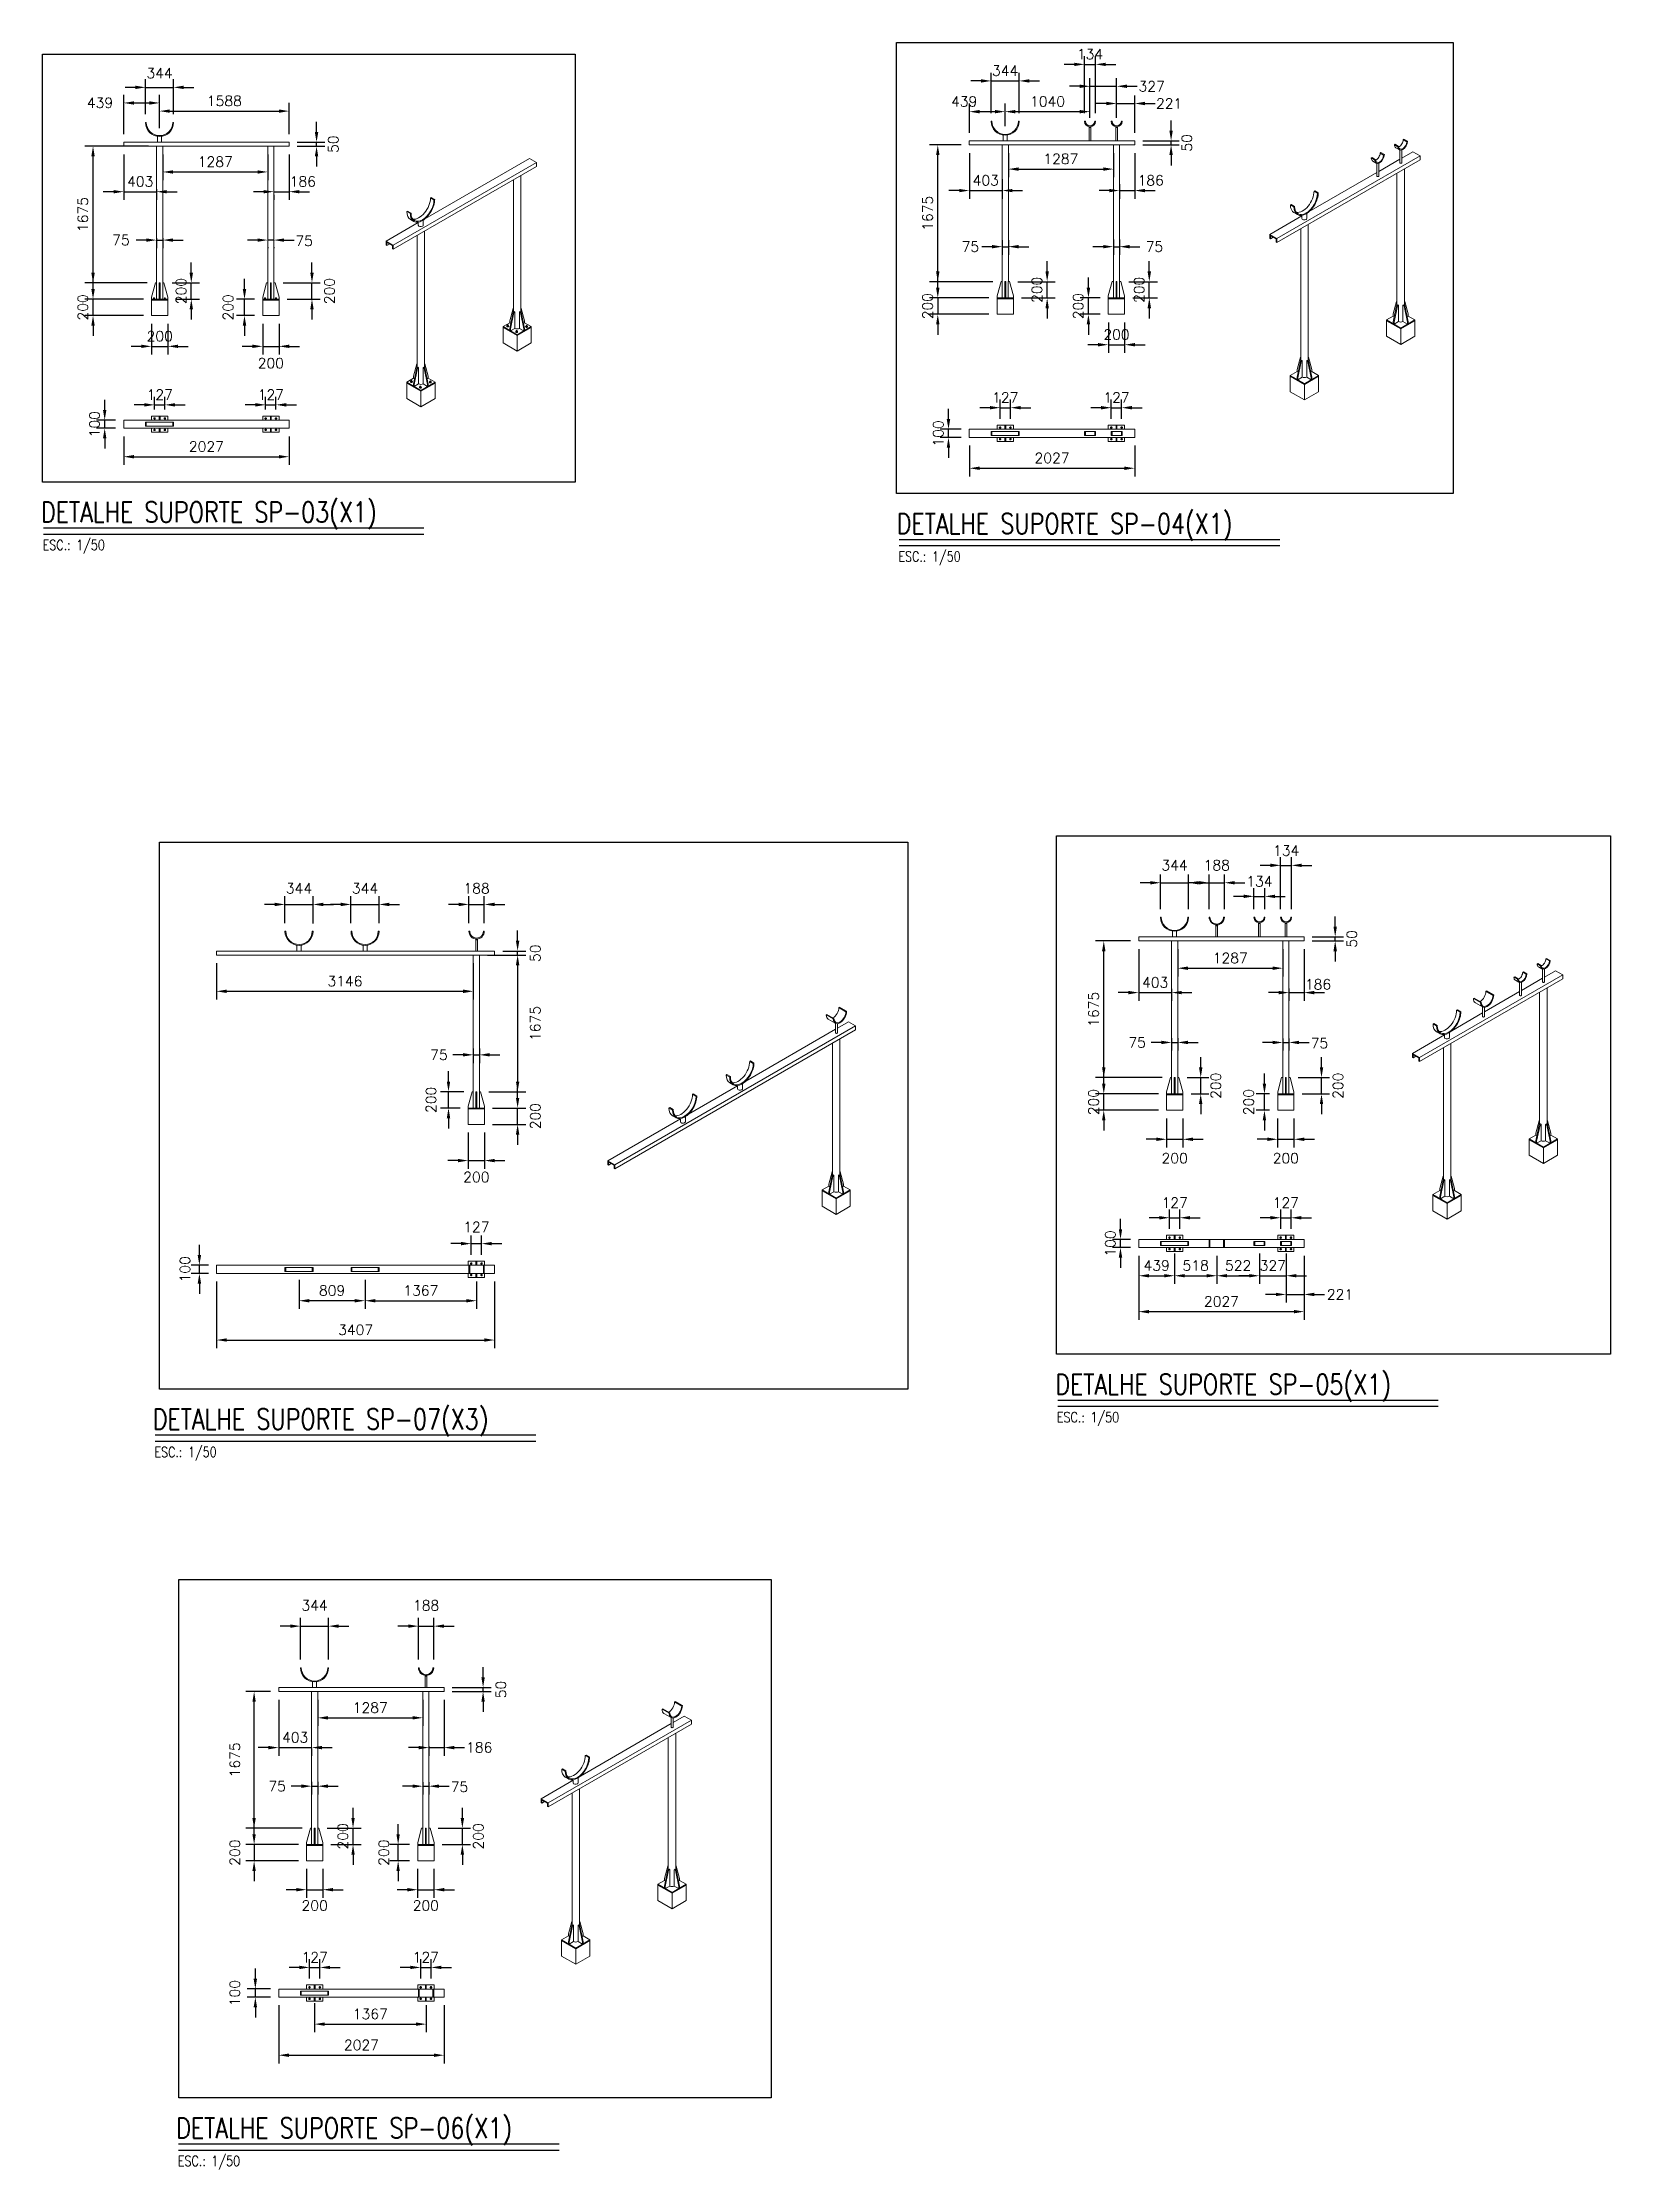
# Model space of a CAD drawing. Header units: millimetres. Extents: x -312439 to 477422, y -331570 to 212570.
# Drawn here: x 458208 to 477422, y 43130 to 69202 of the extents above; entities that cross this region are included whole.
import ezdxf
from ezdxf.enums import TextEntityAlignment as Align

# ---------------------------------------------------------------- set-up
doc = ezdxf.new("R2010")
doc.units = ezdxf.units.MM
for name, color, linetype in [('1', 7, 'Continuous'), ('2', 2, 'Continuous'), ('4', 4, 'Continuous')]:
    doc.layers.add(name, color=color, linetype=linetype)
doc.styles.add('ROMAND', font='ROMAND.SHX')
doc.styles.add('ROMANS', font='romans.shx', dxfattribs={"height": 187.5})
doc.dimstyles.new('1-50 (MILIMETRO)', dxfattribs={"dimscale": 0, "dimtxt": 125, "dimasz": 125, "dimexe": 100, "dimexo": 100, "dimgap": 50, "dimtad": 0, "dimdec": 0, "dimzin": 0, "dimdsep": 46, "dimtxsty": 'ROMAND', "dimcen": -390, "dimclrd": 1, "dimclre": 1, "dimclrt": 3, "dimadec": 0, "dimazin": 0, "dimtfac": 1, "dimtdec": 0, "dimtix": 1, "dimtmove": 2, "dimatfit": 2, "dimfxl": 1, "dimtvp": 1, "dimtolj": 1, "dimtzin": 0, "dimarcsym": 0})

msp = doc.modelspace()

# ---------------------------------------------------------------- texts
at = {"layer": '2', "color": 2, "style": 'ROMANS', "width": 0.8}
for s, p in [('DETALHE SUPORTE SP-03(X1)', (458188.69, 63445.856)), ('DETALHE SUPORTE SP-04(X1)', (468675.819, 63304.749)), ('DETALHE SUPORTE SP-05(X1)', (470618.424, 52753.945)), ('DETALHE SUPORTE SP-07(X3)', (459558.621, 52327.138)), ('DETALHE SUPORTE SP-06(X1)', (459845.57, 43636.899))]:
    msp.add_text(s, height=250, dxfattribs=at).set_placement(p, align=Align.MIDDLE_LEFT)
at = {"layer": '4', "color": 4, "style": 'ROMANS', "width": 0.8}
for p in [(458209.205, 63042.797), (468696.334, 62901.69), (470638.938, 52350.887), (459579.135, 51924.079), (459866.084, 43233.841)]:
    msp.add_text('ESC.: 1/50', height=125, dxfattribs=at).set_placement(p, align=Align.MIDDLE_LEFT)

# ---------------------------------------------------------------- blocks, each defined once
blk = doc.blocks.new('*D321')
at = {"color": 1, "lineweight": -2, "transparency": 16777216}
for p, q in [((461566, 68106), (461566, 68231)), ((461329, 67981), (461666, 67981)), ((461329, 67931), (461666, 67931)), ((461566, 67931), (461566, 67981)), ((461566, 67806), (461566, 67681))]:
    blk.add_line(p, q, dxfattribs=at)
at = {"color": 1, "transparency": 16777216}
for points in [[(461545, 68106), (461587, 68106), (461566, 67981)], [(461545, 67806), (461587, 67806), (461566, 67931)]]:
    blk.add_solid(points, dxfattribs=at)
at = {"layer": 'Defpoints', "color": 0, "transparency": 16777216}
for p in [(461229, 67981), (461229, 67931), (461566, 67981)]:
    blk.add_point(p, dxfattribs=at)
at = {"color": 3, "transparency": 16777216, "insert": (461771, 67956), "char_height": 125, "attachment_point": 5, "rotation": 90, "style": 'ROMAND'}
blk.add_mtext('\\A1;50', dxfattribs=at)
blk = doc.blocks.new('*D322')
at = {"color": 1, "lineweight": -2, "transparency": 16777216}
for p, q in [((459203, 67831), (459203, 67274)), ((459078, 67374), (458953, 67374)), ((459203, 67374), (459606, 67374)), ((459606, 67403), (459606, 67274)), ((459731, 67374), (459856, 67374))]:
    blk.add_line(p, q, dxfattribs=at)
at = {"color": 1, "transparency": 16777216}
for points in [[(459078, 67394), (459078, 67353), (459203, 67374)], [(459731, 67394), (459731, 67353), (459606, 67374)]]:
    blk.add_solid(points, dxfattribs=at)
at = {"layer": 'Defpoints', "color": 0, "transparency": 16777216}
for p in [(459203, 67931), (459606, 67503), (459606, 67374)]:
    blk.add_point(p, dxfattribs=at)
at = {"color": 3, "transparency": 16777216, "insert": (459405, 67499), "char_height": 125, "attachment_point": 5, "style": 'ROMAND'}
blk.add_mtext('\\A1;403', dxfattribs=at)
blk = doc.blocks.new('*D323')
at = {"color": 1, "lineweight": -2, "transparency": 16777216}
for p, q in [((459681, 67831), (459681, 67516)), ((460968, 67831), (460968, 67516)), ((459806, 67616), (460843, 67616))]:
    blk.add_line(p, q, dxfattribs=at)
at = {"color": 1, "transparency": 16777216}
for points in [[(459806, 67636), (459806, 67595), (459681, 67616)], [(460843, 67636), (460843, 67595), (460968, 67616)]]:
    blk.add_solid(points, dxfattribs=at)
at = {"layer": 'Defpoints', "color": 0, "transparency": 16777216}
for p in [(459681, 67931), (460968, 67931), (460968, 67616)]:
    blk.add_point(p, dxfattribs=at)
at = {"color": 3, "transparency": 16777216, "insert": (460325, 67741), "char_height": 125, "attachment_point": 5, "style": 'ROMAND'}
blk.add_mtext('\\A1;1287', dxfattribs=at)
blk = doc.blocks.new('*D324')
at = {"color": 1, "lineweight": -2, "transparency": 16777216}
for p, q in [((461229, 67831), (461229, 67274)), ((460918, 67374), (460793, 67374)), ((461043, 67374), (461229, 67374)), ((461043, 67334), (461043, 67274)), ((461354, 67374), (461479, 67374))]:
    blk.add_line(p, q, dxfattribs=at)
at = {"color": 1, "transparency": 16777216}
for points in [[(460918, 67394), (460918, 67353), (461043, 67374)], [(461354, 67394), (461354, 67353), (461229, 67374)]]:
    blk.add_solid(points, dxfattribs=at)
at = {"layer": 'Defpoints', "color": 0, "transparency": 16777216}
for p in [(461229, 67931), (461043, 67434), (461229, 67374)]:
    blk.add_point(p, dxfattribs=at)
at = {"color": 3, "transparency": 16777216, "insert": (461398, 67499), "char_height": 125, "attachment_point": 5, "style": 'ROMAND'}
blk.add_mtext('\\A1;186', dxfattribs=at)
blk = doc.blocks.new('*D325')
at = {"color": 1, "lineweight": -2, "transparency": 16777216}
for p, q in [((459506, 67931), (458727, 67931)), ((458827, 66381), (458827, 67806)), ((459491, 66256), (458727, 66256))]:
    blk.add_line(p, q, dxfattribs=at)
at = {"color": 1, "transparency": 16777216}
for points in [[(458806, 67806), (458848, 67806), (458827, 67931)], [(458806, 66381), (458848, 66381), (458827, 66256)]]:
    blk.add_solid(points, dxfattribs=at)
at = {"layer": 'Defpoints', "color": 0, "transparency": 16777216}
for p in [(458827, 67931), (459606, 67931), (459591, 66256)]:
    blk.add_point(p, dxfattribs=at)
at = {"color": 3, "transparency": 16777216, "insert": (458702, 67094), "char_height": 125, "attachment_point": 5, "rotation": 90, "style": 'ROMAND'}
blk.add_mtext('\\A1;1675', dxfattribs=at)
blk = doc.blocks.new('*D326')
at = {"color": 1, "lineweight": -2, "transparency": 16777216}
for p, q in [((460031, 66381), (460031, 66506)), ((459796, 66256), (460131, 66256)), ((460031, 66056), (460031, 66256)), ((459844, 66056), (460131, 66056)), ((460031, 65931), (460031, 65806))]:
    blk.add_line(p, q, dxfattribs=at)
at = {"color": 1, "transparency": 16777216}
for points in [[(460010, 66381), (460052, 66381), (460031, 66256)], [(460010, 65931), (460052, 65931), (460031, 66056)]]:
    blk.add_solid(points, dxfattribs=at)
at = {"layer": 'Defpoints', "color": 0, "transparency": 16777216}
for p in [(459696, 66256), (460031, 66256), (459744, 66056)]:
    blk.add_point(p, dxfattribs=at)
at = {"color": 3, "transparency": 16777216, "insert": (459906, 66156), "char_height": 125, "attachment_point": 5, "rotation": 90, "style": 'ROMAND'}
blk.add_mtext('\\A1;200', dxfattribs=at)
blk = doc.blocks.new('*D327')
at = {"color": 1, "lineweight": -2, "transparency": 16777216}
for p, q in [((459544, 65756), (459544, 65378)), ((459744, 65756), (459744, 65378)), ((459419, 65478), (459294, 65478)), ((459544, 65478), (459744, 65478)), ((459869, 65478), (459994, 65478))]:
    blk.add_line(p, q, dxfattribs=at)
at = {"color": 1, "transparency": 16777216}
for points in [[(459419, 65499), (459419, 65458), (459544, 65478)], [(459869, 65499), (459869, 65458), (459744, 65478)]]:
    blk.add_solid(points, dxfattribs=at)
at = {"layer": 'Defpoints', "color": 0, "transparency": 16777216}
for p in [(459544, 65856), (459744, 65856), (459744, 65478)]:
    blk.add_point(p, dxfattribs=at)
at = {"color": 3, "transparency": 16777216, "insert": (459644, 65603), "char_height": 125, "attachment_point": 5, "style": 'ROMAND'}
blk.add_mtext('\\A1;200', dxfattribs=at)
blk = doc.blocks.new('*D328')
at = {"color": 1, "lineweight": -2, "transparency": 16777216}
for p, q in [((458827, 66181), (458827, 66306)), ((459444, 66056), (458727, 66056)), ((458827, 65856), (458827, 66056)), ((459444, 65856), (458727, 65856)), ((458827, 65731), (458827, 65606))]:
    blk.add_line(p, q, dxfattribs=at)
at = {"color": 1, "transparency": 16777216}
for points in [[(458806, 66181), (458848, 66181), (458827, 66056)], [(458806, 65731), (458848, 65731), (458827, 65856)]]:
    blk.add_solid(points, dxfattribs=at)
at = {"layer": 'Defpoints', "color": 0, "transparency": 16777216}
for p in [(458827, 66056), (459544, 66056), (459544, 65856)]:
    blk.add_point(p, dxfattribs=at)
at = {"color": 3, "transparency": 16777216, "insert": (458702, 65956), "char_height": 125, "attachment_point": 5, "rotation": 90, "style": 'ROMAND'}
blk.add_mtext('\\A1;200', dxfattribs=at)
blk = doc.blocks.new('*D329')
at = {"color": 1, "lineweight": -2, "transparency": 16777216}
for p, q in [((459455, 64761), (459330, 64761)), ((459580, 64703), (459580, 64861)), ((459580, 64761), (459707, 64761)), ((459707, 64703), (459707, 64861)), ((459832, 64761), (459957, 64761))]:
    blk.add_line(p, q, dxfattribs=at)
at = {"color": 1, "transparency": 16777216}
for points in [[(459455, 64782), (459455, 64740), (459580, 64761)], [(459832, 64782), (459832, 64740), (459707, 64761)]]:
    blk.add_solid(points, dxfattribs=at)
at = {"layer": 'Defpoints', "color": 0, "transparency": 16777216}
for p in [(459707, 64761), (459580, 64603), (459707, 64603)]:
    blk.add_point(p, dxfattribs=at)
at = {"color": 3, "transparency": 16777216, "insert": (459644, 64886), "char_height": 125, "attachment_point": 5, "style": 'ROMAND'}
blk.add_mtext('\\A1;127', dxfattribs=at)
blk = doc.blocks.new('*D330')
at = {"color": 1, "lineweight": -2, "transparency": 16777216}
for p, q in [((460817, 64761), (460692, 64761)), ((460942, 64703), (460942, 64861)), ((460942, 64761), (461069, 64761)), ((461069, 64703), (461069, 64861)), ((461194, 64761), (461319, 64761))]:
    blk.add_line(p, q, dxfattribs=at)
at = {"color": 1, "transparency": 16777216}
for points in [[(460817, 64782), (460817, 64740), (460942, 64761)], [(461194, 64782), (461194, 64740), (461069, 64761)]]:
    blk.add_solid(points, dxfattribs=at)
at = {"layer": 'Defpoints', "color": 0, "transparency": 16777216}
for p in [(461069, 64761), (460942, 64603), (461069, 64603)]:
    blk.add_point(p, dxfattribs=at)
at = {"color": 3, "transparency": 16777216, "insert": (461006, 64886), "char_height": 125, "attachment_point": 5, "style": 'ROMAND'}
blk.add_mtext('\\A1;127', dxfattribs=at)
blk = doc.blocks.new('*D331')
at = {"color": 1, "lineweight": -2, "transparency": 16777216}
for p, q in [((459203, 64374), (459203, 64025)), ((461229, 64374), (461229, 64025)), ((459328, 64125), (461104, 64125))]:
    blk.add_line(p, q, dxfattribs=at)
at = {"color": 1, "transparency": 16777216}
for points in [[(459328, 64146), (459328, 64104), (459203, 64125)], [(461104, 64146), (461104, 64104), (461229, 64125)]]:
    blk.add_solid(points, dxfattribs=at)
at = {"layer": 'Defpoints', "color": 0, "transparency": 16777216}
for p in [(459203, 64474), (461229, 64474), (461229, 64125)]:
    blk.add_point(p, dxfattribs=at)
at = {"color": 3, "transparency": 16777216, "insert": (460216, 64250), "char_height": 125, "attachment_point": 5, "style": 'ROMAND'}
blk.add_mtext('\\A1;2027', dxfattribs=at)
blk = doc.blocks.new('*D332')
at = {"color": 1, "lineweight": -2, "transparency": 16777216}
for p, q in [((458970, 64699), (458970, 64824)), ((459103, 64574), (458870, 64574)), ((459103, 64474), (458870, 64474)), ((458970, 64474), (458970, 64574)), ((458970, 64349), (458970, 64224))]:
    blk.add_line(p, q, dxfattribs=at)
at = {"color": 1, "transparency": 16777216}
for points in [[(458949, 64699), (458991, 64699), (458970, 64574)], [(458949, 64349), (458991, 64349), (458970, 64474)]]:
    blk.add_solid(points, dxfattribs=at)
at = {"layer": 'Defpoints', "color": 0, "transparency": 16777216}
for p in [(458970, 64574), (459203, 64574), (459203, 64474)]:
    blk.add_point(p, dxfattribs=at)
at = {"color": 3, "transparency": 16777216, "insert": (458845, 64524), "char_height": 125, "attachment_point": 5, "rotation": 90, "style": 'ROMAND'}
blk.add_mtext('\\A1;100', dxfattribs=at)
blk = doc.blocks.new('*D333')
at = {"color": 1, "lineweight": -2, "transparency": 16777216}
for p, q in [((460683, 66181), (460683, 66306)), ((460806, 66056), (460583, 66056)), ((460683, 65856), (460683, 66056)), ((460806, 65856), (460583, 65856)), ((460683, 65731), (460683, 65606))]:
    blk.add_line(p, q, dxfattribs=at)
at = {"color": 1, "transparency": 16777216}
for points in [[(460662, 66181), (460704, 66181), (460683, 66056)], [(460662, 65731), (460704, 65731), (460683, 65856)]]:
    blk.add_solid(points, dxfattribs=at)
at = {"layer": 'Defpoints', "color": 0, "transparency": 16777216}
for p in [(460683, 66056), (460906, 66056), (460906, 65856)]:
    blk.add_point(p, dxfattribs=at)
at = {"color": 3, "transparency": 16777216, "insert": (460482, 65956), "char_height": 125, "attachment_point": 5, "rotation": 90, "style": 'ROMAND'}
blk.add_mtext('\\A1;200', dxfattribs=at)
blk = doc.blocks.new('*D334')
at = {"color": 1, "lineweight": -2, "transparency": 16777216}
for p, q in [((461510, 66381), (461510, 66506)), ((461158, 66256), (461610, 66256)), ((461510, 66056), (461510, 66256)), ((461206, 66056), (461610, 66056)), ((461510, 65931), (461510, 65806))]:
    blk.add_line(p, q, dxfattribs=at)
at = {"color": 1, "transparency": 16777216}
for points in [[(461489, 66381), (461531, 66381), (461510, 66256)], [(461489, 65931), (461531, 65931), (461510, 66056)]]:
    blk.add_solid(points, dxfattribs=at)
at = {"layer": 'Defpoints', "color": 0, "transparency": 16777216}
for p in [(461058, 66256), (461510, 66256), (461106, 66056)]:
    blk.add_point(p, dxfattribs=at)
at = {"color": 3, "transparency": 16777216, "insert": (461724, 66156), "char_height": 125, "attachment_point": 5, "rotation": 90, "style": 'ROMAND'}
blk.add_mtext('\\A1;200', dxfattribs=at)
blk = doc.blocks.new('*D335')
at = {"color": 1, "lineweight": -2, "transparency": 16777216}
for p, q in [((460906, 65756), (460906, 65378)), ((461106, 65756), (461106, 65378)), ((460781, 65478), (460656, 65478)), ((460906, 65478), (461106, 65478)), ((461231, 65478), (461356, 65478))]:
    blk.add_line(p, q, dxfattribs=at)
at = {"color": 1, "transparency": 16777216}
for points in [[(460781, 65499), (460781, 65458), (460906, 65478)], [(461231, 65499), (461231, 65458), (461106, 65478)]]:
    blk.add_solid(points, dxfattribs=at)
at = {"layer": 'Defpoints', "color": 0, "transparency": 16777216}
for p in [(460906, 65856), (461106, 65856), (461106, 65478)]:
    blk.add_point(p, dxfattribs=at)
at = {"color": 3, "transparency": 16777216, "insert": (461006, 65272), "char_height": 125, "attachment_point": 5, "style": 'ROMAND'}
blk.add_mtext('\\A1;200', dxfattribs=at)
blk = doc.blocks.new('*D338')
at = {"color": 1, "lineweight": -2, "transparency": 16777216}
for p, q in [((459345, 68653), (459220, 68653)), ((459470, 68323), (459470, 68753)), ((459470, 68653), (459814, 68653)), ((459814, 68323), (459814, 68753)), ((459939, 68653), (460064, 68653))]:
    blk.add_line(p, q, dxfattribs=at)
at = {"color": 1, "transparency": 16777216}
for points in [[(459345, 68674), (459345, 68632), (459470, 68653)], [(459939, 68674), (459939, 68632), (459814, 68653)]]:
    blk.add_solid(points, dxfattribs=at)
at = {"layer": 'Defpoints', "color": 0, "transparency": 16777216}
for p in [(459814, 68653), (459470, 68223), (459814, 68223)]:
    blk.add_point(p, dxfattribs=at)
at = {"color": 3, "transparency": 16777216, "insert": (459642, 68827), "char_height": 125, "attachment_point": 5, "style": 'ROMAND'}
blk.add_mtext('\\A1;344', dxfattribs=at)
blk = doc.blocks.new('*D339')
at = {"color": 1, "lineweight": -2, "transparency": 16777216}
for p, q in [((459203, 68081), (459203, 68562)), ((459328, 68462), (459517, 68462)), ((459642, 68151), (459642, 68562))]:
    blk.add_line(p, q, dxfattribs=at)
at = {"color": 1, "transparency": 16777216}
for points in [[(459328, 68482), (459328, 68441), (459203, 68462)], [(459517, 68482), (459517, 68441), (459642, 68462)]]:
    blk.add_solid(points, dxfattribs=at)
at = {"layer": 'Defpoints', "color": 0, "transparency": 16777216}
for p in [(459642, 68462), (459642, 68051), (459203, 67981)]:
    blk.add_point(p, dxfattribs=at)
at = {"color": 3, "transparency": 16777216, "insert": (458912, 68463), "char_height": 125, "attachment_point": 5, "style": 'ROMAND'}
blk.add_mtext('\\A1;439', dxfattribs=at)
blk = doc.blocks.new('*D340')
at = {"color": 1, "lineweight": -2, "transparency": 16777216}
for p, q in [((459642, 68161), (459642, 68462)), ((459767, 68362), (461104, 68362)), ((461229, 68081), (461229, 68462))]:
    blk.add_line(p, q, dxfattribs=at)
at = {"color": 1, "transparency": 16777216}
for points in [[(459767, 68382), (459767, 68341), (459642, 68362)], [(461104, 68382), (461104, 68341), (461229, 68362)]]:
    blk.add_solid(points, dxfattribs=at)
at = {"layer": 'Defpoints', "color": 0, "transparency": 16777216}
for p in [(461229, 68362), (459642, 68061), (461229, 67981)]:
    blk.add_point(p, dxfattribs=at)
at = {"color": 3, "transparency": 16777216, "insert": (460436, 68487), "char_height": 125, "attachment_point": 5, "style": 'ROMAND'}
blk.add_mtext('\\A1;1588', dxfattribs=at)
blk = doc.blocks.new('*D341')
at = {"color": 1, "lineweight": -2, "transparency": 16777216}
for p, q in [((460843, 66781), (460718, 66781)), ((461043, 66781), (460968, 66781)), ((461168, 66781), (461293, 66781)), ((460968, 66692), (460968, 66681)), ((461043, 66692), (461043, 66681))]:
    blk.add_line(p, q, dxfattribs=at)
at = {"color": 1, "transparency": 16777216}
for points in [[(460843, 66801), (460843, 66760), (460968, 66781)], [(461168, 66801), (461168, 66760), (461043, 66781)]]:
    blk.add_solid(points, dxfattribs=at)
at = {"layer": 'Defpoints', "color": 0, "transparency": 16777216}
for p in [(460968, 66792), (460968, 66781), (461043, 66792)]:
    blk.add_point(p, dxfattribs=at)
at = {"color": 3, "transparency": 16777216, "insert": (461414, 66771), "char_height": 125, "attachment_point": 5, "style": 'ROMAND'}
blk.add_mtext('\\A1;75', dxfattribs=at)
blk = doc.blocks.new('*D342')
at = {"color": 1, "lineweight": -2, "transparency": 16777216}
for p, q in [((459481, 66781), (459356, 66781)), ((459606, 66806), (459606, 66681)), ((459606, 66781), (459681, 66781)), ((459681, 66806), (459681, 66681)), ((459806, 66781), (459931, 66781))]:
    blk.add_line(p, q, dxfattribs=at)
at = {"color": 1, "transparency": 16777216}
for points in [[(459481, 66801), (459481, 66760), (459606, 66781)], [(459806, 66801), (459806, 66760), (459681, 66781)]]:
    blk.add_solid(points, dxfattribs=at)
at = {"layer": 'Defpoints', "color": 0, "transparency": 16777216}
for p in [(459606, 66906), (459681, 66906), (459681, 66781)]:
    blk.add_point(p, dxfattribs=at)
at = {"color": 3, "transparency": 16777216, "insert": (459169, 66781), "char_height": 125, "attachment_point": 5, "style": 'ROMAND'}
blk.add_mtext('\\A1;75', dxfattribs=at)
blk = doc.blocks.new('*D345')
at = {"color": 1, "lineweight": -2, "transparency": 16777216}
for p, q in [((469969, 66778), (469969, 66600)), ((470044, 66778), (470044, 66600)), ((469844, 66700), (469719, 66700)), ((469969, 66700), (470044, 66700)), ((470169, 66700), (470294, 66700))]:
    blk.add_line(p, q, dxfattribs=at)
at = {"color": 1, "transparency": 16777216}
for points in [[(469844, 66721), (469844, 66679), (469969, 66700)], [(470169, 66721), (470169, 66679), (470044, 66700)]]:
    blk.add_solid(points, dxfattribs=at)
at = {"layer": 'Defpoints', "color": 0, "transparency": 16777216}
for p in [(469969, 66878), (470044, 66878), (470044, 66700)]:
    blk.add_point(p, dxfattribs=at)
at = {"color": 3, "transparency": 16777216, "insert": (469579, 66700), "char_height": 125, "attachment_point": 5, "style": 'ROMAND'}
blk.add_mtext('\\A1;75', dxfattribs=at)
blk = doc.blocks.new('*D346')
at = {"color": 1, "lineweight": -2, "transparency": 16777216}
for p, q in [((471331, 66789), (471331, 66600)), ((471406, 66789), (471406, 66600)), ((471206, 66700), (471081, 66700)), ((471331, 66700), (471406, 66700)), ((471531, 66700), (471656, 66700))]:
    blk.add_line(p, q, dxfattribs=at)
at = {"color": 1, "transparency": 16777216}
for points in [[(471206, 66721), (471206, 66679), (471331, 66700)], [(471531, 66721), (471531, 66679), (471406, 66700)]]:
    blk.add_solid(points, dxfattribs=at)
at = {"layer": 'Defpoints', "color": 0, "transparency": 16777216}
for p in [(471331, 66889), (471406, 66889), (471406, 66700)]:
    blk.add_point(p, dxfattribs=at)
at = {"color": 3, "transparency": 16777216, "insert": (471834, 66700), "char_height": 125, "attachment_point": 5, "style": 'ROMAND'}
blk.add_mtext('\\A1;75', dxfattribs=at)
blk = doc.blocks.new('*D347')
at = {"color": 1, "lineweight": -2, "transparency": 16777216}
for p, q in [((469708, 68732), (469583, 68732)), ((469833, 68338), (469833, 68832)), ((469833, 68732), (470176, 68732)), ((470176, 68338), (470176, 68832)), ((470301, 68732), (470426, 68732))]:
    blk.add_line(p, q, dxfattribs=at)
at = {"color": 1, "transparency": 16777216}
for points in [[(469708, 68753), (469708, 68711), (469833, 68732)], [(470301, 68753), (470301, 68711), (470176, 68732)]]:
    blk.add_solid(points, dxfattribs=at)
at = {"layer": 'Defpoints', "color": 0, "transparency": 16777216}
for p in [(470176, 68732), (469833, 68238), (470176, 68238)]:
    blk.add_point(p, dxfattribs=at)
at = {"color": 3, "transparency": 16777216, "insert": (470004, 68857), "char_height": 125, "attachment_point": 5, "style": 'ROMAND'}
blk.add_mtext('\\A1;344', dxfattribs=at)
blk = doc.blocks.new('*D348')
at = {"color": 1, "lineweight": -2, "transparency": 16777216}
for p, q in [((470852, 68935), (470727, 68935)), ((470977, 68338), (470977, 69035)), ((470977, 68935), (471112, 68935)), ((471112, 68338), (471112, 69035)), ((471237, 68935), (471362, 68935))]:
    blk.add_line(p, q, dxfattribs=at)
at = {"color": 1, "transparency": 16777216}
for points in [[(470852, 68955), (470852, 68914), (470977, 68935)], [(471237, 68955), (471237, 68914), (471112, 68935)]]:
    blk.add_solid(points, dxfattribs=at)
at = {"layer": 'Defpoints', "color": 0, "transparency": 16777216}
for p in [(471112, 68935), (470977, 68238), (471112, 68238)]:
    blk.add_point(p, dxfattribs=at)
at = {"color": 3, "transparency": 16777216, "insert": (471044, 69060), "char_height": 125, "attachment_point": 5, "style": 'ROMAND'}
blk.add_mtext('\\A1;134', dxfattribs=at)
blk = doc.blocks.new('*D349')
at = {"color": 1, "lineweight": -2, "transparency": 16777216}
for p, q in [((469566, 68097), (469566, 68455)), ((469691, 68355), (469879, 68355)), ((470004, 68176), (470004, 68455))]:
    blk.add_line(p, q, dxfattribs=at)
at = {"color": 1, "transparency": 16777216}
for points in [[(469691, 68376), (469691, 68334), (469566, 68355)], [(469879, 68376), (469879, 68334), (470004, 68355)]]:
    blk.add_solid(points, dxfattribs=at)
at = {"layer": 'Defpoints', "color": 0, "transparency": 16777216}
for p in [(470004, 68355), (470004, 68076), (469566, 67997)]:
    blk.add_point(p, dxfattribs=at)
at = {"color": 3, "transparency": 16777216, "insert": (469502, 68480), "char_height": 125, "attachment_point": 5, "style": 'ROMAND'}
blk.add_mtext('\\A1;439', dxfattribs=at)
blk = doc.blocks.new('*D350')
at = {"color": 1, "lineweight": -2, "transparency": 16777216}
for p, q in [((470004, 68176), (470004, 68455)), ((470129, 68355), (470919, 68355)), ((471044, 68281), (471044, 68455))]:
    blk.add_line(p, q, dxfattribs=at)
at = {"color": 1, "transparency": 16777216}
for points in [[(470129, 68376), (470129, 68334), (470004, 68355)], [(470919, 68376), (470919, 68334), (471044, 68355)]]:
    blk.add_solid(points, dxfattribs=at)
at = {"layer": 'Defpoints', "color": 0, "transparency": 16777216}
for p in [(471044, 68355), (470004, 68076), (471044, 68181)]:
    blk.add_point(p, dxfattribs=at)
at = {"color": 3, "transparency": 16777216, "insert": (470524, 68480), "char_height": 125, "attachment_point": 5, "style": 'ROMAND'}
blk.add_mtext('\\A1;1040', dxfattribs=at)
blk = doc.blocks.new('*D351')
at = {"color": 1, "lineweight": -2, "transparency": 16777216}
for p, q in [((470919, 68666), (470794, 68666)), ((471044, 68281), (471044, 68766)), ((471044, 68666), (471371, 68666)), ((471371, 68281), (471371, 68766)), ((471496, 68666), (471621, 68666))]:
    blk.add_line(p, q, dxfattribs=at)
at = {"color": 1, "transparency": 16777216}
for points in [[(470919, 68687), (470919, 68645), (471044, 68666)], [(471496, 68687), (471496, 68645), (471371, 68666)]]:
    blk.add_solid(points, dxfattribs=at)
at = {"layer": 'Defpoints', "color": 0, "transparency": 16777216}
for p in [(471371, 68666), (471044, 68181), (471371, 68181)]:
    blk.add_point(p, dxfattribs=at)
at = {"color": 3, "transparency": 16777216, "insert": (471800, 68666), "char_height": 125, "attachment_point": 5, "style": 'ROMAND'}
blk.add_mtext('\\A1;327', dxfattribs=at)
blk = doc.blocks.new('*D352')
at = {"color": 1, "lineweight": -2, "transparency": 16777216}
for p, q in [((471246, 68455), (471121, 68455)), ((471371, 68455), (471371, 68555)), ((471371, 68455), (471592, 68455)), ((471592, 68097), (471592, 68555)), ((471717, 68455), (471842, 68455))]:
    blk.add_line(p, q, dxfattribs=at)
at = {"color": 1, "transparency": 16777216}
for points in [[(471246, 68476), (471246, 68434), (471371, 68455)], [(471717, 68476), (471717, 68434), (471592, 68455)]]:
    blk.add_solid(points, dxfattribs=at)
at = {"layer": 'Defpoints', "color": 0, "transparency": 16777216}
for p in [(471371, 68355), (471592, 68455), (471592, 67997)]:
    blk.add_point(p, dxfattribs=at)
at = {"color": 3, "transparency": 16777216, "insert": (472014, 68455), "char_height": 125, "attachment_point": 5, "style": 'ROMAND'}
blk.add_mtext('\\A1;221', dxfattribs=at)
blk = doc.blocks.new('*D353')
at = {"color": 1, "lineweight": -2, "transparency": 16777216}
for p, q in [((472038, 68122), (472038, 68247)), ((471692, 67997), (472138, 67997)), ((471692, 67947), (472138, 67947)), ((472038, 67947), (472038, 67997)), ((472038, 67822), (472038, 67697))]:
    blk.add_line(p, q, dxfattribs=at)
at = {"color": 1, "transparency": 16777216}
for points in [[(472017, 68122), (472059, 68122), (472038, 67997)], [(472017, 67822), (472059, 67822), (472038, 67947)]]:
    blk.add_solid(points, dxfattribs=at)
at = {"layer": 'Defpoints', "color": 0, "transparency": 16777216}
for p in [(471592, 67997), (471592, 67947), (472038, 67997)]:
    blk.add_point(p, dxfattribs=at)
at = {"color": 3, "transparency": 16777216, "insert": (472231, 67972), "char_height": 125, "attachment_point": 5, "rotation": 90, "style": 'ROMAND'}
blk.add_mtext('\\A1;50', dxfattribs=at)
blk = doc.blocks.new('*D354')
at = {"color": 1, "lineweight": -2, "transparency": 16777216}
for p, q in [((469566, 67847), (469566, 67288)), ((469969, 67529), (469969, 67288)), ((469441, 67388), (469316, 67388)), ((469566, 67388), (469969, 67388)), ((470094, 67388), (470219, 67388))]:
    blk.add_line(p, q, dxfattribs=at)
at = {"color": 1, "transparency": 16777216}
for points in [[(469441, 67408), (469441, 67367), (469566, 67388)], [(470094, 67408), (470094, 67367), (469969, 67388)]]:
    blk.add_solid(points, dxfattribs=at)
at = {"layer": 'Defpoints', "color": 0, "transparency": 16777216}
for p in [(469566, 67947), (469969, 67629), (469969, 67388)]:
    blk.add_point(p, dxfattribs=at)
at = {"color": 3, "transparency": 16777216, "insert": (469767, 67513), "char_height": 125, "attachment_point": 5, "style": 'ROMAND'}
blk.add_mtext('\\A1;403', dxfattribs=at)
blk = doc.blocks.new('*D355')
at = {"color": 1, "lineweight": -2, "transparency": 16777216}
for p, q in [((470044, 67847), (470044, 67551)), ((471331, 67847), (471331, 67551)), ((470169, 67651), (471206, 67651))]:
    blk.add_line(p, q, dxfattribs=at)
at = {"color": 1, "transparency": 16777216}
for points in [[(470169, 67672), (470169, 67630), (470044, 67651)], [(471206, 67672), (471206, 67630), (471331, 67651)]]:
    blk.add_solid(points, dxfattribs=at)
at = {"layer": 'Defpoints', "color": 0, "transparency": 16777216}
for p in [(470044, 67947), (471331, 67947), (471331, 67651)]:
    blk.add_point(p, dxfattribs=at)
at = {"color": 3, "transparency": 16777216, "insert": (470687, 67776), "char_height": 125, "attachment_point": 5, "style": 'ROMAND'}
blk.add_mtext('\\A1;1287', dxfattribs=at)
blk = doc.blocks.new('*D294')
at = {"color": 1, "lineweight": -2, "transparency": 16777216}
for p, q in [((471592, 67847), (471592, 67288)), ((471281, 67388), (471156, 67388)), ((471406, 67467), (471406, 67288)), ((471406, 67388), (471592, 67388)), ((471717, 67388), (471842, 67388))]:
    blk.add_line(p, q, dxfattribs=at)
at = {"color": 1, "transparency": 16777216}
for points in [[(471281, 67408), (471281, 67367), (471406, 67388)], [(471717, 67408), (471717, 67367), (471592, 67388)]]:
    blk.add_solid(points, dxfattribs=at)
at = {"layer": 'Defpoints', "color": 0, "transparency": 16777216}
for p in [(471592, 67947), (471406, 67567), (471592, 67388)]:
    blk.add_point(p, dxfattribs=at)
at = {"color": 3, "transparency": 16777216, "insert": (471788, 67513), "char_height": 125, "attachment_point": 5, "style": 'ROMAND'}
blk.add_mtext('\\A1;186', dxfattribs=at)
blk = doc.blocks.new('*D356')
at = {"color": 1, "lineweight": -2, "transparency": 16777216}
for p, q in [((469466, 67947), (469079, 67947)), ((469179, 66396), (469179, 67822)), ((469854, 66271), (469079, 66271))]:
    blk.add_line(p, q, dxfattribs=at)
at = {"color": 1, "transparency": 16777216}
for points in [[(469158, 67822), (469200, 67822), (469179, 67947)], [(469158, 66396), (469200, 66396), (469179, 66271)]]:
    blk.add_solid(points, dxfattribs=at)
at = {"layer": 'Defpoints', "color": 0, "transparency": 16777216}
for p in [(469179, 67947), (469566, 67947), (469954, 66271)]:
    blk.add_point(p, dxfattribs=at)
at = {"color": 3, "transparency": 16777216, "insert": (469054, 67109), "char_height": 125, "attachment_point": 5, "rotation": 90, "style": 'ROMAND'}
blk.add_mtext('\\A1;1675', dxfattribs=at)
blk = doc.blocks.new('*D357')
at = {"color": 1, "lineweight": -2, "transparency": 16777216}
for p, q in [((469179, 66196), (469179, 66321)), ((469806, 66071), (469079, 66071)), ((469179, 66071), (469179, 65871)), ((469806, 65871), (469079, 65871)), ((469179, 65746), (469179, 65621))]:
    blk.add_line(p, q, dxfattribs=at)
at = {"color": 1, "transparency": 16777216}
for points in [[(469158, 66196), (469200, 66196), (469179, 66071)], [(469158, 65746), (469200, 65746), (469179, 65871)]]:
    blk.add_solid(points, dxfattribs=at)
at = {"layer": 'Defpoints', "color": 0, "transparency": 16777216}
for p in [(469906, 66071), (469179, 65871), (469906, 65871)]:
    blk.add_point(p, dxfattribs=at)
at = {"color": 3, "transparency": 16777216, "insert": (469054, 65971), "char_height": 125, "attachment_point": 5, "rotation": 90, "style": 'ROMAND'}
blk.add_mtext('\\A1;200', dxfattribs=at)
blk = doc.blocks.new('*D358')
at = {"color": 1, "lineweight": -2, "transparency": 16777216}
for p, q in [((470519, 66396), (470519, 66521)), ((470159, 66271), (470619, 66271)), ((470519, 66071), (470519, 66271)), ((470206, 66071), (470619, 66071)), ((470519, 65946), (470519, 65821))]:
    blk.add_line(p, q, dxfattribs=at)
at = {"color": 1, "transparency": 16777216}
for points in [[(470499, 66396), (470540, 66396), (470519, 66271)], [(470499, 65946), (470540, 65946), (470519, 66071)]]:
    blk.add_solid(points, dxfattribs=at)
at = {"layer": 'Defpoints', "color": 0, "transparency": 16777216}
for p in [(470059, 66271), (470519, 66271), (470106, 66071)]:
    blk.add_point(p, dxfattribs=at)
at = {"color": 3, "transparency": 16777216, "insert": (470394, 66171), "char_height": 125, "attachment_point": 5, "rotation": 90, "style": 'ROMAND'}
blk.add_mtext('\\A1;200', dxfattribs=at)
blk = doc.blocks.new('*D359')
at = {"color": 1, "lineweight": -2, "transparency": 16777216}
for p, q in [((471025, 66196), (471025, 66321)), ((471169, 66071), (470925, 66071)), ((471025, 65871), (471025, 66071)), ((471169, 65871), (470925, 65871)), ((471025, 65746), (471025, 65621))]:
    blk.add_line(p, q, dxfattribs=at)
at = {"color": 1, "transparency": 16777216}
for points in [[(471004, 66196), (471046, 66196), (471025, 66071)], [(471004, 65746), (471046, 65746), (471025, 65871)]]:
    blk.add_solid(points, dxfattribs=at)
at = {"layer": 'Defpoints', "color": 0, "transparency": 16777216}
for p in [(471025, 66071), (471269, 66071), (471269, 65871)]:
    blk.add_point(p, dxfattribs=at)
at = {"color": 3, "transparency": 16777216, "insert": (470900, 65971), "char_height": 125, "attachment_point": 5, "rotation": 90, "style": 'ROMAND'}
blk.add_mtext('\\A1;200', dxfattribs=at)
blk = doc.blocks.new('*D360')
at = {"color": 1, "lineweight": -2, "transparency": 16777216}
for p, q in [((471269, 65771), (471269, 65398)), ((471469, 65771), (471469, 65398)), ((471144, 65498), (471019, 65498)), ((471269, 65498), (471469, 65498)), ((471594, 65498), (471719, 65498))]:
    blk.add_line(p, q, dxfattribs=at)
at = {"color": 1, "transparency": 16777216}
for points in [[(471144, 65519), (471144, 65477), (471269, 65498)], [(471594, 65519), (471594, 65477), (471469, 65498)]]:
    blk.add_solid(points, dxfattribs=at)
at = {"layer": 'Defpoints', "color": 0, "transparency": 16777216}
for p in [(471269, 65871), (471469, 65871), (471469, 65498)]:
    blk.add_point(p, dxfattribs=at)
at = {"color": 3, "transparency": 16777216, "insert": (471369, 65623), "char_height": 125, "attachment_point": 5, "style": 'ROMAND'}
blk.add_mtext('\\A1;200', dxfattribs=at)
blk = doc.blocks.new('*D361')
at = {"color": 1, "lineweight": -2, "transparency": 16777216}
for p, q in [((471771, 66396), (471771, 66521)), ((471521, 66271), (471871, 66271)), ((471771, 66071), (471771, 66271)), ((471569, 66071), (471871, 66071)), ((471771, 65946), (471771, 65821))]:
    blk.add_line(p, q, dxfattribs=at)
at = {"color": 1, "transparency": 16777216}
for points in [[(471750, 66396), (471792, 66396), (471771, 66271)], [(471750, 65946), (471792, 65946), (471771, 66071)]]:
    blk.add_solid(points, dxfattribs=at)
at = {"layer": 'Defpoints', "color": 0, "transparency": 16777216}
for p in [(471421, 66271), (471771, 66271), (471469, 66071)]:
    blk.add_point(p, dxfattribs=at)
at = {"color": 3, "transparency": 16777216, "insert": (471646, 66171), "char_height": 125, "attachment_point": 5, "rotation": 90, "style": 'ROMAND'}
blk.add_mtext('\\A1;200', dxfattribs=at)
blk = doc.blocks.new('*D362')
at = {"color": 1, "lineweight": -2, "transparency": 16777216}
for p, q in [((469310, 64586), (469310, 64711)), ((469466, 64461), (469210, 64461)), ((469310, 64361), (469310, 64461)), ((469466, 64361), (469210, 64361)), ((469310, 64236), (469310, 64111))]:
    blk.add_line(p, q, dxfattribs=at)
at = {"color": 1, "transparency": 16777216}
for points in [[(469289, 64586), (469331, 64586), (469310, 64461)], [(469289, 64236), (469331, 64236), (469310, 64361)]]:
    blk.add_solid(points, dxfattribs=at)
at = {"layer": 'Defpoints', "color": 0, "transparency": 16777216}
for p in [(469310, 64461), (469566, 64461), (469566, 64361)]:
    blk.add_point(p, dxfattribs=at)
at = {"color": 3, "transparency": 16777216, "insert": (469185, 64411), "char_height": 125, "attachment_point": 5, "rotation": 90, "style": 'ROMAND'}
blk.add_mtext('\\A1;100', dxfattribs=at)
blk = doc.blocks.new('*D363')
at = {"color": 1, "lineweight": -2, "transparency": 16777216}
for p, q in [((469818, 64726), (469693, 64726)), ((469943, 64590), (469943, 64826)), ((469943, 64726), (470070, 64726)), ((470070, 64590), (470070, 64826)), ((470195, 64726), (470320, 64726))]:
    blk.add_line(p, q, dxfattribs=at)
at = {"color": 1, "transparency": 16777216}
for points in [[(469818, 64747), (469818, 64705), (469943, 64726)], [(470195, 64747), (470195, 64705), (470070, 64726)]]:
    blk.add_solid(points, dxfattribs=at)
at = {"layer": 'Defpoints', "color": 0, "transparency": 16777216}
for p in [(470070, 64726), (469943, 64490), (470070, 64490)]:
    blk.add_point(p, dxfattribs=at)
at = {"color": 3, "transparency": 16777216, "insert": (470006, 64851), "char_height": 125, "attachment_point": 5, "style": 'ROMAND'}
blk.add_mtext('\\A1;127', dxfattribs=at)
blk = doc.blocks.new('*D364')
at = {"color": 1, "lineweight": -2, "transparency": 16777216}
for p, q in [((471180, 64726), (471055, 64726)), ((471305, 64590), (471305, 64826)), ((471305, 64726), (471432, 64726)), ((471432, 64590), (471432, 64826)), ((471557, 64726), (471682, 64726))]:
    blk.add_line(p, q, dxfattribs=at)
at = {"color": 1, "transparency": 16777216}
for points in [[(471180, 64747), (471180, 64705), (471305, 64726)], [(471557, 64747), (471557, 64705), (471432, 64726)]]:
    blk.add_solid(points, dxfattribs=at)
at = {"layer": 'Defpoints', "color": 0, "transparency": 16777216}
for p in [(471432, 64726), (471305, 64490), (471432, 64490)]:
    blk.add_point(p, dxfattribs=at)
at = {"color": 3, "transparency": 16777216, "insert": (471369, 64851), "char_height": 125, "attachment_point": 5, "style": 'ROMAND'}
blk.add_mtext('\\A1;127', dxfattribs=at)
blk = doc.blocks.new('*D365')
at = {"color": 1, "lineweight": -2, "transparency": 16777216}
for p, q in [((469566, 64261), (469566, 63884)), ((471592, 64261), (471592, 63884)), ((469691, 63984), (471467, 63984))]:
    blk.add_line(p, q, dxfattribs=at)
at = {"color": 1, "transparency": 16777216}
for points in [[(469691, 64004), (469691, 63963), (469566, 63984)], [(471467, 64004), (471467, 63963), (471592, 63984)]]:
    blk.add_solid(points, dxfattribs=at)
at = {"layer": 'Defpoints', "color": 0, "transparency": 16777216}
for p in [(469566, 64361), (471592, 64361), (471592, 63984)]:
    blk.add_point(p, dxfattribs=at)
at = {"color": 3, "transparency": 16777216, "insert": (470579, 64109), "char_height": 125, "attachment_point": 5, "style": 'ROMAND'}
blk.add_mtext('\\A1;2027', dxfattribs=at)
blk = doc.blocks.new('*D366')
at = {"color": 1, "lineweight": -2, "transparency": 16777216}
for p, q in [((474049, 58364), (474049, 58489)), ((473768, 58239), (474149, 58239)), ((473768, 58189), (474149, 58189)), ((474049, 58189), (474049, 58239)), ((474049, 58064), (474049, 57939))]:
    blk.add_line(p, q, dxfattribs=at)
at = {"color": 1, "transparency": 16777216}
for points in [[(474028, 58364), (474070, 58364), (474049, 58239)], [(474028, 58064), (474070, 58064), (474049, 58189)]]:
    blk.add_solid(points, dxfattribs=at)
at = {"layer": 'Defpoints', "color": 0, "transparency": 16777216}
for p in [(473668, 58239), (473668, 58189), (474049, 58239)]:
    blk.add_point(p, dxfattribs=at)
at = {"color": 3, "transparency": 16777216, "insert": (474253, 58214), "char_height": 125, "attachment_point": 5, "rotation": 90, "style": 'ROMAND'}
blk.add_mtext('\\A1;50', dxfattribs=at)
blk = doc.blocks.new('*D367')
at = {"color": 1, "lineweight": -2, "transparency": 16777216}
for p, q in [((471908, 58580), (471908, 59003)), ((472252, 58580), (472252, 59003)), ((471783, 58903), (471658, 58903)), ((471908, 58903), (472252, 58903)), ((472377, 58903), (472502, 58903))]:
    blk.add_line(p, q, dxfattribs=at)
at = {"color": 1, "transparency": 16777216}
for points in [[(471783, 58923), (471783, 58882), (471908, 58903)], [(472377, 58923), (472377, 58882), (472252, 58903)]]:
    blk.add_solid(points, dxfattribs=at)
at = {"layer": 'Defpoints', "color": 0, "transparency": 16777216}
for p in [(472252, 58903), (471908, 58480), (472252, 58480)]:
    blk.add_point(p, dxfattribs=at)
at = {"color": 3, "transparency": 16777216, "insert": (472080, 59117), "char_height": 125, "attachment_point": 5, "style": 'ROMAND'}
blk.add_mtext('\\A1;344', dxfattribs=at)
blk = doc.blocks.new('*D368')
at = {"color": 1, "lineweight": -2, "transparency": 16777216}
for p, q in [((472504, 58580), (472504, 59003)), ((472692, 58580), (472692, 59003)), ((472379, 58903), (472254, 58903)), ((472504, 58903), (472692, 58903)), ((472817, 58903), (472942, 58903))]:
    blk.add_line(p, q, dxfattribs=at)
at = {"color": 1, "transparency": 16777216}
for points in [[(472379, 58923), (472379, 58882), (472504, 58903)], [(472817, 58923), (472817, 58882), (472692, 58903)]]:
    blk.add_solid(points, dxfattribs=at)
at = {"layer": 'Defpoints', "color": 0, "transparency": 16777216}
for p in [(472692, 58903), (472504, 58480), (472692, 58480)]:
    blk.add_point(p, dxfattribs=at)
at = {"color": 3, "transparency": 16777216, "insert": (472598, 59117), "char_height": 125, "attachment_point": 5, "style": 'ROMAND'}
blk.add_mtext('\\A1;188', dxfattribs=at)
blk = doc.blocks.new('*D369')
at = {"color": 1, "lineweight": -2, "transparency": 16777216}
for p, q in [((472928, 58736), (472803, 58736)), ((473053, 58580), (473053, 58836)), ((473053, 58736), (473187, 58736)), ((473187, 58580), (473187, 58836)), ((473312, 58736), (473437, 58736))]:
    blk.add_line(p, q, dxfattribs=at)
at = {"color": 1, "transparency": 16777216}
for points in [[(472928, 58757), (472928, 58715), (473053, 58736)], [(473312, 58757), (473312, 58715), (473187, 58736)]]:
    blk.add_solid(points, dxfattribs=at)
at = {"layer": 'Defpoints', "color": 0, "transparency": 16777216}
for p in [(473187, 58736), (473053, 58480), (473187, 58480)]:
    blk.add_point(p, dxfattribs=at)
at = {"color": 3, "transparency": 16777216, "insert": (473120, 58919), "char_height": 125, "attachment_point": 5, "style": 'ROMAND'}
blk.add_mtext('\\A1;134', dxfattribs=at)
blk = doc.blocks.new('*D370')
at = {"color": 1, "lineweight": -2, "transparency": 16777216}
for p, q in [((471641, 54331), (471641, 53985)), ((472080, 54356), (472080, 53985)), ((471766, 54085), (471955, 54085))]:
    blk.add_line(p, q, dxfattribs=at)
at = {"color": 1, "transparency": 16777216}
for points in [[(471766, 54106), (471766, 54065), (471641, 54085)], [(471955, 54106), (471955, 54065), (472080, 54085)]]:
    blk.add_solid(points, dxfattribs=at)
at = {"layer": 'Defpoints', "color": 0, "transparency": 16777216}
for p in [(471641, 54431), (472080, 54456), (472080, 54085)]:
    blk.add_point(p, dxfattribs=at)
at = {"color": 3, "transparency": 16777216, "insert": (471861, 54210), "char_height": 125, "attachment_point": 5, "style": 'ROMAND'}
blk.add_mtext('\\A1;439', dxfattribs=at)
blk = doc.blocks.new('*D371')
at = {"color": 1, "lineweight": -2, "transparency": 16777216}
for p, q in [((472080, 54356), (472080, 53985)), ((472598, 54331), (472598, 53985)), ((472205, 54085), (472473, 54085))]:
    blk.add_line(p, q, dxfattribs=at)
at = {"color": 1, "transparency": 16777216}
for points in [[(472205, 54106), (472205, 54065), (472080, 54085)], [(472473, 54106), (472473, 54065), (472598, 54085)]]:
    blk.add_solid(points, dxfattribs=at)
at = {"layer": 'Defpoints', "color": 0, "transparency": 16777216}
for p in [(472080, 54456), (472598, 54431), (472598, 54085)]:
    blk.add_point(p, dxfattribs=at)
at = {"color": 3, "transparency": 16777216, "insert": (472339, 54210), "char_height": 125, "attachment_point": 5, "style": 'ROMAND'}
blk.add_mtext('\\A1;518', dxfattribs=at)
blk = doc.blocks.new('*D372')
at = {"color": 1, "lineweight": -2, "transparency": 16777216}
for p, q in [((472598, 54331), (472598, 53985)), ((473120, 54356), (473120, 53985)), ((472723, 54085), (472995, 54085))]:
    blk.add_line(p, q, dxfattribs=at)
at = {"color": 1, "transparency": 16777216}
for points in [[(472723, 54106), (472723, 54065), (472598, 54085)], [(472995, 54106), (472995, 54065), (473120, 54085)]]:
    blk.add_solid(points, dxfattribs=at)
at = {"layer": 'Defpoints', "color": 0, "transparency": 16777216}
for p in [(472598, 54431), (473120, 54456), (473120, 54085)]:
    blk.add_point(p, dxfattribs=at)
at = {"color": 3, "transparency": 16777216, "insert": (472859, 54210), "char_height": 125, "attachment_point": 5, "style": 'ROMAND'}
blk.add_mtext('\\A1;522', dxfattribs=at)
blk = doc.blocks.new('*D373')
at = {"color": 1, "lineweight": -2, "transparency": 16777216}
for p, q in [((473447, 54356), (473447, 53985)), ((472995, 54085), (472870, 54085)), ((473120, 54085), (473447, 54085)), ((473572, 54085), (473697, 54085))]:
    blk.add_line(p, q, dxfattribs=at)
at = {"color": 1, "transparency": 16777216}
for points in [[(472995, 54106), (472995, 54065), (473120, 54085)], [(473572, 54106), (473572, 54065), (473447, 54085)]]:
    blk.add_solid(points, dxfattribs=at)
at = {"layer": 'Defpoints', "color": 0, "transparency": 16777216}
for p in [(473447, 54456), (473120, 54085), (473447, 54085)]:
    blk.add_point(p, dxfattribs=at)
at = {"color": 3, "transparency": 16777216, "insert": (473284, 54210), "char_height": 125, "attachment_point": 5, "style": 'ROMAND'}
blk.add_mtext('\\A1;327', dxfattribs=at)
blk = doc.blocks.new('*D374')
at = {"color": 1, "lineweight": -2, "transparency": 16777216}
for p, q in [((473447, 54356), (473447, 53756)), ((473668, 54331), (473668, 53756)), ((473322, 53856), (473197, 53856)), ((473447, 53856), (473668, 53856)), ((473793, 53856), (473918, 53856))]:
    blk.add_line(p, q, dxfattribs=at)
at = {"color": 1, "transparency": 16777216}
for points in [[(473322, 53877), (473322, 53835), (473447, 53856)], [(473793, 53877), (473793, 53835), (473668, 53856)]]:
    blk.add_solid(points, dxfattribs=at)
at = {"layer": 'Defpoints', "color": 0, "transparency": 16777216}
for p in [(473447, 54456), (473668, 54431), (473668, 53856)]:
    blk.add_point(p, dxfattribs=at)
at = {"color": 3, "transparency": 16777216, "insert": (474108, 53856), "char_height": 125, "attachment_point": 5, "style": 'ROMAND'}
blk.add_mtext('\\A1;221', dxfattribs=at)
blk = doc.blocks.new('*D295')
at = {"color": 1, "lineweight": -2, "transparency": 16777216}
for p, q in [((471641, 54331), (471641, 53545)), ((473668, 54331), (473668, 53545)), ((471766, 53645), (473543, 53645))]:
    blk.add_line(p, q, dxfattribs=at)
at = {"color": 1, "transparency": 16777216}
for points in [[(471766, 53666), (471766, 53624), (471641, 53645)], [(473543, 53666), (473543, 53624), (473668, 53645)]]:
    blk.add_solid(points, dxfattribs=at)
at = {"layer": 'Defpoints', "color": 0, "transparency": 16777216}
for p in [(471641, 54431), (473668, 54431), (473668, 53645)]:
    blk.add_point(p, dxfattribs=at)
at = {"color": 3, "transparency": 16777216, "insert": (472655, 53770), "char_height": 125, "attachment_point": 5, "style": 'ROMAND'}
blk.add_mtext('\\A1;2027', dxfattribs=at)
blk = doc.blocks.new('*D375')
at = {"color": 1, "lineweight": -2, "transparency": 16777216}
for p, q in [((471418, 54656), (471418, 54781)), ((471541, 54531), (471318, 54531)), ((471418, 54431), (471418, 54531)), ((471541, 54431), (471318, 54431)), ((471418, 54306), (471418, 54181))]:
    blk.add_line(p, q, dxfattribs=at)
at = {"color": 1, "transparency": 16777216}
for points in [[(471397, 54656), (471439, 54656), (471418, 54531)], [(471397, 54306), (471439, 54306), (471418, 54431)]]:
    blk.add_solid(points, dxfattribs=at)
at = {"layer": 'Defpoints', "color": 0, "transparency": 16777216}
for p in [(471418, 54531), (471641, 54531), (471641, 54431)]:
    blk.add_point(p, dxfattribs=at)
at = {"color": 3, "transparency": 16777216, "insert": (471293, 54481), "char_height": 125, "attachment_point": 5, "rotation": 90, "style": 'ROMAND'}
blk.add_mtext('\\A1;100', dxfattribs=at)
blk = doc.blocks.new('*D376')
at = {"color": 1, "lineweight": -2, "transparency": 16777216}
for p, q in [((471894, 54796), (471769, 54796)), ((472019, 54660), (472019, 54896)), ((472019, 54796), (472145, 54796)), ((472145, 54660), (472145, 54896)), ((472270, 54796), (472395, 54796))]:
    blk.add_line(p, q, dxfattribs=at)
at = {"color": 1, "transparency": 16777216}
for points in [[(471894, 54817), (471894, 54775), (472019, 54796)], [(472270, 54817), (472270, 54775), (472145, 54796)]]:
    blk.add_solid(points, dxfattribs=at)
at = {"layer": 'Defpoints', "color": 0, "transparency": 16777216}
for p in [(472145, 54796), (472019, 54560), (472145, 54560)]:
    blk.add_point(p, dxfattribs=at)
at = {"color": 3, "transparency": 16777216, "insert": (472082, 54980), "char_height": 125, "attachment_point": 5, "style": 'ROMAND'}
blk.add_mtext('\\A1;127', dxfattribs=at)
blk = doc.blocks.new('*D377')
at = {"color": 1, "lineweight": -2, "transparency": 16777216}
for p, q in [((473256, 54796), (473131, 54796)), ((473381, 54660), (473381, 54896)), ((473381, 54796), (473508, 54796)), ((473508, 54660), (473508, 54896)), ((473633, 54796), (473758, 54796))]:
    blk.add_line(p, q, dxfattribs=at)
at = {"color": 1, "transparency": 16777216}
for points in [[(473256, 54817), (473256, 54775), (473381, 54796)], [(473633, 54817), (473633, 54775), (473508, 54796)]]:
    blk.add_solid(points, dxfattribs=at)
at = {"layer": 'Defpoints', "color": 0, "transparency": 16777216}
for p in [(473508, 54796), (473381, 54560), (473508, 54560)]:
    blk.add_point(p, dxfattribs=at)
at = {"color": 3, "transparency": 16777216, "insert": (473444, 54980), "char_height": 125, "attachment_point": 5, "style": 'ROMAND'}
blk.add_mtext('\\A1;127', dxfattribs=at)
blk = doc.blocks.new('*D378')
at = {"color": 1, "lineweight": -2, "transparency": 16777216}
for p, q in [((473380, 58580), (473380, 59216)), ((473514, 58580), (473514, 59216)), ((473255, 59116), (473130, 59116)), ((473380, 59116), (473514, 59116)), ((473639, 59116), (473764, 59116))]:
    blk.add_line(p, q, dxfattribs=at)
at = {"color": 1, "transparency": 16777216}
for points in [[(473255, 59137), (473255, 59095), (473380, 59116)], [(473639, 59137), (473639, 59095), (473514, 59116)]]:
    blk.add_solid(points, dxfattribs=at)
at = {"layer": 'Defpoints', "color": 0, "transparency": 16777216}
for p in [(473514, 59116), (473380, 58480), (473514, 58480)]:
    blk.add_point(p, dxfattribs=at)
at = {"color": 3, "transparency": 16777216, "insert": (473449, 59297), "char_height": 125, "attachment_point": 5, "style": 'ROMAND'}
blk.add_mtext('\\A1;134', dxfattribs=at)
blk = doc.blocks.new('*D379')
at = {"color": 1, "lineweight": -2, "transparency": 16777216}
for p, q in [((471641, 58089), (471641, 57456)), ((471516, 57556), (471391, 57556)), ((471641, 57556), (472044, 57556)), ((472044, 57603), (472044, 57456)), ((472169, 57556), (472294, 57556))]:
    blk.add_line(p, q, dxfattribs=at)
at = {"color": 1, "transparency": 16777216}
for points in [[(471516, 57577), (471516, 57535), (471641, 57556)], [(472169, 57577), (472169, 57535), (472044, 57556)]]:
    blk.add_solid(points, dxfattribs=at)
at = {"layer": 'Defpoints', "color": 0, "transparency": 16777216}
for p in [(471641, 58189), (472044, 57703), (472044, 57556)]:
    blk.add_point(p, dxfattribs=at)
at = {"color": 3, "transparency": 16777216, "insert": (471843, 57681), "char_height": 125, "attachment_point": 5, "style": 'ROMAND'}
blk.add_mtext('\\A1;403', dxfattribs=at)
blk = doc.blocks.new('*D380')
at = {"color": 1, "lineweight": -2, "transparency": 16777216}
for p, q in [((472119, 58089), (472119, 57755)), ((473407, 58089), (473407, 57755)), ((472244, 57855), (473282, 57855))]:
    blk.add_line(p, q, dxfattribs=at)
at = {"color": 1, "transparency": 16777216}
for points in [[(472244, 57876), (472244, 57834), (472119, 57855)], [(473282, 57876), (473282, 57834), (473407, 57855)]]:
    blk.add_solid(points, dxfattribs=at)
at = {"layer": 'Defpoints', "color": 0, "transparency": 16777216}
for p in [(472119, 58189), (473407, 58189), (473407, 57855)]:
    blk.add_point(p, dxfattribs=at)
at = {"color": 3, "transparency": 16777216, "insert": (472763, 57980), "char_height": 125, "attachment_point": 5, "style": 'ROMAND'}
blk.add_mtext('\\A1;1287', dxfattribs=at)
blk = doc.blocks.new('*D296')
at = {"color": 1, "lineweight": -2, "transparency": 16777216}
for p, q in [((473668, 58089), (473668, 57456)), ((473357, 57556), (473232, 57556)), ((473482, 57606), (473482, 57456)), ((473482, 57556), (473668, 57556)), ((473793, 57556), (473918, 57556))]:
    blk.add_line(p, q, dxfattribs=at)
at = {"color": 1, "transparency": 16777216}
for points in [[(473357, 57577), (473357, 57535), (473482, 57556)], [(473793, 57577), (473793, 57535), (473668, 57556)]]:
    blk.add_solid(points, dxfattribs=at)
at = {"layer": 'Defpoints', "color": 0, "transparency": 16777216}
for p in [(473668, 58189), (473482, 57706), (473668, 57556)]:
    blk.add_point(p, dxfattribs=at)
at = {"color": 3, "transparency": 16777216, "insert": (473838, 57657), "char_height": 125, "attachment_point": 5, "style": 'ROMAND'}
blk.add_mtext('\\A1;186', dxfattribs=at)
blk = doc.blocks.new('*D381')
at = {"color": 1, "lineweight": -2, "transparency": 16777216}
for p, q in [((471541, 58189), (471113, 58189)), ((471213, 56639), (471213, 58064)), ((471929, 56514), (471113, 56514))]:
    blk.add_line(p, q, dxfattribs=at)
at = {"color": 1, "transparency": 16777216}
for points in [[(471192, 58064), (471234, 58064), (471213, 58189)], [(471192, 56639), (471234, 56639), (471213, 56514)]]:
    blk.add_solid(points, dxfattribs=at)
at = {"layer": 'Defpoints', "color": 0, "transparency": 16777216}
for p in [(471213, 58189), (471641, 58189), (472029, 56514)]:
    blk.add_point(p, dxfattribs=at)
at = {"color": 3, "transparency": 16777216, "insert": (471088, 57351), "char_height": 125, "attachment_point": 5, "rotation": 90, "style": 'ROMAND'}
blk.add_mtext('\\A1;1675', dxfattribs=at)
blk = doc.blocks.new('*D382')
at = {"color": 1, "lineweight": -2, "transparency": 16777216}
for p, q in [((471213, 56439), (471213, 56564)), ((471882, 56314), (471113, 56314)), ((471882, 56114), (471113, 56114)), ((471213, 56114), (471213, 56314)), ((471213, 55989), (471213, 55864))]:
    blk.add_line(p, q, dxfattribs=at)
at = {"color": 1, "transparency": 16777216}
for points in [[(471192, 56439), (471234, 56439), (471213, 56314)], [(471192, 55989), (471234, 55989), (471213, 56114)]]:
    blk.add_solid(points, dxfattribs=at)
at = {"layer": 'Defpoints', "color": 0, "transparency": 16777216}
for p in [(471213, 56314), (471982, 56314), (471982, 56114)]:
    blk.add_point(p, dxfattribs=at)
at = {"color": 3, "transparency": 16777216, "insert": (471088, 56214), "char_height": 125, "attachment_point": 5, "rotation": 90, "style": 'ROMAND'}
blk.add_mtext('\\A1;200', dxfattribs=at)
blk = doc.blocks.new('*D383')
at = {"color": 1, "lineweight": -2, "transparency": 16777216}
for p, q in [((471982, 56014), (471982, 55658)), ((472182, 56014), (472182, 55658)), ((471857, 55758), (471732, 55758)), ((471982, 55758), (472182, 55758)), ((472307, 55758), (472432, 55758))]:
    blk.add_line(p, q, dxfattribs=at)
at = {"color": 1, "transparency": 16777216}
for points in [[(471857, 55779), (471857, 55737), (471982, 55758)], [(472307, 55779), (472307, 55737), (472182, 55758)]]:
    blk.add_solid(points, dxfattribs=at)
at = {"layer": 'Defpoints', "color": 0, "transparency": 16777216}
for p in [(471982, 56114), (472182, 56114), (472182, 55758)]:
    blk.add_point(p, dxfattribs=at)
at = {"color": 3, "transparency": 16777216, "insert": (472082, 55526), "char_height": 125, "attachment_point": 5, "style": 'ROMAND'}
blk.add_mtext('\\A1;200', dxfattribs=at)
blk = doc.blocks.new('*D384')
at = {"color": 1, "lineweight": -2, "transparency": 16777216}
for p, q in [((473344, 56014), (473344, 55658)), ((473544, 56014), (473544, 55658)), ((473219, 55758), (473094, 55758)), ((473344, 55758), (473544, 55758)), ((473669, 55758), (473794, 55758))]:
    blk.add_line(p, q, dxfattribs=at)
at = {"color": 1, "transparency": 16777216}
for points in [[(473219, 55779), (473219, 55737), (473344, 55758)], [(473669, 55779), (473669, 55737), (473544, 55758)]]:
    blk.add_solid(points, dxfattribs=at)
at = {"layer": 'Defpoints', "color": 0, "transparency": 16777216}
for p in [(473344, 56114), (473544, 56114), (473544, 55758)]:
    blk.add_point(p, dxfattribs=at)
at = {"color": 3, "transparency": 16777216, "insert": (473444, 55526), "char_height": 125, "attachment_point": 5, "style": 'ROMAND'}
blk.add_mtext('\\A1;200', dxfattribs=at)
blk = doc.blocks.new('*D385')
at = {"color": 1, "lineweight": -2, "transparency": 16777216}
for p, q in [((472401, 56639), (472401, 56764)), ((472234, 56514), (472501, 56514)), ((472401, 56314), (472401, 56514)), ((472282, 56314), (472501, 56314)), ((472401, 56189), (472401, 56064))]:
    blk.add_line(p, q, dxfattribs=at)
at = {"color": 1, "transparency": 16777216}
for points in [[(472380, 56639), (472422, 56639), (472401, 56514)], [(472380, 56189), (472422, 56189), (472401, 56314)]]:
    blk.add_solid(points, dxfattribs=at)
at = {"layer": 'Defpoints', "color": 0, "transparency": 16777216}
for p in [(472134, 56514), (472401, 56514), (472182, 56314)]:
    blk.add_point(p, dxfattribs=at)
at = {"color": 3, "transparency": 16777216, "insert": (472586, 56414), "char_height": 125, "attachment_point": 5, "rotation": 90, "style": 'ROMAND'}
blk.add_mtext('\\A1;200', dxfattribs=at)
blk = doc.blocks.new('*D386')
at = {"color": 1, "lineweight": -2, "transparency": 16777216}
for p, q in [((473182, 56439), (473182, 56564)), ((473244, 56314), (473082, 56314)), ((473244, 56114), (473082, 56114)), ((473182, 56114), (473182, 56314)), ((473182, 55989), (473182, 55864))]:
    blk.add_line(p, q, dxfattribs=at)
at = {"color": 1, "transparency": 16777216}
for points in [[(473161, 56439), (473203, 56439), (473182, 56314)], [(473161, 55989), (473203, 55989), (473182, 56114)]]:
    blk.add_solid(points, dxfattribs=at)
at = {"layer": 'Defpoints', "color": 0, "transparency": 16777216}
for p in [(473182, 56314), (473344, 56314), (473344, 56114)]:
    blk.add_point(p, dxfattribs=at)
at = {"color": 3, "transparency": 16777216, "insert": (472989, 56214), "char_height": 125, "attachment_point": 5, "rotation": 90, "style": 'ROMAND'}
blk.add_mtext('\\A1;200', dxfattribs=at)
blk = doc.blocks.new('*D387')
at = {"color": 1, "lineweight": -2, "transparency": 16777216}
for p, q in [((473881, 56639), (473881, 56764)), ((473597, 56514), (473981, 56514)), ((473881, 56314), (473881, 56514)), ((473644, 56314), (473981, 56314)), ((473881, 56189), (473881, 56064))]:
    blk.add_line(p, q, dxfattribs=at)
at = {"color": 1, "transparency": 16777216}
for points in [[(473861, 56639), (473902, 56639), (473881, 56514)], [(473861, 56189), (473902, 56189), (473881, 56314)]]:
    blk.add_solid(points, dxfattribs=at)
at = {"layer": 'Defpoints', "color": 0, "transparency": 16777216}
for p in [(473497, 56514), (473881, 56514), (473544, 56314)]:
    blk.add_point(p, dxfattribs=at)
at = {"color": 3, "transparency": 16777216, "insert": (474083, 56414), "char_height": 125, "attachment_point": 5, "rotation": 90, "style": 'ROMAND'}
blk.add_mtext('\\A1;200', dxfattribs=at)
blk = doc.blocks.new('*D388')
at = {"color": 1, "lineweight": -2, "transparency": 16777216}
for p, q in [((471919, 56945), (471794, 56945)), ((472044, 56997), (472044, 56845)), ((472044, 56945), (472119, 56945)), ((472119, 56997), (472119, 56845)), ((472244, 56945), (472369, 56945))]:
    blk.add_line(p, q, dxfattribs=at)
at = {"color": 1, "transparency": 16777216}
for points in [[(471919, 56966), (471919, 56924), (472044, 56945)], [(472244, 56966), (472244, 56924), (472119, 56945)]]:
    blk.add_solid(points, dxfattribs=at)
at = {"layer": 'Defpoints', "color": 0, "transparency": 16777216}
for p in [(472044, 57097), (472119, 57097), (472119, 56945)]:
    blk.add_point(p, dxfattribs=at)
at = {"color": 3, "transparency": 16777216, "insert": (471622, 56945), "char_height": 125, "attachment_point": 5, "style": 'ROMAND'}
blk.add_mtext('\\A1;75', dxfattribs=at)
blk = doc.blocks.new('*D389')
at = {"color": 1, "lineweight": -2, "transparency": 16777216}
for p, q in [((473282, 56945), (473157, 56945)), ((473407, 56994), (473407, 56845)), ((473407, 56945), (473482, 56945)), ((473482, 56994), (473482, 56845)), ((473607, 56945), (473732, 56945))]:
    blk.add_line(p, q, dxfattribs=at)
at = {"color": 1, "transparency": 16777216}
for points in [[(473282, 56966), (473282, 56924), (473407, 56945)], [(473607, 56966), (473607, 56924), (473482, 56945)]]:
    blk.add_solid(points, dxfattribs=at)
at = {"layer": 'Defpoints', "color": 0, "transparency": 16777216}
for p in [(473407, 57094), (473482, 57094), (473482, 56945)]:
    blk.add_point(p, dxfattribs=at)
at = {"color": 3, "transparency": 16777216, "insert": (473856, 56937), "char_height": 125, "attachment_point": 5, "style": 'ROMAND'}
blk.add_mtext('\\A1;75', dxfattribs=at)
blk = doc.blocks.new('*D397')
at = {"color": 1, "lineweight": -2, "transparency": 16777216}
for p, q in [((461179, 58407), (461179, 58737)), ((461523, 58405), (461523, 58737)), ((461054, 58637), (460929, 58637)), ((461179, 58637), (461523, 58637)), ((461648, 58637), (461773, 58637))]:
    blk.add_line(p, q, dxfattribs=at)
at = {"color": 1, "transparency": 16777216}
for points in [[(461054, 58658), (461054, 58616), (461179, 58637)], [(461648, 58658), (461648, 58616), (461523, 58637)]]:
    blk.add_solid(points, dxfattribs=at)
at = {"layer": 'Defpoints', "color": 0, "transparency": 16777216}
for p in [(461523, 58637), (461179, 58307), (461523, 58305)]:
    blk.add_point(p, dxfattribs=at)
at = {"color": 3, "transparency": 16777216, "insert": (461351, 58834), "char_height": 125, "attachment_point": 5, "style": 'ROMAND'}
blk.add_mtext('\\A1;344', dxfattribs=at)
blk = doc.blocks.new('*D398')
at = {"color": 1, "lineweight": -2, "transparency": 16777216}
for p, q in [((461988, 58407), (461988, 58737)), ((462332, 58407), (462332, 58737)), ((461863, 58637), (461738, 58637)), ((461988, 58637), (462332, 58637)), ((462457, 58637), (462582, 58637))]:
    blk.add_line(p, q, dxfattribs=at)
at = {"color": 1, "transparency": 16777216}
for points in [[(461863, 58658), (461863, 58616), (461988, 58637)], [(462457, 58658), (462457, 58616), (462332, 58637)]]:
    blk.add_solid(points, dxfattribs=at)
at = {"layer": 'Defpoints', "color": 0, "transparency": 16777216}
for p in [(462332, 58637), (461988, 58307), (462332, 58307)]:
    blk.add_point(p, dxfattribs=at)
at = {"color": 3, "transparency": 16777216, "insert": (462160, 58834), "char_height": 125, "attachment_point": 5, "style": 'ROMAND'}
blk.add_mtext('\\A1;344', dxfattribs=at)
blk = doc.blocks.new('*D399')
at = {"color": 1, "lineweight": -2, "transparency": 16777216}
for p, q in [((463433, 58407), (463433, 58737)), ((463622, 58407), (463622, 58737)), ((463308, 58637), (463183, 58637)), ((463433, 58637), (463622, 58637)), ((463747, 58637), (463872, 58637))]:
    blk.add_line(p, q, dxfattribs=at)
at = {"color": 1, "transparency": 16777216}
for points in [[(463308, 58658), (463308, 58616), (463433, 58637)], [(463747, 58658), (463747, 58616), (463622, 58637)]]:
    blk.add_solid(points, dxfattribs=at)
at = {"layer": 'Defpoints', "color": 0, "transparency": 16777216}
for p in [(463622, 58637), (463433, 58307), (463622, 58307)]:
    blk.add_point(p, dxfattribs=at)
at = {"color": 3, "transparency": 16777216, "insert": (463527, 58834), "char_height": 125, "attachment_point": 5, "style": 'ROMAND'}
blk.add_mtext('\\A1;188', dxfattribs=at)
blk = doc.blocks.new('*D400')
at = {"color": 1, "lineweight": -2, "transparency": 16777216}
for p, q in [((464030, 58191), (464030, 58316)), ((463848, 58066), (464130, 58066)), ((463848, 58016), (464130, 58016)), ((464030, 58016), (464030, 58066)), ((464030, 57891), (464030, 57766))]:
    blk.add_line(p, q, dxfattribs=at)
at = {"color": 1, "transparency": 16777216}
for points in [[(464009, 58191), (464051, 58191), (464030, 58066)], [(464009, 57891), (464051, 57891), (464030, 58016)]]:
    blk.add_solid(points, dxfattribs=at)
at = {"layer": 'Defpoints', "color": 0, "transparency": 16777216}
for p in [(463748, 58066), (463748, 58016), (464030, 58066)]:
    blk.add_point(p, dxfattribs=at)
at = {"color": 3, "transparency": 16777216, "insert": (464247, 58038), "char_height": 125, "attachment_point": 5, "rotation": 90, "style": 'ROMAND'}
blk.add_mtext('\\A1;50', dxfattribs=at)
blk = doc.blocks.new('*D401')
at = {"color": 1, "lineweight": -2, "transparency": 16777216}
for p, q in [((460341, 57916), (460341, 57472)), ((463487, 57916), (463487, 57472)), ((460466, 57572), (463362, 57572))]:
    blk.add_line(p, q, dxfattribs=at)
at = {"color": 1, "transparency": 16777216}
for points in [[(460466, 57593), (460466, 57551), (460341, 57572)], [(463362, 57593), (463362, 57551), (463487, 57572)]]:
    blk.add_solid(points, dxfattribs=at)
at = {"layer": 'Defpoints', "color": 0, "transparency": 16777216}
for p in [(460341, 58016), (463487, 58016), (463487, 57572)]:
    blk.add_point(p, dxfattribs=at)
at = {"color": 3, "transparency": 16777216, "insert": (461914, 57697), "char_height": 125, "attachment_point": 5, "style": 'ROMAND'}
blk.add_mtext('\\A1;3146', dxfattribs=at)
blk = doc.blocks.new('*D402')
at = {"color": 1, "lineweight": -2, "transparency": 16777216}
for p, q in [((463487, 56869), (463487, 56693)), ((463562, 56869), (463562, 56693)), ((463362, 56793), (463237, 56793)), ((463487, 56793), (463562, 56793)), ((463687, 56793), (463812, 56793))]:
    blk.add_line(p, q, dxfattribs=at)
at = {"color": 1, "transparency": 16777216}
for points in [[(463362, 56814), (463362, 56773), (463487, 56793)], [(463687, 56814), (463687, 56773), (463562, 56793)]]:
    blk.add_solid(points, dxfattribs=at)
at = {"layer": 'Defpoints', "color": 0, "transparency": 16777216}
for p in [(463487, 56969), (463562, 56969), (463562, 56793)]:
    blk.add_point(p, dxfattribs=at)
at = {"color": 3, "transparency": 16777216, "insert": (463066, 56793), "char_height": 125, "attachment_point": 5, "style": 'ROMAND'}
blk.add_mtext('\\A1;75', dxfattribs=at)
blk = doc.blocks.new('*D403')
at = {"color": 1, "lineweight": -2, "transparency": 16777216}
for p, q in [((463662, 58016), (464130, 58016)), ((464030, 57891), (464030, 56466)), ((463677, 56341), (464130, 56341))]:
    blk.add_line(p, q, dxfattribs=at)
at = {"color": 1, "transparency": 16777216}
for points in [[(464009, 57891), (464051, 57891), (464030, 58016)], [(464009, 56466), (464051, 56466), (464030, 56341)]]:
    blk.add_solid(points, dxfattribs=at)
at = {"layer": 'Defpoints', "color": 0, "transparency": 16777216}
for p in [(463562, 58016), (463577, 56341), (464030, 56341)]:
    blk.add_point(p, dxfattribs=at)
at = {"color": 3, "transparency": 16777216, "insert": (464247, 57178), "char_height": 125, "attachment_point": 5, "rotation": 90, "style": 'ROMAND'}
blk.add_mtext('\\A1;1675', dxfattribs=at)
blk = doc.blocks.new('*D390')
at = {"color": 1, "lineweight": -2, "transparency": 16777216}
for p, q in [((464030, 56266), (464030, 56391)), ((463724, 56141), (464130, 56141)), ((464030, 55941), (464030, 56141)), ((463724, 55941), (464130, 55941)), ((464030, 55816), (464030, 55691))]:
    blk.add_line(p, q, dxfattribs=at)
at = {"color": 1, "transparency": 16777216}
for points in [[(464009, 56266), (464051, 56266), (464030, 56141)], [(464009, 55816), (464051, 55816), (464030, 55941)]]:
    blk.add_solid(points, dxfattribs=at)
at = {"layer": 'Defpoints', "color": 0, "transparency": 16777216}
for p in [(463624, 56141), (464030, 56141), (463624, 55941)]:
    blk.add_point(p, dxfattribs=at)
at = {"color": 3, "transparency": 16777216, "insert": (464247, 56041), "char_height": 125, "attachment_point": 5, "rotation": 90, "style": 'ROMAND'}
blk.add_mtext('\\A1;200', dxfattribs=at)
blk = doc.blocks.new('*D391')
at = {"color": 1, "lineweight": -2, "transparency": 16777216}
for p, q in [((463183, 56466), (463183, 56591)), ((463372, 56341), (463083, 56341)), ((463183, 56141), (463183, 56341)), ((463324, 56141), (463083, 56141)), ((463183, 56016), (463183, 55891))]:
    blk.add_line(p, q, dxfattribs=at)
at = {"color": 1, "transparency": 16777216}
for points in [[(463162, 56466), (463204, 56466), (463183, 56341)], [(463162, 56016), (463204, 56016), (463183, 56141)]]:
    blk.add_solid(points, dxfattribs=at)
at = {"layer": 'Defpoints', "color": 0, "transparency": 16777216}
for p in [(463183, 56341), (463472, 56341), (463424, 56141)]:
    blk.add_point(p, dxfattribs=at)
at = {"color": 3, "transparency": 16777216, "insert": (462968, 56241), "char_height": 125, "attachment_point": 5, "rotation": 90, "style": 'ROMAND'}
blk.add_mtext('\\A1;200', dxfattribs=at)
blk = doc.blocks.new('*D392')
at = {"color": 1, "lineweight": -2, "transparency": 16777216}
for p, q in [((463424, 55841), (463424, 55397)), ((463624, 55841), (463624, 55397)), ((463299, 55497), (463174, 55497)), ((463424, 55497), (463624, 55497)), ((463749, 55497), (463874, 55497))]:
    blk.add_line(p, q, dxfattribs=at)
at = {"color": 1, "transparency": 16777216}
for points in [[(463299, 55518), (463299, 55476), (463424, 55497)], [(463749, 55518), (463749, 55476), (463624, 55497)]]:
    blk.add_solid(points, dxfattribs=at)
at = {"layer": 'Defpoints', "color": 0, "transparency": 16777216}
for p in [(463424, 55941), (463624, 55941), (463624, 55497)]:
    blk.add_point(p, dxfattribs=at)
at = {"color": 3, "transparency": 16777216, "insert": (463524, 55295), "char_height": 125, "attachment_point": 5, "style": 'ROMAND'}
blk.add_mtext('\\A1;200', dxfattribs=at)
blk = doc.blocks.new('*D393')
at = {"color": 1, "lineweight": -2, "transparency": 16777216}
for p, q in [((460130, 54339), (460130, 54464)), ((460241, 54214), (460030, 54214)), ((460241, 54114), (460030, 54114)), ((460130, 54114), (460130, 54214)), ((460130, 53989), (460130, 53864))]:
    blk.add_line(p, q, dxfattribs=at)
at = {"color": 1, "transparency": 16777216}
for points in [[(460109, 54339), (460151, 54339), (460130, 54214)], [(460109, 53989), (460151, 53989), (460130, 54114)]]:
    blk.add_solid(points, dxfattribs=at)
at = {"layer": 'Defpoints', "color": 0, "transparency": 16777216}
for p in [(460130, 54214), (460341, 54214), (460341, 54114)]:
    blk.add_point(p, dxfattribs=at)
at = {"color": 3, "transparency": 16777216, "insert": (459954, 54164), "char_height": 125, "attachment_point": 5, "rotation": 90, "style": 'ROMAND'}
blk.add_mtext('\\A1;100', dxfattribs=at)
blk = doc.blocks.new('*D394')
at = {"color": 1, "lineweight": -2, "transparency": 16777216}
for p, q in [((463461, 54343), (463461, 54579)), ((463588, 54343), (463588, 54579)), ((463336, 54479), (463211, 54479)), ((463461, 54479), (463588, 54479)), ((463713, 54479), (463838, 54479))]:
    blk.add_line(p, q, dxfattribs=at)
at = {"color": 1, "transparency": 16777216}
for points in [[(463336, 54500), (463336, 54458), (463461, 54479)], [(463713, 54500), (463713, 54458), (463588, 54479)]]:
    blk.add_solid(points, dxfattribs=at)
at = {"layer": 'Defpoints', "color": 0, "transparency": 16777216}
for p in [(463461, 54243), (463588, 54479), (463588, 54243)]:
    blk.add_point(p, dxfattribs=at)
at = {"color": 3, "transparency": 16777216, "insert": (463524, 54682), "char_height": 125, "attachment_point": 5, "style": 'ROMAND'}
blk.add_mtext('\\A1;127', dxfattribs=at)
blk = doc.blocks.new('*D395')
at = {"color": 1, "lineweight": -2, "transparency": 16777216}
for p, q in [((461351, 54035), (461351, 53679)), ((462160, 54035), (462160, 53679)), ((462035, 53779), (461476, 53779))]:
    blk.add_line(p, q, dxfattribs=at)
at = {"color": 1, "transparency": 16777216}
for points in [[(461476, 53799), (461476, 53758), (461351, 53779)], [(462035, 53799), (462035, 53758), (462160, 53779)]]:
    blk.add_solid(points, dxfattribs=at)
at = {"layer": 'Defpoints', "color": 0, "transparency": 16777216}
for p in [(461351, 54135), (462160, 54135), (461351, 53779)]:
    blk.add_point(p, dxfattribs=at)
at = {"color": 3, "transparency": 16777216, "insert": (461756, 53904), "char_height": 125, "attachment_point": 5, "style": 'ROMAND'}
blk.add_mtext('\\A1;809', dxfattribs=at)
blk = doc.blocks.new('*D297')
at = {"color": 1, "lineweight": -2, "transparency": 16777216}
for p, q in [((462160, 54035), (462160, 53679)), ((463527, 54014), (463527, 53679)), ((462285, 53779), (463402, 53779))]:
    blk.add_line(p, q, dxfattribs=at)
at = {"color": 1, "transparency": 16777216}
for points in [[(462285, 53799), (462285, 53758), (462160, 53779)], [(463402, 53799), (463402, 53758), (463527, 53779)]]:
    blk.add_solid(points, dxfattribs=at)
at = {"layer": 'Defpoints', "color": 0, "transparency": 16777216}
for p in [(462160, 54135), (463527, 54114), (463527, 53779)]:
    blk.add_point(p, dxfattribs=at)
at = {"color": 3, "transparency": 16777216, "insert": (462844, 53904), "char_height": 125, "attachment_point": 5, "style": 'ROMAND'}
blk.add_mtext('\\A1;1367', dxfattribs=at)
blk = doc.blocks.new('*D396')
at = {"color": 1, "lineweight": -2, "transparency": 16777216}
for p, q in [((460341, 54014), (460341, 53197)), ((463748, 54014), (463748, 53197)), ((460466, 53297), (463623, 53297))]:
    blk.add_line(p, q, dxfattribs=at)
at = {"color": 1, "transparency": 16777216}
for points in [[(460466, 53318), (460466, 53277), (460341, 53297)], [(463623, 53318), (463623, 53277), (463748, 53297)]]:
    blk.add_solid(points, dxfattribs=at)
at = {"layer": 'Defpoints', "color": 0, "transparency": 16777216}
for p in [(460341, 54114), (463748, 54114), (463748, 53297)]:
    blk.add_point(p, dxfattribs=at)
at = {"color": 3, "transparency": 16777216, "insert": (462045, 53422), "char_height": 125, "attachment_point": 5, "style": 'ROMAND'}
blk.add_mtext('\\A1;3407', dxfattribs=at)
blk = doc.blocks.new('*D407')
at = {"color": 1, "lineweight": -2, "transparency": 16777216}
for p, q in [((461369, 49379), (461369, 49890)), ((461713, 49379), (461713, 49890)), ((461244, 49790), (461119, 49790)), ((461369, 49790), (461713, 49790)), ((461838, 49790), (461963, 49790))]:
    blk.add_line(p, q, dxfattribs=at)
at = {"color": 1, "transparency": 16777216}
for points in [[(461244, 49811), (461244, 49769), (461369, 49790)], [(461838, 49811), (461838, 49769), (461713, 49790)]]:
    blk.add_solid(points, dxfattribs=at)
at = {"layer": 'Defpoints', "color": 0, "transparency": 16777216}
for p in [(461713, 49790), (461369, 49279), (461713, 49279)]:
    blk.add_point(p, dxfattribs=at)
at = {"color": 3, "transparency": 16777216, "insert": (461541, 50044), "char_height": 125, "attachment_point": 5, "style": 'ROMAND'}
blk.add_mtext('\\A1;344', dxfattribs=at)
blk = doc.blocks.new('*D408')
at = {"color": 1, "lineweight": -2, "transparency": 16777216}
for p, q in [((462814, 49379), (462814, 49890)), ((463003, 49379), (463003, 49890)), ((462689, 49790), (462564, 49790)), ((462814, 49790), (463003, 49790)), ((463128, 49790), (463253, 49790))]:
    blk.add_line(p, q, dxfattribs=at)
at = {"color": 1, "transparency": 16777216}
for points in [[(462689, 49811), (462689, 49769), (462814, 49790)], [(463128, 49811), (463128, 49769), (463003, 49790)]]:
    blk.add_solid(points, dxfattribs=at)
at = {"layer": 'Defpoints', "color": 0, "transparency": 16777216}
for p in [(463003, 49790), (462814, 49279), (463003, 49279)]:
    blk.add_point(p, dxfattribs=at)
at = {"color": 3, "transparency": 16777216, "insert": (462908, 50044), "char_height": 125, "attachment_point": 5, "style": 'ROMAND'}
blk.add_mtext('\\A1;188', dxfattribs=at)
blk = doc.blocks.new('*D409')
at = {"color": 1, "lineweight": -2, "transparency": 16777216}
for p, q in [((463607, 49163), (463607, 49288)), ((463229, 49038), (463707, 49038)), ((463607, 48988), (463607, 49038)), ((463229, 48988), (463707, 48988)), ((463607, 48863), (463607, 48738))]:
    blk.add_line(p, q, dxfattribs=at)
at = {"color": 1, "transparency": 16777216}
for points in [[(463586, 49163), (463628, 49163), (463607, 49038)], [(463586, 48863), (463628, 48863), (463607, 48988)]]:
    blk.add_solid(points, dxfattribs=at)
at = {"layer": 'Defpoints', "color": 0, "transparency": 16777216}
for p in [(463129, 49038), (463607, 49038), (463129, 48988)]:
    blk.add_point(p, dxfattribs=at)
at = {"color": 3, "transparency": 16777216, "insert": (463825, 49013), "char_height": 125, "attachment_point": 5, "rotation": 90, "style": 'ROMAND'}
blk.add_mtext('\\A1;50', dxfattribs=at)
blk = doc.blocks.new('*D410')
at = {"color": 1, "lineweight": -2, "transparency": 16777216}
for p, q in [((461102, 48888), (461102, 48201)), ((460977, 48301), (460852, 48301)), ((461102, 48301), (461506, 48301)), ((461506, 48288), (461506, 48201)), ((461631, 48301), (461756, 48301))]:
    blk.add_line(p, q, dxfattribs=at)
at = {"color": 1, "transparency": 16777216}
for points in [[(460977, 48322), (460977, 48280), (461102, 48301)], [(461631, 48322), (461631, 48280), (461506, 48301)]]:
    blk.add_solid(points, dxfattribs=at)
at = {"layer": 'Defpoints', "color": 0, "transparency": 16777216}
for p in [(461102, 48988), (461506, 48388), (461506, 48301)]:
    blk.add_point(p, dxfattribs=at)
at = {"color": 3, "transparency": 16777216, "insert": (461304, 48426), "char_height": 125, "attachment_point": 5, "style": 'ROMAND'}
blk.add_mtext('\\A1;403', dxfattribs=at)
blk = doc.blocks.new('*D411')
at = {"color": 1, "lineweight": -2, "transparency": 16777216}
for p, q in [((461581, 48888), (461581, 48566)), ((462868, 48888), (462868, 48566)), ((461706, 48666), (462743, 48666))]:
    blk.add_line(p, q, dxfattribs=at)
at = {"color": 1, "transparency": 16777216}
for points in [[(461706, 48687), (461706, 48645), (461581, 48666)], [(462743, 48687), (462743, 48645), (462868, 48666)]]:
    blk.add_solid(points, dxfattribs=at)
at = {"layer": 'Defpoints', "color": 0, "transparency": 16777216}
for p in [(461581, 48988), (462868, 48988), (462868, 48666)]:
    blk.add_point(p, dxfattribs=at)
at = {"color": 3, "transparency": 16777216, "insert": (462224, 48791), "char_height": 125, "attachment_point": 5, "style": 'ROMAND'}
blk.add_mtext('\\A1;1287', dxfattribs=at)
blk = doc.blocks.new('*D404')
at = {"color": 1, "lineweight": -2, "transparency": 16777216}
for p, q in [((463129, 48888), (463129, 48201)), ((462818, 48301), (462693, 48301)), ((462943, 48317), (462943, 48201)), ((462943, 48301), (463129, 48301)), ((463254, 48301), (463379, 48301))]:
    blk.add_line(p, q, dxfattribs=at)
at = {"color": 1, "transparency": 16777216}
for points in [[(462818, 48322), (462818, 48280), (462943, 48301)], [(463254, 48322), (463254, 48280), (463129, 48301)]]:
    blk.add_solid(points, dxfattribs=at)
at = {"layer": 'Defpoints', "color": 0, "transparency": 16777216}
for p in [(463129, 48988), (462943, 48417), (463129, 48301)]:
    blk.add_point(p, dxfattribs=at)
at = {"color": 3, "transparency": 16777216, "insert": (463560, 48303), "char_height": 125, "attachment_point": 5, "style": 'ROMAND'}
blk.add_mtext('\\A1;186', dxfattribs=at)
blk = doc.blocks.new('*D412')
at = {"color": 1, "lineweight": -2, "transparency": 16777216}
for p, q in [((461443, 46813), (461443, 46459)), ((461643, 46813), (461643, 46459)), ((461318, 46559), (461193, 46559)), ((461443, 46559), (461643, 46559)), ((461768, 46559), (461893, 46559))]:
    blk.add_line(p, q, dxfattribs=at)
at = {"color": 1, "transparency": 16777216}
for points in [[(461318, 46580), (461318, 46538), (461443, 46559)], [(461768, 46580), (461768, 46538), (461643, 46559)]]:
    blk.add_solid(points, dxfattribs=at)
at = {"layer": 'Defpoints', "color": 0, "transparency": 16777216}
for p in [(461443, 46913), (461643, 46913), (461643, 46559)]:
    blk.add_point(p, dxfattribs=at)
at = {"color": 3, "transparency": 16777216, "insert": (461543, 46365), "char_height": 125, "attachment_point": 5, "style": 'ROMAND'}
blk.add_mtext('\\A1;200', dxfattribs=at)
blk = doc.blocks.new('*D413')
at = {"color": 1, "lineweight": -2, "transparency": 16777216}
for p, q in [((462805, 46813), (462805, 46459)), ((463005, 46813), (463005, 46459)), ((462680, 46559), (462555, 46559)), ((462805, 46559), (463005, 46559)), ((463130, 46559), (463255, 46559))]:
    blk.add_line(p, q, dxfattribs=at)
at = {"color": 1, "transparency": 16777216}
for points in [[(462680, 46580), (462680, 46538), (462805, 46559)], [(463130, 46580), (463130, 46538), (463005, 46559)]]:
    blk.add_solid(points, dxfattribs=at)
at = {"layer": 'Defpoints', "color": 0, "transparency": 16777216}
for p in [(462805, 46913), (463005, 46913), (463005, 46559)]:
    blk.add_point(p, dxfattribs=at)
at = {"color": 3, "transparency": 16777216, "insert": (462905, 46365), "char_height": 125, "attachment_point": 5, "style": 'ROMAND'}
blk.add_mtext('\\A1;200', dxfattribs=at)
blk = doc.blocks.new('*D414')
at = {"color": 1, "lineweight": -2, "transparency": 16777216}
for p, q in [((462566, 47238), (462566, 47363)), ((462705, 47113), (462466, 47113)), ((462566, 46913), (462566, 47113)), ((462705, 46913), (462466, 46913)), ((462566, 46788), (462566, 46663))]:
    blk.add_line(p, q, dxfattribs=at)
at = {"color": 1, "transparency": 16777216}
for points in [[(462545, 47238), (462586, 47238), (462566, 47113)], [(462545, 46788), (462586, 46788), (462566, 46913)]]:
    blk.add_solid(points, dxfattribs=at)
at = {"layer": 'Defpoints', "color": 0, "transparency": 16777216}
for p in [(462566, 47113), (462805, 47113), (462805, 46913)]:
    blk.add_point(p, dxfattribs=at)
at = {"color": 3, "transparency": 16777216, "insert": (462390, 47013), "char_height": 125, "attachment_point": 5, "rotation": 90, "style": 'ROMAND'}
blk.add_mtext('\\A1;200', dxfattribs=at)
blk = doc.blocks.new('*D415')
at = {"color": 1, "lineweight": -2, "transparency": 16777216}
for p, q in [((463353, 47438), (463353, 47563)), ((463058, 47313), (463453, 47313)), ((463353, 47113), (463353, 47313)), ((463105, 47113), (463453, 47113)), ((463353, 46988), (463353, 46863))]:
    blk.add_line(p, q, dxfattribs=at)
at = {"color": 1, "transparency": 16777216}
for points in [[(463332, 47438), (463374, 47438), (463353, 47313)], [(463332, 46988), (463374, 46988), (463353, 47113)]]:
    blk.add_solid(points, dxfattribs=at)
at = {"layer": 'Defpoints', "color": 0, "transparency": 16777216}
for p in [(462958, 47313), (463353, 47313), (463005, 47113)]:
    blk.add_point(p, dxfattribs=at)
at = {"color": 3, "transparency": 16777216, "insert": (463548, 47213), "char_height": 125, "attachment_point": 5, "rotation": 90, "style": 'ROMAND'}
blk.add_mtext('\\A1;200', dxfattribs=at)
blk = doc.blocks.new('*D416')
at = {"color": 1, "lineweight": -2, "transparency": 16777216}
for p, q in [((461002, 48988), (460701, 48988)), ((460801, 47438), (460801, 48863)), ((461391, 47313), (460701, 47313))]:
    blk.add_line(p, q, dxfattribs=at)
at = {"color": 1, "transparency": 16777216}
for points in [[(460780, 48863), (460821, 48863), (460801, 48988)], [(460780, 47438), (460821, 47438), (460801, 47313)]]:
    blk.add_solid(points, dxfattribs=at)
at = {"layer": 'Defpoints', "color": 0, "transparency": 16777216}
for p in [(460801, 48988), (461102, 48988), (461491, 47313)]:
    blk.add_point(p, dxfattribs=at)
at = {"color": 3, "transparency": 16777216, "insert": (460565, 48150), "char_height": 125, "attachment_point": 5, "rotation": 90, "style": 'ROMAND'}
blk.add_mtext('\\A1;1675', dxfattribs=at)
blk = doc.blocks.new('*D417')
at = {"color": 1, "lineweight": -2, "transparency": 16777216}
for p, q in [((460801, 47238), (460801, 47363)), ((461343, 47113), (460701, 47113)), ((460801, 47113), (460801, 46913)), ((461343, 46913), (460701, 46913)), ((460801, 46788), (460801, 46663))]:
    blk.add_line(p, q, dxfattribs=at)
at = {"color": 1, "transparency": 16777216}
for points in [[(460780, 47238), (460821, 47238), (460801, 47113)], [(460780, 46788), (460821, 46788), (460801, 46913)]]:
    blk.add_solid(points, dxfattribs=at)
at = {"layer": 'Defpoints', "color": 0, "transparency": 16777216}
for p in [(461443, 47113), (460801, 46913), (461443, 46913)]:
    blk.add_point(p, dxfattribs=at)
at = {"color": 3, "transparency": 16777216, "insert": (460565, 47013), "char_height": 125, "attachment_point": 5, "rotation": 90, "style": 'ROMAND'}
blk.add_mtext('\\A1;200', dxfattribs=at)
blk = doc.blocks.new('*D418')
at = {"color": 1, "lineweight": -2, "transparency": 16777216}
for p, q in [((462013, 47438), (462013, 47563)), ((461696, 47313), (462113, 47313)), ((462013, 47113), (462013, 47313)), ((461743, 47113), (462113, 47113)), ((462013, 46988), (462013, 46863))]:
    blk.add_line(p, q, dxfattribs=at)
at = {"color": 1, "transparency": 16777216}
for points in [[(461993, 47438), (462034, 47438), (462013, 47313)], [(461993, 46988), (462034, 46988), (462013, 47113)]]:
    blk.add_solid(points, dxfattribs=at)
at = {"layer": 'Defpoints', "color": 0, "transparency": 16777216}
for p in [(461596, 47313), (462013, 47313), (461643, 47113)]:
    blk.add_point(p, dxfattribs=at)
at = {"color": 3, "transparency": 16777216, "insert": (461888, 47213), "char_height": 125, "attachment_point": 5, "rotation": 90, "style": 'ROMAND'}
blk.add_mtext('\\A1;200', dxfattribs=at)
blk = doc.blocks.new('*D419')
at = {"color": 1, "lineweight": -2, "transparency": 16777216}
for p, q in [((461541, 45167), (461541, 44811)), ((462908, 45142), (462908, 44811)), ((461666, 44911), (462783, 44911))]:
    blk.add_line(p, q, dxfattribs=at)
at = {"color": 1, "transparency": 16777216}
for points in [[(461666, 44932), (461666, 44890), (461541, 44911)], [(462783, 44932), (462783, 44890), (462908, 44911)]]:
    blk.add_solid(points, dxfattribs=at)
at = {"layer": 'Defpoints', "color": 0, "transparency": 16777216}
for p in [(461541, 45267), (462908, 45242), (462908, 44911)]:
    blk.add_point(p, dxfattribs=at)
at = {"color": 3, "transparency": 16777216, "insert": (462225, 45036), "char_height": 125, "attachment_point": 5, "style": 'ROMAND'}
blk.add_mtext('\\A1;1367', dxfattribs=at)
blk = doc.blocks.new('*D420')
at = {"color": 1, "lineweight": -2, "transparency": 16777216}
for p, q in [((461102, 45142), (461102, 44430)), ((463129, 45142), (463129, 44430)), ((461227, 44530), (463004, 44530))]:
    blk.add_line(p, q, dxfattribs=at)
at = {"color": 1, "transparency": 16777216}
for points in [[(461227, 44551), (461227, 44509), (461102, 44530)], [(463004, 44551), (463004, 44509), (463129, 44530)]]:
    blk.add_solid(points, dxfattribs=at)
at = {"layer": 'Defpoints', "color": 0, "transparency": 16777216}
for p in [(461102, 45242), (463129, 45242), (463129, 44530)]:
    blk.add_point(p, dxfattribs=at)
at = {"color": 3, "transparency": 16777216, "insert": (462116, 44655), "char_height": 125, "attachment_point": 5, "style": 'ROMAND'}
blk.add_mtext('\\A1;2027', dxfattribs=at)
blk = doc.blocks.new('*D421')
at = {"color": 1, "lineweight": -2, "transparency": 16777216}
for p, q in [((461480, 45471), (461480, 45706)), ((461607, 45471), (461607, 45706)), ((461355, 45606), (461230, 45606)), ((461480, 45606), (461607, 45606)), ((461732, 45606), (461857, 45606))]:
    blk.add_line(p, q, dxfattribs=at)
at = {"color": 1, "transparency": 16777216}
for points in [[(461355, 45627), (461355, 45586), (461480, 45606)], [(461732, 45627), (461732, 45586), (461607, 45606)]]:
    blk.add_solid(points, dxfattribs=at)
at = {"layer": 'Defpoints', "color": 0, "transparency": 16777216}
for p in [(461480, 45371), (461607, 45606), (461607, 45371)]:
    blk.add_point(p, dxfattribs=at)
at = {"color": 3, "transparency": 16777216, "insert": (461543, 45731), "char_height": 125, "attachment_point": 5, "style": 'ROMAND'}
blk.add_mtext('\\A1;127', dxfattribs=at)
blk = doc.blocks.new('*D422')
at = {"color": 1, "lineweight": -2, "transparency": 16777216}
for p, q in [((462842, 45471), (462842, 45706)), ((462969, 45471), (462969, 45706)), ((462717, 45606), (462592, 45606)), ((462842, 45606), (462969, 45606)), ((463094, 45606), (463219, 45606))]:
    blk.add_line(p, q, dxfattribs=at)
at = {"color": 1, "transparency": 16777216}
for points in [[(462717, 45627), (462717, 45586), (462842, 45606)], [(463094, 45627), (463094, 45586), (462969, 45606)]]:
    blk.add_solid(points, dxfattribs=at)
at = {"layer": 'Defpoints', "color": 0, "transparency": 16777216}
for p in [(462842, 45371), (462969, 45606), (462969, 45371)]:
    blk.add_point(p, dxfattribs=at)
at = {"color": 3, "transparency": 16777216, "insert": (462905, 45731), "char_height": 125, "attachment_point": 5, "style": 'ROMAND'}
blk.add_mtext('\\A1;127', dxfattribs=at)
blk = doc.blocks.new('*D423')
at = {"color": 1, "lineweight": -2, "transparency": 16777216}
for p, q in [((460816, 45467), (460816, 45592)), ((461002, 45342), (460716, 45342)), ((461002, 45242), (460716, 45242)), ((460816, 45242), (460816, 45342)), ((460816, 45117), (460816, 44992))]:
    blk.add_line(p, q, dxfattribs=at)
at = {"color": 1, "transparency": 16777216}
for points in [[(460795, 45467), (460837, 45467), (460816, 45342)], [(460795, 45117), (460837, 45117), (460816, 45242)]]:
    blk.add_solid(points, dxfattribs=at)
at = {"layer": 'Defpoints', "color": 0, "transparency": 16777216}
for p in [(460816, 45342), (461102, 45342), (461102, 45242)]:
    blk.add_point(p, dxfattribs=at)
at = {"color": 3, "transparency": 16777216, "insert": (460564, 45292), "char_height": 125, "attachment_point": 5, "rotation": 90, "style": 'ROMAND'}
blk.add_mtext('\\A1;100', dxfattribs=at)
blk = doc.blocks.new('*D405')
at = {"color": 1, "lineweight": -2, "transparency": 16777216}
for p, q in [((461381, 47828), (461256, 47828)), ((461506, 47880), (461506, 47728)), ((461506, 47828), (461581, 47828)), ((461581, 47880), (461581, 47728)), ((461706, 47828), (461831, 47828))]:
    blk.add_line(p, q, dxfattribs=at)
at = {"color": 1, "transparency": 16777216}
for points in [[(461381, 47849), (461381, 47807), (461506, 47828)], [(461706, 47849), (461706, 47807), (461581, 47828)]]:
    blk.add_solid(points, dxfattribs=at)
at = {"layer": 'Defpoints', "color": 0, "transparency": 16777216}
for p in [(461506, 47980), (461581, 47980), (461581, 47828)]:
    blk.add_point(p, dxfattribs=at)
at = {"color": 3, "transparency": 16777216, "insert": (461083, 47828), "char_height": 125, "attachment_point": 5, "style": 'ROMAND'}
blk.add_mtext('\\A1;75', dxfattribs=at)
blk = doc.blocks.new('*D406')
at = {"color": 1, "lineweight": -2, "transparency": 16777216}
for p, q in [((462743, 47828), (462618, 47828)), ((462868, 47877), (462868, 47728)), ((462868, 47828), (462943, 47828)), ((462943, 47877), (462943, 47728)), ((463068, 47828), (463193, 47828))]:
    blk.add_line(p, q, dxfattribs=at)
at = {"color": 1, "transparency": 16777216}
for points in [[(462743, 47849), (462743, 47807), (462868, 47828)], [(463068, 47849), (463068, 47807), (462943, 47828)]]:
    blk.add_solid(points, dxfattribs=at)
at = {"layer": 'Defpoints', "color": 0, "transparency": 16777216}
for p in [(462868, 47977), (462943, 47977), (462943, 47828)]:
    blk.add_point(p, dxfattribs=at)
at = {"color": 3, "transparency": 16777216, "insert": (463317, 47820), "char_height": 125, "attachment_point": 5, "style": 'ROMAND'}
blk.add_mtext('\\A1;75', dxfattribs=at)

# ---------------------------------------------------------------- dimensions: what is measured, and where the dimension line sits
for base, p1, p2, picture, middle in [((471111.58, 68934.637), (470977.28, 68238.049), (471111.58, 68238.049), '*D348', (471044.43, 69059.637)), ((470176.38, 68731.74), (469832.58, 68238.036), (470176.38, 68238.036), '*D347', (470004.48, 68856.74)), ((461229.465, 68361.643), (459641.811, 68060.812), (461229.465, 67981.212), '*D340', (460435.638, 68486.643)), ((471044.43, 68354.727), (470004.48, 68076.136), (471044.43, 68180.899), '*D350', (470524.455, 68479.727)), ((459606.134, 67373.612), (459202.882, 67931.212), (459606.134, 67502.903), '*D322', (459404.508, 67498.612)), ((460968.365, 67615.594), (459681.134, 67931.212), (460968.365, 67931.212), '*D323', (460324.749, 67740.594)), ((469968.804, 67387.542), (469565.551, 67946.536), (469968.804, 67628.989), '*D354', (469767.177, 67512.542)), ((471331.035, 67651.221), (470043.804, 67946.536), (471331.035, 67946.536), '*D355', (470687.419, 67776.221)), ((459743.634, 65478.45), (459543.634, 65856.052), (459743.634, 65856.052), '*D327', (459643.634, 65603.45)), ((471468.535, 65498.22), (471268.535, 65871.376), (471468.535, 65871.376), '*D360', (471368.535, 65623.22)), ((459707.03, 64760.975), (459580.238, 64603.206), (459707.03, 64603.206), '*D329', (459643.634, 64885.975)), ((461069.261, 64760.975), (460942.469, 64603.206), (461069.261, 64603.206), '*D330', (461005.865, 64885.975)), ((470069.699, 64725.794), (469942.908, 64490.048), (470069.699, 64490.048), '*D363', (470006.304, 64850.794)), ((471431.93, 64725.794), (471305.139, 64490.048), (471431.93, 64490.048), '*D364', (471368.535, 64850.794)), ((461229.465, 64125.266), (459202.882, 64474.094), (461229.465, 64474.094), '*D331', (460216.173, 64250.266)), ((471592.134, 63983.523), (469565.551, 64360.936), (471592.134, 64360.936), '*D365', (470578.843, 64108.523)), ((472044.463, 57556.088), (471641.211, 58188.662), (472044.463, 57703.455), '*D379', (471842.837, 57681.088)), ((473406.694, 57855.053), (472119.463, 58188.662), (473406.694, 58188.662), '*D380', (472763.079, 57980.053)), ((463486.924, 57571.72), (460341.393, 58015.676), (463486.924, 58015.676), '*D401', (461914.159, 57696.72)), ((472080.14, 54085.374), (471641.211, 54431.207), (472080.14, 54456.207), '*D370', (471860.675, 54210.374)), ((473667.794, 53645.115), (471641.211, 54431.207), (473667.794, 54431.207), '*D295', (472654.503, 53770.115)), ((472597.999, 54085.374), (472080.14, 54456.207), (472597.999, 54431.207), '*D371', (472339.069, 54210.374)), ((473120.09, 54085.374), (472597.999, 54431.207), (473120.09, 54456.207), '*D372', (472859.044, 54210.374)), ((473447.132, 54085.374), (473120.09, 54085.374), (473447.132, 54456.207), '*D373', (473283.611, 54210.374)), ((463748.024, 53297.389), (460341.393, 54114.04), (463748.024, 54114.04), '*D396', (462044.709, 53422.389)), ((461351.22, 53778.578), (462160.37, 54135.244), (461351.22, 54135.253), '*D395', (461755.795, 53903.578)), ((463527.418, 53778.578), (462160.37, 54135.244), (463527.418, 54114.04), '*D297', (462843.894, 53903.578)), ((461606.588, 45606.395), (461479.797, 45370.65), (461606.588, 45370.65), '*D421', (461543.193, 45731.395)), ((462968.819, 45606.395), (462842.028, 45370.65), (462968.819, 45370.65), '*D422', (462905.424, 45731.395)), ((463129.024, 44529.768), (461102.44, 45241.538), (463129.024, 45241.538), '*D420', (462115.732, 44654.768)), ((462908.417, 44911.324), (461541.369, 45266.538), (462908.417, 45241.538), '*D419', (462224.893, 45036.324))]:
    dim = msp.add_linear_dim(base=base, p1=p1, p2=p2, dimstyle='1-50 (MILIMETRO)', override={"dimscale": 1})
    dim.commit()
    dim.dimension.update_dxf_attribs({"geometry": picture, "text_midpoint": middle})
for base, p1, p2, picture, middle in [((459813.711, 68653.236), (459469.911, 68222.712), (459813.711, 68222.712), '*D338', (459641.811, 68826.585)), ((471371.473, 68666.112), (471044.43, 68180.899), (471371.473, 68180.899), '*D351', (471800.132, 68666.112)), ((459641.811, 68461.643), (459202.882, 67981.212), (459641.811, 68050.812), '*D339', (458911.553, 68462.826)), ((470004.48, 68354.727), (469565.551, 67996.536), (470004.48, 68076.136), '*D349', (469502.099, 68479.727)), ((471592.134, 68454.727), (471371.473, 68354.727), (471592.134, 67996.536), '*D352', (472013.961, 68454.524)), ((461229.465, 67373.612), (461043.365, 67434.19), (461229.465, 67931.212), '*D324', (461397.541, 67498.612)), ((471592.134, 67387.542), (471406.035, 67567.039), (471592.134, 67946.536), '*D294', (471788.289, 67512.542)), ((459681.134, 66780.536), (459606.134, 66905.536), (459681.134, 66905.536), '*D342', (459168.968, 66780.536)), ((460968.365, 66780.536), (461043.365, 66791.976), (460968.365, 66791.976), '*D341', (461414.154, 66770.968)), ((470043.804, 66699.786), (469968.804, 66878.289), (470043.804, 66878.289), '*D345', (469579.209, 66699.786)), ((471406.035, 66699.786), (471331.035, 66888.923), (471406.035, 66888.923), '*D346', (471834.195, 66699.786)), ((461105.865, 65478.45), (460905.865, 65856.052), (461105.865, 65856.052), '*D335', (461005.865, 65272.068)), ((472252.04, 58902.521), (471908.24, 58480.162), (472252.04, 58480.162), '*D367', (472080.14, 59117.053)), ((472692.149, 58902.521), (472503.849, 58480.175), (472692.149, 58480.175), '*D368', (472597.999, 59117.053)), ((473514.282, 59116.32), (473379.982, 58480.175), (473514.282, 58480.175), '*D378', (473448.682, 59296.86)), ((473187.24, 58736.116), (473052.94, 58480.175), (473187.24, 58480.175), '*D369', (473120.09, 58918.603)), ((461523.112, 58637.054), (461179.32, 58307.176), (461523.112, 58305.463), '*D397', (461351.216, 58833.689)), ((462332.27, 58637.054), (461988.47, 58307.176), (462332.27, 58307.176), '*D398', (462160.37, 58833.689)), ((463621.568, 58637.054), (463433.268, 58307.19), (463621.568, 58307.19), '*D399', (463527.418, 58833.689)), ((473667.794, 57556.088), (473481.694, 57705.542), (473667.794, 58188.662), '*D296', (473837.594, 57657.349)), ((463561.924, 56793.451), (463486.924, 56968.575), (463561.924, 56968.575), '*D402', (463065.987, 56793.451)), ((472119.463, 56944.871), (472044.463, 57096.562), (472119.463, 57096.562), '*D388', (471622.13, 56944.871)), ((473481.694, 56944.871), (473406.694, 57094.293), (473481.694, 57094.293), '*D389', (473856.06, 56937.017)), ((472181.963, 55757.821), (471981.963, 56113.502), (472181.963, 56113.502), '*D383', (472081.963, 55525.888)), ((473544.194, 55757.821), (473344.194, 56113.502), (473544.194, 56113.502), '*D384', (473444.194, 55525.888)), ((463624.424, 55496.846), (463424.424, 55940.516), (463624.424, 55940.516), '*D392', (463524.424, 55295.042)), ((472145.359, 54796.065), (472018.567, 54560.319), (472145.359, 54560.319), '*D376', (472081.963, 54980.102)), ((473507.59, 54796.065), (473380.798, 54560.319), (473507.59, 54560.319), '*D377', (473444.194, 54980.102)), ((463587.82, 54478.898), (463461.029, 54243.152), (463587.82, 54243.152), '*D394', (463524.424, 54682.025)), ((473667.794, 53856.156), (473447.132, 54456.207), (473667.794, 54431.207), '*D374', (474108.043, 53856.156)), ((461713.269, 49789.727), (461369.469, 49279.296), (461713.269, 49279.296), '*D407', (461541.369, 50043.523)), ((463002.567, 49789.727), (462814.267, 49279.309), (463002.567, 49279.309), '*D408', (462908.417, 50043.523)), ((461580.693, 47827.825), (461505.693, 47979.516), (461580.693, 47979.516), '*D405', (461083.36, 47827.825)), ((462942.924, 47827.825), (462867.924, 47977.247), (462942.924, 47977.247), '*D406', (463317.29, 47819.971)), ((461643.193, 46559.046), (461443.193, 46912.636), (461643.193, 46912.636), '*D412', (461543.193, 46365.105)), ((463005.424, 46559.046), (462805.424, 46912.636), (463005.424, 46912.636), '*D413', (462905.424, 46365.105))]:
    dim = msp.add_linear_dim(base=base, p1=p1, p2=p2, dimstyle='1-50 (MILIMETRO)', override={"dimscale": 1})
    dim.commit()
    dim.dimension.update_dxf_attribs({"geometry": picture, "text_midpoint": middle, "dimtype": 160})
for base, p1, p2, picture, middle in [((461566.073, 67981.212), (461229.465, 67931.212), (461229.465, 67981.212), '*D321', (461771.01, 67956.212)), ((472038.148, 67996.536), (471592.134, 67946.536), (471592.134, 67996.536), '*D353', (472231.142, 67971.536)), ((461509.767, 66256.052), (461105.865, 66056.052), (461058.365, 66256.052), '*D334', (461723.973, 66156.052)), ((460683.056, 66056.052), (460905.865, 65856.052), (460905.865, 66056.052), '*D333', (460482.438, 65956.052)), ((474048.876, 58238.662), (473667.794, 58188.662), (473667.794, 58238.662), '*D366', (474253.295, 58213.662)), ((464030.19, 58065.676), (463748.024, 58015.676), (463748.024, 58065.676), '*D400', (464246.733, 58037.733)), ((464030.19, 56340.516), (463561.924, 58015.676), (463576.924, 56340.516), '*D403', (464246.733, 57178.096)), ((463183.155, 56340.516), (463424.424, 56140.516), (463471.924, 56340.516), '*D391', (462967.93, 56240.516)), ((472400.811, 56513.502), (472181.963, 56313.502), (472134.463, 56513.502), '*D385', (472586.12, 56413.502)), ((473881.344, 56513.502), (473544.194, 56313.502), (473496.694, 56513.502), '*D387', (474083.288, 56413.502)), ((464030.19, 56140.516), (463624.424, 55940.516), (463624.424, 56140.516), '*D390', (464246.733, 56040.516)), ((473182.13, 56313.502), (473344.194, 56113.502), (473344.194, 56313.502), '*D386', (472988.607, 56213.502)), ((460130.267, 54214.04), (460341.393, 54114.04), (460341.393, 54214.04), '*D393', (459954.203, 54164.04)), ((463606.707, 49037.796), (463129.024, 48987.796), (463129.024, 49037.796), '*D409', (463825.413, 49012.723)), ((460800.519, 48987.796), (461490.693, 47312.636), (461102.44, 48987.796), '*D416', (460564.632, 48150.216)), ((463352.919, 47312.636), (463005.424, 47112.636), (462957.924, 47312.636), '*D415', (463548.331, 47212.636)), ((460800.519, 46912.636), (461443.193, 47112.636), (461443.193, 46912.636), '*D417', (460564.632, 47012.636)), ((462565.567, 47112.636), (462805.424, 46912.636), (462805.424, 47112.636), '*D414', (462389.551, 47012.636)), ((460816.275, 45341.538), (461102.44, 45241.538), (461102.44, 45341.538), '*D423', (460564.446, 45291.538))]:
    dim = msp.add_linear_dim(base=base, p1=p1, p2=p2, angle=90, dimstyle='1-50 (MILIMETRO)', override={"dimscale": 1})
    dim.commit()
    dim.dimension.update_dxf_attribs({"geometry": picture, "text_midpoint": middle, "dimtype": 160})
for base, p1, p2, picture, middle in [((458826.954, 67931.212), (459591.134, 66256.052), (459606.134, 67931.212), '*D325', (458701.954, 67093.632)), ((469179.238, 67946.536), (469953.804, 66271.376), (469565.551, 67946.536), '*D356', (469054.238, 67108.956)), ((460030.836, 66256.052), (459743.634, 66056.052), (459696.134, 66256.052), '*D326', (459905.836, 66156.052)), ((470519.473, 66271.376), (470106.304, 66071.376), (470058.804, 66271.376), '*D358', (470394.473, 66171.376)), ((471771.121, 66271.376), (471468.535, 66071.376), (471421.035, 66271.376), '*D361', (471646.121, 66171.376)), ((458826.954, 66056.052), (459543.634, 65856.052), (459543.634, 66056.052), '*D328', (458701.954, 65956.052)), ((469179.238, 65871.376), (469906.304, 66071.376), (469906.304, 65871.376), '*D357', (469054.238, 65971.376)), ((471024.863, 66071.376), (471268.535, 65871.376), (471268.535, 66071.376), '*D359', (470899.863, 65971.376)), ((458970.295, 64574.094), (459202.882, 64474.094), (459202.882, 64574.094), '*D332', (458845.295, 64524.094)), ((469310.092, 64460.936), (469565.551, 64360.936), (469565.551, 64460.936), '*D362', (469185.092, 64410.936)), ((471212.978, 58188.662), (472029.463, 56513.502), (471641.211, 58188.662), '*D381', (471087.978, 57351.082)), ((471212.978, 56313.502), (471981.963, 56113.502), (471981.963, 56313.502), '*D382', (471087.978, 56213.502)), ((471417.93, 54531.207), (471641.211, 54431.207), (471641.211, 54531.207), '*D375', (471292.93, 54481.207)), ((462013.35, 47312.636), (461643.193, 47112.636), (461595.693, 47312.636), '*D418', (461888.35, 47212.636))]:
    dim = msp.add_linear_dim(base=base, p1=p1, p2=p2, angle=90, dimstyle='1-50 (MILIMETRO)', override={"dimscale": 1})
    dim.commit()
    dim.dimension.update_dxf_attribs({"geometry": picture, "text_midpoint": middle})
at = {"color": 3}
for base, p1, p2, picture, middle in [((461505.693, 48300.782), (461102.44, 48987.796), (461505.693, 48388.067), '*D410', (461304.067, 48425.782)), ((462867.924, 48666.042), (461580.693, 48987.796), (462867.924, 48987.796), '*D411', (462224.308, 48791.042))]:
    dim = msp.add_linear_dim(base=base, p1=p1, p2=p2, dimstyle='1-50 (MILIMETRO)', override={"dimscale": 1}, dxfattribs=at)
    dim.commit()
    dim.dimension.update_dxf_attribs({"geometry": picture, "text_midpoint": middle})
dim = msp.add_linear_dim(base=(463129.024, 48300.782), p1=(462942.924, 48416.505), p2=(463129.024, 48987.796), dimstyle='1-50 (MILIMETRO)', override={"dimscale": 1}, dxfattribs=at)
dim.commit()
dim.dimension.update_dxf_attribs({"geometry": '*D404', "text_midpoint": (463560.454, 48302.862), "dimtype": 160})

# ---------------------------------------------------------------- linework, layer by layer
at = {"color": 3, "linetype": 'Continuous', "lineweight": 0, "extrusion": (0, 1, 0)}
for p, q in [((459469.911, 68222.712), (459479.911, 68222.712)), ((459616.811, 67981.212), (459616.811, 68052.64)), ((459666.811, 67981.212), (459666.811, 68052.64)), ((459803.711, 68222.712), (459813.711, 68222.712)), ((469832.58, 68238.036), (469842.58, 68238.036)), ((469979.48, 67996.536), (469979.48, 68067.963)), ((470029.48, 67996.536), (470029.48, 68067.963)), ((470166.38, 68238.036), (470176.38, 68238.036)), ((470987.28, 68238.049), (470977.28, 68238.049)), ((471034.43, 68171.648), (471034.43, 67996.536)), ((471034.43, 68160.899), (471054.43, 68160.899)), ((471054.43, 68171.648), (471054.43, 67996.536)), ((471111.58, 68238.049), (471101.58, 68238.049)), ((471314.323, 68238.049), (471304.323, 68238.049)), ((471361.473, 68171.648), (471361.473, 67996.536)), ((471361.473, 68160.899), (471381.473, 68160.899)), ((471381.473, 68171.648), (471381.473, 67996.536)), ((471438.623, 68238.049), (471428.623, 68238.049)), ((459202.882, 67981.212), (459202.882, 67931.212)), ((459202.882, 67981.212), (461229.465, 67981.212)), ((459202.882, 67931.212), (461229.465, 67931.212)), ((459606.134, 67931.212), (459606.134, 66256.052)), ((459681.134, 67931.212), (459681.134, 66256.052)), ((460968.365, 67931.212), (460968.365, 66256.052)), ((461043.365, 67931.212), (461043.365, 66256.052)), ((461229.465, 67931.212), (461229.465, 67981.212)), ((469565.551, 67996.536), (469565.551, 67946.536)), ((469565.551, 67996.536), (471592.134, 67996.536)), ((469565.551, 67946.536), (471592.134, 67946.536)), ((469968.804, 67946.536), (469968.804, 66271.376)), ((470043.804, 67946.536), (470043.804, 66271.376)), ((471331.035, 67946.536), (471331.035, 66271.376)), ((471406.035, 67946.536), (471406.035, 66271.376)), ((471592.134, 67946.536), (471592.134, 67996.536)), ((459543.634, 66081.052), (459591.134, 66256.052)), ((459591.134, 66256.052), (459606.469, 66256.052)), ((459606.469, 66056.052), (459606.469, 66256.052)), ((459638.634, 66056.052), (459638.634, 66256.052)), ((459638.634, 66256.052), (459648.634, 66256.052)), ((459648.634, 66056.052), (459648.634, 66256.052)), ((459696.134, 66256.052), (459680.799, 66256.052)), ((459680.799, 66256.052), (459680.799, 66056.052)), ((459743.634, 66081.052), (459696.134, 66256.052)), ((460905.865, 66081.052), (460953.365, 66256.052)), ((460953.365, 66256.052), (460968.7, 66256.052)), ((460968.7, 66056.052), (460968.7, 66256.052)), ((461000.865, 66056.052), (461000.865, 66256.052)), ((461000.865, 66256.052), (461010.865, 66256.052)), ((461010.865, 66056.052), (461010.865, 66256.052)), ((461058.365, 66256.052), (461043.03, 66256.052)), ((461043.03, 66256.052), (461043.03, 66056.052)), ((461105.865, 66081.052), (461058.365, 66256.052)), ((469906.304, 66096.376), (469953.804, 66271.376)), ((469953.804, 66271.376), (469969.138, 66271.376)), ((469969.138, 66071.376), (469969.138, 66271.376)), ((470001.304, 66071.376), (470001.304, 66271.376)), ((470001.304, 66271.376), (470011.304, 66271.376)), ((470011.304, 66071.376), (470011.304, 66271.376)), ((470058.804, 66271.376), (470043.469, 66271.376)), ((470043.469, 66271.376), (470043.469, 66071.376)), ((470106.304, 66096.376), (470058.804, 66271.376)), ((471268.535, 66096.376), (471316.035, 66271.376)), ((471316.035, 66271.376), (471331.369, 66271.376)), ((471331.369, 66071.376), (471331.369, 66271.376)), ((471363.535, 66071.376), (471363.535, 66271.376)), ((471363.535, 66271.376), (471373.535, 66271.376)), ((471373.535, 66071.376), (471373.535, 66271.376)), ((471421.035, 66271.376), (471405.7, 66271.376)), ((471405.7, 66271.376), (471405.7, 66071.376)), ((471468.535, 66096.376), (471421.035, 66271.376)), ((459543.634, 66081.052), (459543.634, 65856.052)), ((459743.634, 66056.052), (459543.634, 66056.052)), ((459543.634, 66046.052), (459743.634, 66046.052)), ((459564.522, 66061.932), (459581.92, 66061.932)), ((459564.522, 66056.829), (459564.522, 66061.155)), ((459578.665, 66071.367), (459567.777, 66071.367)), ((459567.777, 66061.932), (459567.777, 66071.367)), ((459573.221, 66056.829), (459573.221, 66061.155)), ((459578.665, 66061.932), (459578.665, 66071.367)), ((459581.92, 66056.829), (459581.92, 66061.155)), ((459638.634, 66081.052), (459648.634, 66081.052)), ((459698.33, 66061.932), (459696.985, 66061.155)), ((459696.985, 66056.829), (459696.985, 66061.155)), ((459698.33, 66056.052), (459696.985, 66056.829)), ((459698.33, 66061.932), (459715.729, 66061.932)), ((459712.474, 66071.367), (459701.586, 66071.367)), ((459701.586, 66061.932), (459701.586, 66071.367)), ((459702.007, 66056.829), (459702.007, 66061.155)), ((459712.052, 66056.829), (459712.052, 66061.155)), ((459712.474, 66061.932), (459712.474, 66071.367)), ((459715.729, 66061.932), (459717.075, 66061.155)), ((459715.729, 66056.052), (459717.075, 66056.829)), ((459717.075, 66056.829), (459717.075, 66061.155)), ((459743.634, 66081.052), (459743.634, 65856.052)), ((459743.634, 66046.052), (459743.634, 66056.052)), ((460905.865, 66081.052), (460905.865, 65856.052)), ((461105.865, 66056.052), (460905.865, 66056.052)), ((460905.865, 66046.052), (461105.865, 66046.052)), ((460926.753, 66061.932), (460944.151, 66061.932)), ((460926.753, 66056.829), (460926.753, 66061.155)), ((460940.896, 66071.367), (460930.008, 66071.367)), ((460930.008, 66061.932), (460930.008, 66071.367)), ((460935.452, 66056.829), (460935.452, 66061.155)), ((460940.896, 66061.932), (460940.896, 66071.367)), ((460944.151, 66056.829), (460944.151, 66061.155)), ((461000.865, 66081.052), (461010.865, 66081.052)), ((461060.561, 66061.932), (461059.216, 66061.155)), ((461059.216, 66056.829), (461059.216, 66061.155)), ((461060.561, 66056.052), (461059.216, 66056.829)), ((461060.561, 66061.932), (461077.96, 66061.932)), ((461074.705, 66071.367), (461063.817, 66071.367)), ((461063.817, 66061.932), (461063.817, 66071.367)), ((461064.238, 66056.829), (461064.238, 66061.155)), ((461074.283, 66056.829), (461074.283, 66061.155)), ((461074.705, 66061.932), (461074.705, 66071.367)), ((461077.96, 66061.932), (461079.306, 66061.155)), ((461077.96, 66056.052), (461079.306, 66056.829)), ((461079.306, 66056.829), (461079.306, 66061.155)), ((461105.865, 66081.052), (461105.865, 65856.052)), ((461105.865, 66046.052), (461105.865, 66056.052)), ((469906.304, 66096.376), (469906.304, 65871.376)), ((470106.304, 66071.376), (469906.304, 66071.376)), ((469906.304, 66061.376), (470106.304, 66061.376)), ((470001.304, 66096.376), (470011.304, 66096.376)), ((470106.304, 66096.376), (470106.304, 65871.376)), ((470106.304, 66061.376), (470106.304, 66071.376)), ((471268.535, 66096.376), (471268.535, 65871.376)), ((471468.535, 66071.376), (471268.535, 66071.376)), ((471268.535, 66061.376), (471468.535, 66061.376)), ((471363.535, 66096.376), (471373.535, 66096.376)), ((471468.535, 66096.376), (471468.535, 65871.376)), ((471468.535, 66061.376), (471468.535, 66071.376)), ((459543.634, 65856.052), (459743.634, 65856.052)), ((460905.865, 65856.052), (461105.865, 65856.052)), ((469906.304, 65871.376), (470106.304, 65871.376)), ((471268.535, 65871.376), (471468.535, 65871.376)), ((471908.24, 58480.162), (471918.24, 58480.162)), ((472242.04, 58480.162), (472252.04, 58480.162)), ((472513.849, 58480.175), (472503.849, 58480.175)), ((472692.149, 58480.175), (472682.149, 58480.175)), ((473062.94, 58480.175), (473052.94, 58480.175)), ((473110.09, 58413.774), (473110.09, 58238.662)), ((473110.09, 58403.025), (473130.09, 58403.025)), ((473130.09, 58413.774), (473130.09, 58238.662)), ((473187.24, 58480.175), (473177.24, 58480.175)), ((473389.982, 58480.175), (473379.982, 58480.175)), ((473437.132, 58413.774), (473437.132, 58238.662)), ((473437.132, 58403.025), (473457.132, 58403.025)), ((473457.132, 58413.774), (473457.132, 58238.662)), ((473514.282, 58480.175), (473504.282, 58480.175)), ((461179.32, 58307.176), (461189.32, 58307.176)), ((461513.12, 58307.176), (461523.12, 58307.176)), ((461988.47, 58307.176), (461998.47, 58307.176)), ((462322.27, 58307.176), (462332.27, 58307.176)), ((463443.268, 58307.19), (463433.268, 58307.19)), ((463517.418, 58213.572), (463517.418, 58065.676)), ((463537.418, 58203.04), (463517.418, 58203.04)), ((463537.418, 58213.572), (463537.418, 58065.676)), ((463621.568, 58307.19), (463611.568, 58307.19)), ((471641.211, 58238.662), (471641.211, 58188.662)), ((471641.211, 58238.662), (473667.794, 58238.662)), ((471641.211, 58188.662), (473667.794, 58188.662)), ((472044.463, 58188.662), (472044.463, 56513.502)), ((472055.14, 58238.662), (472055.14, 58310.09)), ((472105.14, 58238.662), (472105.14, 58310.09)), ((472119.463, 58188.662), (472119.463, 56513.502)), ((472587.999, 58386.558), (472587.999, 58238.662)), ((472607.999, 58376.025), (472587.999, 58376.025)), ((472607.999, 58386.558), (472607.999, 58238.662)), ((473406.694, 58188.662), (473406.694, 56513.502)), ((473481.694, 58188.662), (473481.694, 56513.502)), ((473667.794, 58188.662), (473667.794, 58238.662)), ((460341.393, 58065.676), (460341.393, 58015.676)), ((460341.393, 58065.676), (463748.024, 58065.676)), ((460341.393, 58015.676), (463748.024, 58015.676)), ((461326.22, 58065.676), (461326.22, 58137.104)), ((461376.22, 58065.676), (461376.22, 58137.104)), ((462135.37, 58065.676), (462135.37, 58137.104)), ((462185.37, 58065.676), (462185.37, 58137.104)), ((463486.924, 58015.676), (463486.924, 56340.516)), ((463561.924, 58015.676), (463561.924, 56340.516)), ((463748.024, 58015.676), (463748.024, 58065.676)), ((463424.424, 56165.516), (463471.924, 56340.516)), ((463471.924, 56340.516), (463487.259, 56340.516)), ((463487.259, 56140.516), (463487.259, 56340.516)), ((463519.424, 56140.516), (463519.424, 56340.516)), ((463519.424, 56340.516), (463529.424, 56340.516)), ((463529.424, 56140.516), (463529.424, 56340.516)), ((463576.924, 56340.516), (463561.59, 56340.516)), ((463561.59, 56340.516), (463561.59, 56140.516)), ((463624.424, 56165.516), (463576.924, 56340.516)), ((471981.963, 56338.502), (472029.463, 56513.502)), ((471981.963, 56338.502), (471981.963, 56113.502)), ((472029.463, 56513.502), (472044.798, 56513.502)), ((472044.798, 56313.502), (472044.798, 56513.502)), ((472076.963, 56313.502), (472076.963, 56513.502)), ((472076.963, 56513.502), (472086.963, 56513.502)), ((472076.963, 56338.502), (472086.963, 56338.502)), ((472086.963, 56313.502), (472086.963, 56513.502)), ((472134.463, 56513.502), (472119.128, 56513.502)), ((472119.128, 56513.502), (472119.128, 56313.502)), ((472181.963, 56338.502), (472134.463, 56513.502)), ((472181.963, 56338.502), (472181.963, 56113.502)), ((473344.194, 56338.502), (473391.694, 56513.502)), ((473344.194, 56338.502), (473344.194, 56113.502)), ((473391.694, 56513.502), (473407.029, 56513.502)), ((473407.029, 56313.502), (473407.029, 56513.502)), ((473439.194, 56313.502), (473439.194, 56513.502)), ((473439.194, 56513.502), (473449.194, 56513.502)), ((473439.194, 56338.502), (473449.194, 56338.502)), ((473449.194, 56313.502), (473449.194, 56513.502)), ((473496.694, 56513.502), (473481.359, 56513.502)), ((473481.359, 56513.502), (473481.359, 56313.502)), ((473544.194, 56338.502), (473496.694, 56513.502)), ((473544.194, 56313.502), (473544.194, 56338.502)), ((463424.424, 56165.516), (463424.424, 55940.516)), ((463624.424, 56140.516), (463424.424, 56140.516)), ((463424.424, 56130.516), (463624.424, 56130.516)), ((463519.424, 56165.516), (463529.424, 56165.516)), ((463624.424, 56165.516), (463624.424, 55940.516)), ((463624.424, 56130.516), (463624.424, 56140.516)), ((472181.963, 56313.502), (471981.963, 56313.502)), ((471981.963, 56303.502), (472181.963, 56303.502)), ((471981.963, 56113.502), (472181.963, 56113.502)), ((472181.963, 56303.502), (472181.963, 56313.502)), ((473544.194, 56313.502), (473344.194, 56313.502)), ((473344.194, 56303.502), (473544.194, 56303.502)), ((473344.194, 56113.502), (473544.194, 56113.502)), ((473544.194, 56303.502), (473544.194, 56313.502)), ((473544.194, 56303.502), (473544.194, 56113.502)), ((463424.424, 55940.516), (463624.424, 55940.516)), ((461369.469, 49279.296), (461379.469, 49279.296)), ((461703.269, 49279.296), (461713.269, 49279.296)), ((462824.267, 49279.309), (462814.267, 49279.309)), ((463002.567, 49279.309), (462992.567, 49279.309)), ((461102.44, 49037.796), (461102.44, 48987.796)), ((461102.44, 49037.796), (463129.024, 49037.796)), ((461516.369, 49037.796), (461516.369, 49109.223)), ((461566.369, 49037.796), (461566.369, 49109.223)), ((462898.417, 49185.691), (462898.417, 49037.796)), ((462918.417, 49175.159), (462898.417, 49175.159)), ((462918.417, 49185.691), (462918.417, 49037.796)), ((463129.024, 48987.796), (463129.024, 49037.796)), ((461102.44, 48987.796), (463129.024, 48987.796)), ((461505.693, 48987.796), (461505.693, 47312.636)), ((461580.693, 48987.796), (461580.693, 47312.636)), ((462867.924, 48987.796), (462867.924, 47312.636)), ((462942.924, 48987.796), (462942.924, 47312.636)), ((461443.193, 47137.636), (461490.693, 47312.636)), ((461490.693, 47312.636), (461506.027, 47312.636)), ((461506.027, 47112.636), (461506.027, 47312.636)), ((461538.193, 47112.636), (461538.193, 47312.636)), ((461538.193, 47312.636), (461548.193, 47312.636)), ((461548.193, 47112.636), (461548.193, 47312.636)), ((461595.693, 47312.636), (461580.358, 47312.636)), ((461580.358, 47312.636), (461580.358, 47112.636)), ((461643.193, 47137.636), (461595.693, 47312.636)), ((462805.424, 47137.636), (462852.924, 47312.636)), ((462852.924, 47312.636), (462868.259, 47312.636)), ((462868.259, 47112.636), (462868.259, 47312.636)), ((462900.424, 47112.636), (462900.424, 47312.636)), ((462900.424, 47312.636), (462910.424, 47312.636)), ((462910.424, 47112.636), (462910.424, 47312.636)), ((462957.924, 47312.636), (462942.589, 47312.636)), ((462942.589, 47312.636), (462942.589, 47112.636)), ((463005.424, 47137.636), (462957.924, 47312.636)), ((461443.193, 47137.636), (461443.193, 46912.636)), ((461643.193, 47112.636), (461443.193, 47112.636)), ((461443.193, 47102.636), (461643.193, 47102.636)), ((461538.193, 47137.636), (461548.193, 47137.636)), ((461643.193, 47137.636), (461643.193, 46912.636)), ((461643.193, 47102.636), (461643.193, 47112.636)), ((462805.424, 47137.636), (462805.424, 46912.636)), ((463005.424, 47112.636), (462805.424, 47112.636)), ((462805.424, 47102.636), (463005.424, 47102.636)), ((462900.424, 47137.636), (462910.424, 47137.636)), ((463005.424, 47137.636), (463005.424, 46912.636)), ((463005.424, 47102.636), (463005.424, 47112.636)), ((461443.193, 46912.636), (461643.193, 46912.636)), ((462805.424, 46912.636), (463005.424, 46912.636))]:
    msp.add_line(p, q, dxfattribs=at)
at = {"color": 3, "linetype": 'Continuous', "lineweight": 0, "extrusion": (1.66533e-16, 0.816497, 0.57735)}
for p, q in [((473333.976, 66801.215), (475089.049, 67814.506)), ((474491.617, 67786.092), (474500.278, 67791.092)), ((474500.278, 67791.092), (474543.579, 67766.092)), ((474599.264, 67848.242), (474607.924, 67853.242)), ((474642.565, 67823.242), (474599.264, 67848.242)), ((474651.226, 67828.242), (474607.924, 67853.242)), ((474651.226, 67828.242), (474642.565, 67823.242)), ((474774.844, 67949.613), (474783.505, 67954.613)), ((474818.146, 67924.613), (474774.844, 67949.613)), ((474783.505, 67954.613), (474826.806, 67929.613)), ((474835.178, 67886.965), (474791.877, 67911.965)), ((474826.806, 67929.613), (474818.146, 67924.613)), ((474842.401, 67884.055), (474842.401, 67729.175)), ((474866.896, 67886.493), (474866.896, 67729.175)), ((474866.896, 67786.246), (475002.446, 67864.506)), ((474882.491, 68011.763), (474891.152, 68016.763)), ((474925.793, 67986.763), (474882.491, 68011.763)), ((474934.453, 67991.763), (474891.152, 68016.763)), ((474934.453, 67991.763), (474925.793, 67986.763)), ((475089.049, 67814.506), (475002.446, 67864.506)), ((475089.049, 67764.506), (475089.049, 67814.506)), ((462506.368, 66718.451), (464261.441, 67731.743)), ((462506.368, 66668.451), (464261.441, 67681.743)), ((462901.862, 67046.79), (464174.838, 67781.743)), ((464070.424, 67571.46), (464070.424, 65898.266)), ((464261.441, 67731.743), (464174.838, 67781.743)), ((464261.441, 67681.743), (464261.441, 67731.743)), ((473333.976, 66751.215), (475089.049, 67764.506)), ((473729.47, 67129.553), (474559.174, 67608.583)), ((474534.919, 67761.092), (474491.617, 67786.092)), ((474551.951, 67723.444), (474508.65, 67748.444)), ((474543.579, 67766.092), (474534.919, 67761.092)), ((474559.174, 67720.534), (474559.174, 67565.654)), ((474583.669, 67622.725), (474842.401, 67772.104)), ((474583.669, 67722.972), (474583.669, 67565.654)), ((474806.176, 67601.19), (474806.176, 65981.03)), ((474898.032, 67654.223), (474898.032, 65981.03)), ((462970.41, 67302.866), (462961.749, 67297.866)), ((463005.051, 67272.866), (462961.749, 67297.866)), ((463013.711, 67277.866), (462970.41, 67302.866)), ((463005.051, 67272.866), (463013.711, 67277.866)), ((463978.568, 67518.427), (463978.568, 65898.266)), ((473798.018, 67385.629), (473789.357, 67380.629)), ((473832.659, 67355.629), (473789.357, 67380.629)), ((473841.319, 67360.629), (473798.018, 67385.629)), ((473832.659, 67355.629), (473841.319, 67360.629)), ((462681.33, 67135.966), (462672.67, 67130.966)), ((462715.971, 67105.966), (462672.67, 67130.966)), ((462724.632, 67110.966), (462681.33, 67135.966)), ((462715.971, 67105.966), (462724.632, 67110.966)), ((462759.574, 67009.588), (462716.273, 67034.588)), ((462873.809, 66962.916), (462873.809, 67025.506)), ((473247.374, 66851.215), (473640.18, 67078.001)), ((473508.938, 67218.729), (473500.278, 67213.729)), ((473543.579, 67188.729), (473500.278, 67213.729)), ((473552.24, 67193.729), (473508.938, 67218.729)), ((473543.579, 67188.729), (473552.24, 67193.729)), ((473587.182, 67092.352), (473543.881, 67117.352)), ((473640.18, 67045.679), (473640.18, 67083.545)), ((473701.417, 67045.679), (473701.417, 67108.269)), ((462419.766, 66768.451), (462812.572, 66995.238)), ((462419.766, 66768.451), (462506.368, 66718.451)), ((462419.766, 66718.451), (462419.766, 66768.451)), ((462497.708, 66713.451), (462428.426, 66753.451)), ((462428.426, 66753.451), (462428.426, 66713.451)), ((462798.842, 66837.311), (462798.842, 65217.151)), ((462812.572, 66962.916), (462812.572, 67000.782)), ((462890.697, 66890.344), (462890.697, 65217.151)), ((473247.374, 66851.215), (473333.976, 66801.215)), ((473247.374, 66801.215), (473247.374, 66851.215)), ((473256.034, 66796.215), (473247.374, 66801.215)), ((473325.316, 66796.215), (473256.034, 66836.215)), ((473256.034, 66836.215), (473256.034, 66796.215)), ((473256.034, 66796.215), (473290.675, 66816.215)), ((473325.316, 66756.215), (473325.316, 66796.215)), ((473333.976, 66751.215), (473325.316, 66756.215)), ((473333.976, 66801.215), (473333.976, 66751.215)), ((473626.45, 66920.074), (473626.45, 65299.914)), ((473718.306, 66973.107), (473718.306, 65299.914)), ((462428.426, 66713.451), (462419.766, 66718.451)), ((462428.426, 66713.451), (462463.067, 66733.451)), ((462497.708, 66673.451), (462497.708, 66713.451)), ((462506.368, 66668.451), (462497.708, 66673.451)), ((462506.368, 66718.451), (462506.368, 66668.451)), ((474761.172, 65875.046), (474802.308, 66026.296)), ((474761.172, 65780.046), (474802.308, 65978.796)), ((474769.832, 65775.046), (474810.968, 65973.796)), ((474806.176, 66028.53), (474802.308, 66026.296)), ((474802.308, 66026.296), (474806.176, 66024.063)), ((474802.308, 65978.796), (474815.588, 65986.464)), ((474802.308, 65978.796), (474810.968, 65973.796)), ((474810.968, 65973.796), (474824.248, 65981.464)), ((474824.248, 65781.464), (474824.248, 65981.464)), ((474893.24, 65973.796), (474879.96, 65981.464)), ((474879.96, 65981.464), (474879.96, 65781.464)), ((474901.901, 65978.796), (474888.62, 65986.464)), ((474893.24, 65973.796), (474901.901, 65978.796)), ((474934.377, 65775.046), (474893.24, 65973.796)), ((474901.901, 66026.296), (474898.032, 66028.53)), ((474901.901, 66026.296), (474898.032, 66024.063)), ((474943.037, 65875.046), (474901.901, 66026.296)), ((474943.037, 65780.046), (474901.901, 65978.796)), ((463851.291, 65719.783), (463933.564, 65767.283)), ((463851.291, 65719.783), (463851.291, 65519.783)), ((464024.496, 65619.783), (463851.291, 65719.783)), ((463851.291, 65709.783), (464024.496, 65609.783)), ((463896.731, 65725.907), (463896.731, 65730.233)), ((463899.915, 65719.046), (463899.915, 65723.372)), ((463901.947, 65729.171), (463901.947, 65738.607)), ((463911.799, 65717.208), (463911.799, 65721.534)), ((463915.282, 65729.171), (463915.282, 65738.607)), ((463920.498, 65722.23), (463920.498, 65726.556)), ((463933.564, 65792.283), (463974.7, 65943.533)), ((463933.564, 65697.283), (463974.7, 65896.033)), ((463933.564, 65767.283), (463933.564, 65792.283)), ((463946.505, 65759.811), (463933.564, 65767.283)), ((463942.224, 65692.283), (463983.36, 65891.033)), ((463978.568, 65945.766), (463974.7, 65943.533)), ((463974.7, 65943.533), (463978.568, 65941.299)), ((463974.7, 65896.033), (463987.98, 65903.7)), ((463974.7, 65896.033), (463983.36, 65891.033)), ((463983.36, 65891.033), (463996.64, 65898.7)), ((463996.64, 65698.7), (463996.64, 65898.7)), ((464197.701, 65719.783), (464024.496, 65619.783)), ((464024.496, 65609.783), (464197.701, 65709.783)), ((464065.632, 65891.033), (464052.352, 65898.7)), ((464052.352, 65898.7), (464052.352, 65698.7)), ((464074.293, 65896.033), (464061.012, 65903.7)), ((464065.632, 65891.033), (464074.293, 65896.033)), ((464106.769, 65692.283), (464065.632, 65891.033)), ((464074.293, 65943.533), (464070.424, 65945.766)), ((464074.293, 65943.533), (464070.424, 65941.299)), ((464115.429, 65792.283), (464074.293, 65943.533)), ((464115.429, 65697.283), (464074.293, 65896.033)), ((464102.487, 65759.811), (464115.429, 65767.283)), ((464115.429, 65767.283), (464115.429, 65792.283)), ((464115.429, 65767.283), (464197.701, 65719.783)), ((464128.494, 65718.89), (464128.494, 65723.216)), ((464131.679, 65712.029), (464131.679, 65716.355)), ((464133.71, 65722.155), (464133.71, 65731.59)), ((464143.562, 65710.191), (464143.562, 65714.517)), ((464147.045, 65722.155), (464147.045, 65731.59)), ((464152.261, 65715.213), (464152.261, 65719.539)), ((464197.701, 65719.783), (464197.701, 65519.783)), ((474678.899, 65802.546), (474761.172, 65850.046)), ((474678.899, 65802.546), (474678.899, 65602.546)), ((474852.104, 65702.546), (474678.899, 65802.546)), ((474678.899, 65792.546), (474852.104, 65692.546)), ((474761.172, 65850.046), (474761.172, 65875.046)), ((474774.113, 65842.574), (474761.172, 65850.046)), ((474761.172, 65780.046), (474769.832, 65775.046)), ((474761.172, 65755.046), (474761.172, 65780.046)), ((474824.248, 65781.464), (474769.832, 65750.046)), ((474769.832, 65750.046), (474769.832, 65775.046)), ((475025.309, 65802.546), (474852.104, 65702.546)), ((474852.104, 65692.546), (475025.309, 65792.546)), ((474879.96, 65781.464), (474934.377, 65750.046)), ((474930.095, 65842.574), (474943.037, 65850.046)), ((474934.377, 65775.046), (474943.037, 65780.046)), ((474934.377, 65750.046), (474934.377, 65775.046)), ((474943.037, 65850.046), (474943.037, 65875.046)), ((474943.037, 65850.046), (475025.309, 65802.546)), ((474943.037, 65755.046), (474943.037, 65780.046)), ((475025.309, 65802.546), (475025.309, 65602.546)), ((463851.291, 65519.783), (464024.496, 65419.783)), ((463933.564, 65697.283), (463942.224, 65692.283)), ((463933.564, 65672.283), (463933.564, 65697.283)), ((463996.64, 65698.7), (463942.224, 65667.283)), ((463942.224, 65667.283), (463942.224, 65692.283)), ((464006.536, 65651.817), (464006.536, 65656.143)), ((464011.752, 65658.759), (464011.752, 65668.194)), ((464015.235, 65646.795), (464015.235, 65651.121)), ((464024.496, 65619.783), (464024.496, 65419.783)), ((464024.496, 65419.783), (464197.701, 65519.783)), ((464025.087, 65658.759), (464025.087, 65668.194)), ((464027.119, 65648.633), (464027.119, 65652.959)), ((464030.303, 65655.494), (464030.303, 65659.82)), ((464052.352, 65698.7), (464106.769, 65667.283)), ((464106.769, 65692.283), (464115.429, 65697.283)), ((464106.769, 65667.283), (464106.769, 65692.283)), ((464115.429, 65672.283), (464115.429, 65697.283)), ((474678.899, 65602.546), (474852.104, 65502.546)), ((474852.104, 65702.546), (474852.104, 65502.546)), ((474852.104, 65502.546), (475025.309, 65602.546)), ((462753.837, 65111.167), (462794.973, 65262.417)), ((462753.837, 65016.167), (462794.973, 65214.917)), ((462762.497, 65011.167), (462803.633, 65209.917)), ((462798.842, 65264.651), (462794.973, 65262.417)), ((462794.973, 65262.417), (462798.842, 65260.184)), ((462794.973, 65214.917), (462808.253, 65222.585)), ((462794.973, 65214.917), (462803.633, 65209.917)), ((462803.633, 65209.917), (462816.914, 65217.585)), ((462816.914, 65017.585), (462816.914, 65217.585)), ((462885.906, 65209.917), (462872.625, 65217.585)), ((462872.625, 65217.585), (462872.625, 65017.585)), ((462894.566, 65214.917), (462881.286, 65222.585)), ((462885.906, 65209.917), (462894.566, 65214.917)), ((462927.042, 65011.167), (462885.906, 65209.917)), ((462894.566, 65262.417), (462890.697, 65264.651)), ((462894.566, 65262.417), (462890.697, 65260.184)), ((462935.702, 65111.167), (462894.566, 65262.417)), ((462935.702, 65016.167), (462894.566, 65214.917)), ((473581.445, 65193.931), (473622.581, 65345.181)), ((473581.445, 65098.931), (473622.581, 65297.681)), ((473581.445, 65168.931), (473581.445, 65193.931)), ((473590.105, 65093.931), (473631.241, 65292.681)), ((473626.45, 65347.414), (473622.581, 65345.181)), ((473622.581, 65345.181), (473626.45, 65342.947)), ((473622.581, 65297.681), (473635.861, 65305.348)), ((473622.581, 65297.681), (473631.241, 65292.681)), ((473631.241, 65292.681), (473644.522, 65300.348)), ((473644.522, 65100.348), (473644.522, 65300.348)), ((473713.514, 65292.681), (473700.233, 65300.348)), ((473700.233, 65300.348), (473700.233, 65100.348)), ((473722.174, 65297.681), (473708.894, 65305.348)), ((473713.514, 65292.681), (473722.174, 65297.681)), ((473754.65, 65093.931), (473713.514, 65292.681)), ((473722.174, 65345.181), (473718.306, 65347.414)), ((473722.174, 65345.181), (473718.306, 65342.947)), ((473763.31, 65193.931), (473722.174, 65345.181)), ((473763.31, 65098.931), (473722.174, 65297.681)), ((473763.31, 65168.931), (473763.31, 65193.931)), ((462671.564, 65038.667), (462753.837, 65086.167)), ((462671.564, 65038.667), (462671.564, 64838.667)), ((462844.77, 64938.667), (462671.564, 65038.667)), ((462671.564, 65028.667), (462844.77, 64928.667)), ((462717.005, 65044.791), (462717.005, 65049.117)), ((462720.189, 65037.93), (462720.189, 65042.256)), ((462722.221, 65048.056), (462722.221, 65057.491)), ((462732.072, 65036.092), (462732.072, 65040.418)), ((462735.555, 65048.056), (462735.555, 65057.491)), ((462740.771, 65041.115), (462740.771, 65045.441)), ((462753.837, 65086.167), (462753.837, 65111.167)), ((462766.779, 65078.696), (462753.837, 65086.167)), ((462753.837, 65016.167), (462762.497, 65011.167)), ((462753.837, 64991.167), (462753.837, 65016.167)), ((462816.914, 65017.585), (462762.497, 64986.167)), ((462762.497, 64986.167), (462762.497, 65011.167)), ((462826.809, 64970.702), (462826.809, 64975.028)), ((462832.025, 64977.643), (462832.025, 64987.078)), ((462835.509, 64965.679), (462835.509, 64970.005)), ((463017.975, 65038.667), (462844.77, 64938.667)), ((462844.77, 64928.667), (463017.975, 65028.667)), ((462844.77, 64938.667), (462844.77, 64738.667)), ((462845.36, 64977.643), (462845.36, 64987.078)), ((462847.392, 64967.518), (462847.392, 64971.844)), ((462850.576, 64974.379), (462850.576, 64978.705)), ((462872.625, 65017.585), (462927.042, 64986.167)), ((462922.76, 65078.696), (462935.702, 65086.167)), ((462927.042, 65011.167), (462935.702, 65016.167)), ((462927.042, 64986.167), (462927.042, 65011.167)), ((462935.702, 65086.167), (462935.702, 65111.167)), ((462935.702, 65086.167), (463017.975, 65038.667)), ((462935.702, 64991.167), (462935.702, 65016.167)), ((462948.768, 65037.774), (462948.768, 65042.1)), ((462951.952, 65030.913), (462951.952, 65035.24)), ((462953.984, 65041.039), (462953.984, 65050.474)), ((462963.835, 65029.075), (462963.835, 65033.401)), ((462967.318, 65041.039), (462967.318, 65050.474)), ((462972.534, 65034.098), (462972.534, 65038.424)), ((463017.975, 65038.667), (463017.975, 64838.667)), ((473499.172, 65121.431), (473581.445, 65168.931)), ((473499.172, 65121.431), (473499.172, 64921.431)), ((473672.378, 65021.431), (473499.172, 65121.431)), ((473499.172, 65111.431), (473672.378, 65011.431)), ((473499.172, 64921.431), (473672.378, 64821.431)), ((473594.387, 65161.459), (473581.445, 65168.931)), ((473581.445, 65098.931), (473590.105, 65093.931)), ((473581.445, 65073.931), (473581.445, 65098.931)), ((473644.522, 65100.348), (473590.105, 65068.931)), ((473590.105, 65068.931), (473590.105, 65093.931)), ((473845.583, 65121.431), (473672.378, 65021.431)), ((473672.378, 65011.431), (473845.583, 65111.431)), ((473672.378, 65021.431), (473672.378, 64821.431)), ((473672.378, 64821.431), (473845.583, 64921.431)), ((473700.233, 65100.348), (473754.65, 65068.931)), ((473750.369, 65161.459), (473763.31, 65168.931)), ((473754.65, 65093.931), (473763.31, 65098.931)), ((473754.65, 65068.931), (473754.65, 65093.931)), ((473754.65, 65068.931), (473763.31, 65073.931)), ((473763.31, 65168.931), (473845.583, 65121.431)), ((473763.31, 65073.931), (473763.31, 65098.931)), ((473845.583, 65121.431), (473845.583, 64921.431)), ((462671.564, 64838.667), (462844.77, 64738.667)), ((462844.77, 64738.667), (463017.975, 64838.667)), ((476522.994, 57908.853), (476531.655, 57913.853)), ((476566.296, 57883.853), (476522.994, 57908.853)), ((476531.655, 57913.853), (476574.956, 57888.853)), ((476574.956, 57888.853), (476566.296, 57883.853)), ((476630.641, 57971.003), (476639.302, 57976.003)), ((476673.943, 57946.003), (476630.641, 57971.003)), ((476682.603, 57951.003), (476639.302, 57976.003)), ((476682.603, 57951.003), (476673.943, 57946.003)), ((475082.126, 56760.454), (476837.199, 57773.746)), ((475082.126, 56710.454), (476837.199, 57723.746)), ((476239.767, 57745.332), (476248.428, 57750.332)), ((476283.069, 57720.332), (476239.767, 57745.332)), ((476248.428, 57750.332), (476291.729, 57725.332)), ((476300.101, 57682.683), (476256.8, 57707.683)), ((476291.729, 57725.332), (476283.069, 57720.332)), ((476307.324, 57679.774), (476307.324, 57524.893)), ((476331.819, 57581.965), (476590.551, 57731.344)), ((476331.819, 57682.211), (476331.819, 57524.893)), ((476347.414, 57807.482), (476356.075, 57812.482)), ((476390.716, 57782.482), (476347.414, 57807.482)), ((476399.376, 57787.482), (476356.075, 57812.482)), ((476399.376, 57787.482), (476390.716, 57782.482)), ((476583.329, 57846.205), (476540.027, 57871.205)), ((476590.551, 57843.295), (476590.551, 57688.415)), ((476615.046, 57845.733), (476615.046, 57688.415)), ((476615.046, 57745.486), (476750.596, 57823.746)), ((476837.199, 57773.746), (476750.596, 57823.746)), ((476837.199, 57723.746), (476837.199, 57773.746)), ((467966.157, 57371.779), (467974.817, 57376.779)), ((468052.759, 57321.779), (467966.157, 57371.779)), ((467974.817, 57376.779), (468061.419, 57326.779)), ((475742.59, 57483.286), (475751.25, 57488.286)), ((475742.59, 57483.286), (475829.193, 57433.286)), ((475751.25, 57488.286), (475837.853, 57438.286)), ((475766.472, 57430.5), (475853.074, 57380.5)), ((475837.853, 57438.286), (475829.193, 57433.286)), ((475855.18, 57379.37), (475855.18, 57263.848)), ((475879.675, 57320.919), (476307.324, 57567.822)), ((475879.675, 57375.378), (475879.675, 57263.848)), ((475897.002, 57572.436), (475905.663, 57577.436)), ((475983.605, 57522.436), (475897.002, 57572.436)), ((475905.663, 57577.436), (475992.265, 57527.436)), ((475992.265, 57527.436), (475983.605, 57522.436)), ((476554.326, 57560.429), (476554.326, 55940.269)), ((476646.182, 57613.462), (476646.182, 55940.269)), ((465220.704, 55445.178), (468170.934, 57148.494)), ((466825.66, 56471.799), (467924.334, 57106.12)), ((467811.744, 57282.629), (467820.404, 57287.629)), ((467811.744, 57282.629), (467898.347, 57232.629)), ((467820.404, 57287.629), (467907.007, 57237.629)), ((467835.626, 57229.843), (467922.228, 57179.843)), ((467907.007, 57237.629), (467898.347, 57232.629)), ((467924.334, 57178.712), (467924.334, 57063.191)), ((467948.829, 57120.262), (468084.331, 57198.494)), ((467948.829, 57174.721), (467948.829, 57063.191)), ((468061.419, 57326.779), (468052.759, 57321.779)), ((468170.934, 57148.494), (468084.331, 57198.494)), ((468170.934, 57098.494), (468170.934, 57148.494)), ((475257.088, 57177.969), (475248.428, 57172.969)), ((475291.729, 57147.969), (475248.428, 57172.969)), ((475300.39, 57152.969), (475257.088, 57177.969)), ((475291.729, 57147.969), (475300.39, 57152.969)), ((475477.62, 57088.792), (475855.18, 57306.777)), ((475546.168, 57344.869), (475537.507, 57339.869)), ((475580.809, 57314.869), (475537.507, 57339.869)), ((475589.469, 57319.869), (475546.168, 57344.869)), ((475580.809, 57314.869), (475589.469, 57319.869)), ((465220.704, 55395.178), (468170.934, 57098.494)), ((467888.061, 56935.177), (467888.061, 55315.017)), ((467979.917, 56988.21), (467979.917, 55315.017)), ((474995.524, 56810.454), (475388.33, 57037.241)), ((475335.332, 57051.591), (475292.031, 57076.591)), ((475374.6, 56879.314), (475374.6, 55259.154)), ((475388.33, 57004.919), (475388.33, 57042.785)), ((475449.567, 57004.919), (475449.567, 57067.508)), ((475466.456, 56932.347), (475466.456, 55259.154)), ((466883.19, 56717.719), (466874.529, 56712.719)), ((466917.831, 56687.719), (466874.529, 56712.719)), ((466926.491, 56692.719), (466883.19, 56717.719)), ((466917.831, 56687.719), (466926.491, 56692.719)), ((474995.524, 56810.454), (475082.126, 56760.454)), ((474995.524, 56760.454), (474995.524, 56810.454)), ((475004.184, 56755.454), (474995.524, 56760.454)), ((475073.466, 56755.454), (475004.184, 56795.454)), ((475004.184, 56795.454), (475004.184, 56755.454)), ((475004.184, 56755.454), (475038.825, 56775.454)), ((475073.466, 56715.454), (475073.466, 56755.454)), ((475082.126, 56710.454), (475073.466, 56715.454)), ((475082.126, 56760.454), (475082.126, 56710.454)), ((466124.886, 56067.208), (466725.352, 56413.887)), ((466594.11, 56550.819), (466585.45, 56545.819)), ((466628.751, 56520.819), (466585.45, 56545.819)), ((466637.412, 56525.819), (466594.11, 56550.819)), ((466628.751, 56520.819), (466637.412, 56525.819)), ((466672.354, 56424.441), (466629.053, 56449.441)), ((466725.352, 56377.769), (466725.352, 56415.635)), ((466786.589, 56377.769), (466786.589, 56440.359)), ((465893.359, 56146.248), (465884.698, 56141.248)), ((465928, 56116.248), (465884.698, 56141.248)), ((465936.66, 56121.248), (465893.359, 56146.248)), ((465928, 56116.248), (465936.66, 56121.248)), ((466182.438, 56313.148), (466173.778, 56308.148)), ((466217.079, 56283.148), (466173.778, 56308.148)), ((466225.739, 56288.148), (466182.438, 56313.148)), ((466217.079, 56283.148), (466225.739, 56288.148)), ((465134.102, 55495.178), (466024.6, 56009.307)), ((465971.603, 56019.87), (465928.301, 56044.87)), ((466024.6, 55973.198), (466024.6, 56011.064)), ((466085.837, 55973.198), (466085.837, 56035.788)), ((476427.049, 55761.786), (476509.322, 55809.286)), ((476509.322, 55834.286), (476550.458, 55985.536)), ((476509.322, 55739.286), (476550.458, 55938.036)), ((476509.322, 55809.286), (476509.322, 55834.286)), ((476522.263, 55801.814), (476509.322, 55809.286)), ((476517.982, 55734.286), (476559.118, 55933.036)), ((476554.326, 55987.769), (476550.458, 55985.536)), ((476550.458, 55985.536), (476554.326, 55983.302)), ((476550.458, 55938.036), (476563.738, 55945.703)), ((476550.458, 55938.036), (476559.118, 55933.036)), ((476559.118, 55933.036), (476572.398, 55940.703)), ((476572.398, 55740.703), (476572.398, 55940.703)), ((476641.391, 55933.036), (476628.11, 55940.703)), ((476628.11, 55940.703), (476628.11, 55740.703)), ((476650.051, 55938.036), (476636.77, 55945.703)), ((476641.391, 55933.036), (476650.051, 55938.036)), ((476682.527, 55734.286), (476641.391, 55933.036)), ((476650.051, 55985.536), (476646.182, 55987.769)), ((476650.051, 55985.536), (476646.182, 55983.302)), ((476691.187, 55834.286), (476650.051, 55985.536)), ((476691.187, 55739.286), (476650.051, 55938.036)), ((476678.245, 55801.814), (476691.187, 55809.286)), ((476691.187, 55809.286), (476691.187, 55834.286)), ((476691.187, 55809.286), (476773.459, 55761.786)), ((476427.049, 55761.786), (476427.049, 55561.786)), ((476600.254, 55661.786), (476427.049, 55761.786)), ((476427.049, 55751.786), (476600.254, 55651.786)), ((476427.049, 55561.786), (476600.254, 55461.786)), ((476509.322, 55739.286), (476517.982, 55734.286)), ((476509.322, 55714.286), (476509.322, 55739.286)), ((476572.398, 55740.703), (476517.982, 55709.286)), ((476517.982, 55709.286), (476517.982, 55734.286)), ((476773.459, 55761.786), (476600.254, 55661.786)), ((476600.254, 55651.786), (476773.459, 55751.786)), ((476600.254, 55661.786), (476600.254, 55461.786)), ((476600.254, 55461.786), (476773.459, 55561.786)), ((476628.11, 55740.703), (476682.527, 55709.286)), ((476682.527, 55734.286), (476691.187, 55739.286)), ((476682.527, 55709.286), (476682.527, 55734.286)), ((476691.187, 55714.286), (476691.187, 55739.286)), ((476773.459, 55761.786), (476773.459, 55561.786)), ((465134.102, 55495.178), (465220.704, 55445.178)), ((465134.102, 55445.178), (465134.102, 55495.178)), ((465142.762, 55440.178), (465134.102, 55445.178)), ((465212.044, 55440.178), (465142.762, 55480.178)), ((465142.762, 55480.178), (465142.762, 55440.178)), ((465142.762, 55440.178), (465177.403, 55460.178)), ((465212.044, 55400.178), (465212.044, 55440.178)), ((465220.704, 55395.178), (465212.044, 55400.178)), ((465220.704, 55445.178), (465220.704, 55395.178)), ((467843.056, 55209.034), (467884.193, 55360.284)), ((467843.056, 55114.034), (467884.193, 55312.784)), ((467851.717, 55109.034), (467892.853, 55307.784)), ((467888.061, 55362.517), (467884.193, 55360.284)), ((467884.193, 55360.284), (467888.061, 55358.05)), ((467884.193, 55312.784), (467897.473, 55320.451)), ((467884.193, 55312.784), (467892.853, 55307.784)), ((467892.853, 55307.784), (467906.133, 55315.451)), ((467906.133, 55115.451), (467906.133, 55315.451)), ((467975.125, 55307.784), (467961.845, 55315.451)), ((467961.845, 55315.451), (467961.845, 55115.451)), ((467983.786, 55312.784), (467970.505, 55320.451)), ((467975.125, 55307.784), (467983.786, 55312.784)), ((468016.262, 55109.034), (467975.125, 55307.784)), ((467983.786, 55360.284), (467979.917, 55362.517)), ((467983.786, 55360.284), (467979.917, 55358.05)), ((468024.922, 55209.034), (467983.786, 55360.284)), ((468024.922, 55114.034), (467983.786, 55312.784)), ((475329.595, 55153.17), (475370.731, 55304.42)), ((475374.6, 55306.654), (475370.731, 55304.42)), ((475370.731, 55304.42), (475374.6, 55302.187)), ((475470.324, 55304.42), (475466.456, 55306.654)), ((475470.324, 55304.42), (475466.456, 55302.187)), ((475511.46, 55153.17), (475470.324, 55304.42)), ((467760.784, 55136.534), (467843.056, 55184.034)), ((467760.784, 55136.534), (467760.784, 54936.534)), ((467933.989, 55036.534), (467760.784, 55136.534)), ((467760.784, 55126.534), (467933.989, 55026.534)), ((467843.056, 55184.034), (467843.056, 55209.034)), ((467855.998, 55176.562), (467843.056, 55184.034)), ((467843.056, 55114.034), (467851.717, 55109.034)), ((467843.056, 55089.034), (467843.056, 55114.034)), ((467843.056, 55089.034), (467851.717, 55084.034)), ((467906.133, 55115.451), (467851.717, 55084.034)), ((467851.717, 55084.034), (467851.717, 55109.034)), ((468107.194, 55136.534), (467933.989, 55036.534)), ((467933.989, 55026.534), (468107.194, 55126.534)), ((467933.989, 55036.534), (467933.989, 54836.534)), ((467961.845, 55115.451), (468016.262, 55084.034)), ((468011.98, 55176.562), (468024.922, 55184.034)), ((468016.262, 55109.034), (468024.922, 55114.034)), ((468016.262, 55084.034), (468016.262, 55109.034)), ((468024.922, 55184.034), (468024.922, 55209.034)), ((468024.922, 55184.034), (468107.194, 55136.534)), ((468024.922, 55089.034), (468024.922, 55114.034)), ((468107.194, 55136.534), (468107.194, 54936.534)), ((475247.323, 55080.67), (475329.595, 55128.17)), ((475247.323, 55080.67), (475247.323, 54880.67)), ((475420.528, 54980.67), (475247.323, 55080.67)), ((475247.323, 55070.67), (475420.528, 54970.67)), ((475329.595, 55058.17), (475370.731, 55256.92)), ((475329.595, 55128.17), (475329.595, 55153.17)), ((475342.537, 55120.698), (475329.595, 55128.17)), ((475329.595, 55058.17), (475338.255, 55053.17)), ((475329.595, 55033.17), (475329.595, 55058.17)), ((475338.255, 55053.17), (475379.391, 55251.92)), ((475392.672, 55059.588), (475338.255, 55028.17)), ((475338.255, 55028.17), (475338.255, 55053.17)), ((475370.731, 55256.92), (475384.012, 55264.588)), ((475370.731, 55256.92), (475379.391, 55251.92)), ((475379.391, 55251.92), (475392.672, 55259.588)), ((475392.672, 55059.588), (475392.672, 55259.588)), ((475593.733, 55080.67), (475420.528, 54980.67)), ((475420.528, 54970.67), (475593.733, 55070.67)), ((475461.664, 55251.92), (475448.384, 55259.588)), ((475448.384, 55259.588), (475448.384, 55059.588)), ((475448.384, 55059.588), (475502.8, 55028.17)), ((475470.324, 55256.92), (475457.044, 55264.588)), ((475461.664, 55251.92), (475470.324, 55256.92)), ((475502.8, 55053.17), (475461.664, 55251.92)), ((475511.46, 55058.17), (475470.324, 55256.92)), ((475498.519, 55120.698), (475511.46, 55128.17)), ((475502.8, 55053.17), (475511.46, 55058.17)), ((475502.8, 55028.17), (475502.8, 55053.17)), ((475511.46, 55128.17), (475511.46, 55153.17)), ((475511.46, 55128.17), (475593.733, 55080.67)), ((475511.46, 55033.17), (475511.46, 55058.17)), ((475593.733, 55080.67), (475593.733, 54880.67)), ((467760.784, 54936.534), (467933.989, 54836.534)), ((467933.989, 54836.534), (468107.194, 54936.534)), ((475247.323, 54880.67), (475420.528, 54780.67)), ((475420.528, 54980.67), (475420.528, 54780.67)), ((475420.528, 54780.67), (475593.733, 54880.67)), ((465799.909, 48771.623), (465808.57, 48776.623)), ((465799.909, 48771.623), (465886.512, 48721.623)), ((465808.57, 48776.623), (465895.172, 48726.623)), ((465954.322, 48860.773), (465962.982, 48865.773)), ((466040.924, 48810.773), (465954.322, 48860.773)), ((465962.982, 48865.773), (466049.585, 48815.773)), ((466049.585, 48815.773), (466040.924, 48810.773)), ((464404.026, 47624.196), (466159.099, 48637.488)), ((464404.026, 47574.196), (466159.099, 48587.488)), ((464799.52, 47952.535), (465912.5, 48595.114)), ((465823.791, 48718.837), (465910.393, 48668.837)), ((465895.172, 48726.623), (465886.512, 48721.623)), ((465912.5, 48667.707), (465912.5, 48552.185)), ((465936.994, 48609.256), (466072.496, 48687.488)), ((465936.994, 48663.715), (465936.994, 48552.185)), ((466159.099, 48637.488), (466072.496, 48687.488)), ((466159.099, 48587.488), (466159.099, 48637.488)), ((465876.226, 48424.172), (465876.226, 46804.011)), ((465968.082, 48477.205), (465968.082, 46804.011)), ((464578.989, 48041.711), (464570.328, 48036.711)), ((464613.63, 48011.711), (464570.328, 48036.711)), ((464622.29, 48016.711), (464578.989, 48041.711)), ((464613.63, 48011.711), (464622.29, 48016.711)), ((464868.068, 48208.611), (464859.408, 48203.611)), ((464902.709, 48178.611), (464859.408, 48203.611)), ((464911.369, 48183.611), (464868.068, 48208.611)), ((464902.709, 48178.611), (464911.369, 48183.611)), ((464317.424, 47674.196), (464710.23, 47900.983)), ((464657.232, 47915.333), (464613.931, 47940.333)), ((464696.5, 47743.056), (464696.5, 46122.896)), ((464710.23, 47868.661), (464710.23, 47906.527)), ((464771.467, 47868.661), (464771.467, 47931.251)), ((464788.356, 47796.089), (464788.356, 46122.896)), ((464317.424, 47674.196), (464404.026, 47624.196)), ((464317.424, 47624.196), (464317.424, 47674.196)), ((464326.084, 47619.196), (464317.424, 47624.196)), ((464395.366, 47619.196), (464326.084, 47659.196)), ((464326.084, 47659.196), (464326.084, 47619.196)), ((464326.084, 47619.196), (464360.725, 47639.196)), ((464395.366, 47579.196), (464395.366, 47619.196)), ((464404.026, 47574.196), (464395.366, 47579.196)), ((464404.026, 47624.196), (464404.026, 47574.196)), ((465748.949, 46625.528), (465831.222, 46673.028)), ((465831.222, 46698.028), (465872.358, 46849.278)), ((465831.222, 46603.028), (465872.358, 46801.778)), ((465831.222, 46673.028), (465831.222, 46698.028)), ((465844.163, 46665.556), (465831.222, 46673.028)), ((465839.882, 46598.028), (465881.018, 46796.778)), ((465876.226, 46851.511), (465872.358, 46849.278)), ((465872.358, 46849.278), (465876.226, 46847.045)), ((465872.358, 46801.778), (465885.638, 46809.445)), ((465872.358, 46801.778), (465881.018, 46796.778)), ((465881.018, 46796.778), (465894.299, 46804.445)), ((465894.299, 46604.445), (465894.299, 46804.445)), ((465963.291, 46796.778), (465950.01, 46804.445)), ((465950.01, 46804.445), (465950.01, 46604.445)), ((465971.951, 46801.778), (465958.671, 46809.445)), ((465963.291, 46796.778), (465971.951, 46801.778)), ((466004.427, 46598.028), (465963.291, 46796.778)), ((465971.951, 46849.278), (465968.082, 46851.511)), ((465971.951, 46849.278), (465968.082, 46847.045)), ((466013.087, 46698.028), (465971.951, 46849.278)), ((466013.087, 46603.028), (465971.951, 46801.778)), ((466000.145, 46665.556), (466013.087, 46673.028)), ((466013.087, 46673.028), (466013.087, 46698.028)), ((466013.087, 46673.028), (466095.36, 46625.528)), ((465748.949, 46625.528), (465748.949, 46425.528)), ((465922.154, 46525.528), (465748.949, 46625.528)), ((465748.949, 46615.528), (465922.154, 46515.528)), ((465748.949, 46425.528), (465922.154, 46325.528)), ((465831.222, 46603.028), (465839.882, 46598.028)), ((465831.222, 46578.028), (465831.222, 46603.028)), ((465894.299, 46604.445), (465839.882, 46573.028)), ((465839.882, 46573.028), (465839.882, 46598.028)), ((466095.36, 46625.528), (465922.154, 46525.528)), ((465922.154, 46515.528), (466095.36, 46615.528)), ((465922.154, 46525.528), (465922.154, 46325.528)), ((465922.154, 46325.528), (466095.36, 46425.528)), ((465950.01, 46604.445), (466004.427, 46573.028)), ((466004.427, 46598.028), (466013.087, 46603.028)), ((466004.427, 46573.028), (466004.427, 46598.028)), ((466013.087, 46578.028), (466013.087, 46603.028)), ((466095.36, 46625.528), (466095.36, 46425.528)), ((464651.495, 46016.912), (464692.631, 46168.162)), ((464696.5, 46170.396), (464692.631, 46168.162)), ((464692.631, 46168.162), (464696.5, 46165.929)), ((464792.224, 46168.162), (464788.356, 46170.396)), ((464792.224, 46168.162), (464788.356, 46165.929)), ((464833.36, 46016.912), (464792.224, 46168.162)), ((464569.223, 45944.412), (464651.495, 45991.912)), ((464569.223, 45944.412), (464569.223, 45744.412)), ((464742.428, 45844.412), (464569.223, 45944.412)), ((464569.223, 45934.412), (464742.428, 45834.412)), ((464651.495, 45921.912), (464692.631, 46120.662)), ((464651.495, 45991.912), (464651.495, 46016.912)), ((464664.437, 45984.441), (464651.495, 45991.912)), ((464651.495, 45921.912), (464660.155, 45916.912)), ((464651.495, 45896.912), (464651.495, 45921.912)), ((464660.155, 45916.912), (464701.292, 46115.662)), ((464714.572, 45923.33), (464660.155, 45891.912)), ((464660.155, 45891.912), (464660.155, 45916.912)), ((464692.631, 46120.662), (464705.912, 46128.33)), ((464692.631, 46120.662), (464701.292, 46115.662)), ((464701.292, 46115.662), (464714.572, 46123.33)), ((464714.572, 45923.33), (464714.572, 46123.33)), ((464915.633, 45944.412), (464742.428, 45844.412)), ((464742.428, 45834.412), (464915.633, 45934.412)), ((464783.564, 46115.662), (464770.284, 46123.33)), ((464770.284, 46123.33), (464770.284, 45923.33)), ((464770.284, 45923.33), (464824.7, 45891.912)), ((464792.224, 46120.662), (464778.944, 46128.33)), ((464783.564, 46115.662), (464792.224, 46120.662)), ((464824.7, 45916.912), (464783.564, 46115.662)), ((464833.36, 45921.912), (464792.224, 46120.662)), ((464820.419, 45984.441), (464833.36, 45991.912)), ((464824.7, 45916.912), (464833.36, 45921.912)), ((464824.7, 45891.912), (464824.7, 45916.912)), ((464833.36, 45991.912), (464833.36, 46016.912)), ((464833.36, 45991.912), (464915.633, 45944.412)), ((464833.36, 45896.912), (464833.36, 45921.912)), ((464915.633, 45944.412), (464915.633, 45744.412)), ((464569.223, 45744.412), (464742.428, 45644.412)), ((464742.428, 45844.412), (464742.428, 45644.412)), ((464742.428, 45644.412), (464915.633, 45744.412))]:
    msp.add_line(p, q, dxfattribs=at)
at = {"color": 3, "linetype": 'Continuous', "lineweight": 0}
for p, q in [((459202.882, 64574.094), (459202.882, 64474.094)), ((459202.882, 64574.094), (461229.465, 64574.094)), ((459202.882, 64474.094), (461229.465, 64474.094)), ((459813.711, 64549.094), (459469.911, 64549.094)), ((459469.911, 64499.094), (459469.911, 64549.094)), ((459469.911, 64499.094), (459813.711, 64499.094)), ((459479.911, 64499.094), (459479.911, 64549.094)), ((459543.634, 64574.094), (459543.634, 64624.094)), ((459543.634, 64624.094), (459743.634, 64624.094)), ((459543.634, 64424.094), (459543.634, 64474.094)), ((459743.634, 64424.094), (459543.634, 64424.094)), ((459638.634, 64624.094), (459638.634, 64574.094)), ((459648.634, 64576.594), (459638.634, 64576.594)), ((459638.634, 64424.094), (459638.634, 64474.094)), ((459638.634, 64471.594), (459648.634, 64471.594)), ((459648.634, 64624.094), (459648.634, 64574.094)), ((459648.634, 64424.094), (459648.634, 64474.094)), ((459743.634, 64624.094), (459743.634, 64574.094)), ((459743.634, 64474.094), (459743.634, 64424.094)), ((459803.711, 64499.094), (459803.711, 64549.094)), ((459813.711, 64499.094), (459813.711, 64549.094)), ((460905.865, 64574.094), (460905.865, 64624.094)), ((460905.865, 64624.094), (461105.865, 64624.094)), ((460905.865, 64424.094), (460905.865, 64474.094)), ((461105.865, 64424.094), (460905.865, 64424.094)), ((461000.865, 64624.094), (461000.865, 64574.094)), ((461010.865, 64576.594), (461000.865, 64576.594)), ((461000.865, 64424.094), (461000.865, 64474.094)), ((461000.865, 64471.594), (461010.865, 64471.594)), ((461010.865, 64624.094), (461010.865, 64574.094)), ((461010.865, 64424.094), (461010.865, 64474.094)), ((461105.865, 64624.094), (461105.865, 64574.094)), ((461105.865, 64474.094), (461105.865, 64424.094)), ((461229.465, 64474.094), (461229.465, 64574.094)), ((469565.551, 64460.936), (469565.551, 64360.936)), ((469565.551, 64460.936), (471592.134, 64460.936)), ((470176.38, 64435.936), (469832.58, 64435.936)), ((469832.58, 64385.936), (469832.58, 64435.936)), ((469842.58, 64385.936), (469842.58, 64435.936)), ((469906.304, 64460.936), (469906.304, 64510.936)), ((469906.304, 64510.936), (470106.304, 64510.936)), ((470001.304, 64510.936), (470001.304, 64460.936)), ((470011.304, 64463.436), (470001.304, 64463.436)), ((470011.304, 64510.936), (470011.304, 64460.936)), ((470106.304, 64510.936), (470106.304, 64460.936)), ((470166.38, 64385.936), (470166.38, 64435.936)), ((470176.38, 64385.936), (470176.38, 64435.936)), ((470977.28, 64435.936), (471111.58, 64435.936)), ((470977.28, 64385.936), (470977.28, 64435.936)), ((470987.28, 64435.936), (470987.28, 64385.936)), ((471101.58, 64385.936), (471101.58, 64435.936)), ((471111.58, 64385.936), (471111.58, 64435.936)), ((471268.535, 64460.936), (471268.535, 64510.936)), ((471268.535, 64510.936), (471468.535, 64510.936)), ((471304.323, 64435.936), (471438.623, 64435.936)), ((471304.323, 64385.936), (471304.323, 64435.936)), ((471314.323, 64435.936), (471314.323, 64385.936)), ((471363.535, 64510.936), (471363.535, 64460.936)), ((471373.535, 64463.436), (471363.535, 64463.436)), ((471373.535, 64510.936), (471373.535, 64460.936)), ((471428.623, 64385.936), (471428.623, 64435.936)), ((471438.623, 64385.936), (471438.623, 64435.936)), ((471468.535, 64510.936), (471468.535, 64460.936)), ((471592.134, 64360.936), (471592.134, 64460.936)), ((469565.551, 64360.936), (471592.134, 64360.936)), ((469832.58, 64385.936), (470176.38, 64385.936)), ((469906.304, 64310.936), (469906.304, 64360.936)), ((470106.304, 64310.936), (469906.304, 64310.936)), ((470001.304, 64310.936), (470001.304, 64360.936)), ((470001.304, 64358.436), (470011.304, 64358.436)), ((470011.304, 64310.936), (470011.304, 64360.936)), ((470106.304, 64360.936), (470106.304, 64310.936)), ((471111.58, 64385.936), (470977.28, 64385.936)), ((471268.535, 64310.936), (471268.535, 64360.936)), ((471468.535, 64310.936), (471268.535, 64310.936)), ((471438.623, 64385.936), (471304.323, 64385.936)), ((471363.535, 64310.936), (471363.535, 64360.936)), ((471363.535, 64358.436), (471373.535, 64358.436)), ((471373.535, 64310.936), (471373.535, 64360.936)), ((471468.535, 64360.936), (471468.535, 64310.936)), ((471641.211, 54531.207), (471641.211, 54431.207)), ((471641.211, 54531.207), (472503.849, 54531.207)), ((472252.04, 54506.207), (471908.24, 54506.207)), ((471908.24, 54456.207), (471908.24, 54506.207)), ((471918.24, 54456.207), (471918.24, 54506.207)), ((471981.963, 54531.207), (471981.963, 54581.207)), ((471981.963, 54581.207), (472181.963, 54581.207)), ((472076.963, 54581.207), (472076.963, 54531.207)), ((472086.963, 54533.707), (472076.963, 54533.707)), ((472086.963, 54581.207), (472086.963, 54531.207)), ((472181.963, 54581.207), (472181.963, 54531.207)), ((472242.04, 54456.207), (472242.04, 54506.207)), ((472252.04, 54456.207), (472252.04, 54506.207)), ((472503.849, 54531.207), (472503.849, 54431.207)), ((472503.849, 54531.207), (473667.794, 54531.207)), ((472513.849, 54531.207), (472513.849, 54431.207)), ((472682.149, 54431.207), (472682.149, 54531.207)), ((472692.149, 54531.207), (472692.149, 54431.207)), ((473052.94, 54506.207), (473187.24, 54506.207)), ((473052.94, 54456.207), (473052.94, 54506.207)), ((473062.94, 54506.207), (473062.94, 54456.207)), ((473177.24, 54456.207), (473177.24, 54506.207)), ((473187.24, 54456.207), (473187.24, 54506.207)), ((473344.194, 54531.207), (473344.194, 54581.207)), ((473344.194, 54581.207), (473544.194, 54581.207)), ((473379.982, 54506.207), (473514.282, 54506.207)), ((473379.982, 54456.207), (473379.982, 54506.207)), ((473389.982, 54506.207), (473389.982, 54456.207)), ((473439.194, 54581.207), (473439.194, 54531.207)), ((473449.194, 54533.707), (473439.194, 54533.707)), ((473449.194, 54581.207), (473449.194, 54531.207)), ((473504.282, 54456.207), (473504.282, 54506.207)), ((473514.282, 54456.207), (473514.282, 54506.207)), ((473544.194, 54581.207), (473544.194, 54531.207)), ((473667.794, 54431.207), (473667.794, 54531.207)), ((463424.424, 54214.04), (463424.424, 54264.04)), ((463424.424, 54264.04), (463624.424, 54264.04)), ((463519.424, 54264.04), (463519.424, 54214.04)), ((463529.424, 54264.04), (463529.424, 54214.04)), ((463624.424, 54264.04), (463624.424, 54214.04)), ((471641.211, 54431.207), (472503.849, 54431.207)), ((471908.24, 54456.207), (472252.04, 54456.207)), ((471918.24, 54456.207), (472242.04, 54456.207)), ((471981.963, 54381.207), (471981.963, 54431.207)), ((472181.963, 54381.207), (471981.963, 54381.207)), ((472076.963, 54381.207), (472076.963, 54431.207)), ((472076.963, 54428.707), (472086.963, 54428.707)), ((472086.963, 54381.207), (472086.963, 54431.207)), ((472181.963, 54431.207), (472181.963, 54381.207)), ((472692.149, 54431.207), (472503.849, 54431.207)), ((472682.149, 54431.207), (472513.849, 54431.207)), ((472692.149, 54431.207), (473667.794, 54431.207)), ((473187.24, 54456.207), (473052.94, 54456.207)), ((473177.24, 54456.207), (473062.94, 54456.207)), ((473344.194, 54381.207), (473344.194, 54431.207)), ((473544.194, 54381.207), (473344.194, 54381.207)), ((473514.282, 54456.207), (473379.982, 54456.207)), ((473504.282, 54456.207), (473389.982, 54456.207)), ((473439.194, 54381.207), (473439.194, 54431.207)), ((473439.194, 54428.707), (473449.194, 54428.707)), ((473449.194, 54381.207), (473449.194, 54431.207)), ((473544.194, 54431.207), (473544.194, 54381.207)), ((460341.393, 54214.04), (460341.393, 54114.04)), ((460341.393, 54214.04), (463433.268, 54214.04)), ((460341.393, 54114.04), (463433.268, 54114.04)), ((461523.12, 54185.253), (461179.32, 54185.253)), ((461179.32, 54135.253), (461179.32, 54185.253)), ((461179.32, 54135.253), (461523.12, 54135.253)), ((461189.32, 54135.253), (461189.32, 54185.253)), ((461189.32, 54135.253), (461513.12, 54135.253)), ((461513.12, 54135.253), (461513.12, 54185.253)), ((461523.12, 54135.253), (461523.12, 54185.253)), ((462332.27, 54185.244), (461988.47, 54185.244)), ((461988.47, 54135.244), (461988.47, 54185.244)), ((461988.47, 54135.244), (462332.27, 54135.244)), ((461998.47, 54135.244), (461998.47, 54185.244)), ((461998.47, 54135.244), (462322.27, 54135.244)), ((462322.27, 54135.244), (462322.27, 54185.244)), ((462332.27, 54135.244), (462332.27, 54185.244)), ((463424.424, 54064.04), (463424.424, 54114.04)), ((463624.424, 54064.04), (463424.424, 54064.04)), ((463433.268, 54214.04), (463433.268, 54114.04)), ((463433.268, 54214.04), (463748.024, 54214.04)), ((463748.024, 54114.04), (463433.268, 54114.04)), ((463443.268, 54214.04), (463443.268, 54114.04)), ((463529.424, 54216.54), (463519.424, 54216.54)), ((463519.424, 54064.04), (463519.424, 54114.04)), ((463519.424, 54111.54), (463529.424, 54111.54)), ((463529.424, 54064.04), (463529.424, 54114.04)), ((463611.568, 54114.04), (463611.568, 54214.04)), ((463621.568, 54214.04), (463621.568, 54114.04)), ((463621.568, 54114.04), (463748.024, 54114.04)), ((463624.424, 54114.04), (463624.424, 54064.04)), ((463748.024, 54114.04), (463748.024, 54214.04)), ((461443.193, 45341.538), (461443.193, 45391.538)), ((461443.193, 45391.538), (461643.193, 45391.538)), ((461538.193, 45391.538), (461538.193, 45341.538)), ((461548.193, 45391.538), (461548.193, 45341.538)), ((461643.193, 45391.538), (461643.193, 45341.538)), ((462805.424, 45341.538), (462805.424, 45391.538)), ((462805.424, 45391.538), (463005.424, 45391.538)), ((462900.424, 45391.538), (462900.424, 45341.538)), ((462910.424, 45391.538), (462910.424, 45341.538)), ((463005.424, 45391.538), (463005.424, 45341.538)), ((461102.44, 45341.538), (461102.44, 45241.538)), ((461102.44, 45341.538), (462814.267, 45341.538)), ((461102.44, 45241.538), (462814.267, 45241.538)), ((461713.269, 45316.538), (461369.469, 45316.538)), ((461369.469, 45266.538), (461369.469, 45316.538)), ((461369.469, 45266.538), (461713.269, 45266.538)), ((461379.469, 45266.538), (461379.469, 45316.538)), ((461379.469, 45266.538), (461703.269, 45266.538)), ((461443.193, 45191.538), (461443.193, 45241.538)), ((461643.193, 45191.538), (461443.193, 45191.538)), ((461548.193, 45344.038), (461538.193, 45344.038)), ((461538.193, 45191.538), (461538.193, 45241.538)), ((461538.193, 45239.038), (461548.193, 45239.038)), ((461548.193, 45191.538), (461548.193, 45241.538)), ((461643.193, 45241.538), (461643.193, 45191.538)), ((461703.269, 45266.538), (461703.269, 45316.538)), ((461713.269, 45266.538), (461713.269, 45316.538)), ((462805.424, 45191.538), (462805.424, 45241.538)), ((463005.424, 45191.538), (462805.424, 45191.538)), ((462814.267, 45341.538), (462814.267, 45241.538)), ((462814.267, 45341.538), (463129.024, 45341.538)), ((463129.024, 45241.538), (462814.267, 45241.538)), ((462824.267, 45341.538), (462824.267, 45241.538)), ((462847.05, 45353.251), (462837.005, 45353.251)), ((462910.424, 45344.038), (462900.424, 45344.038)), ((462900.424, 45191.538), (462900.424, 45241.538)), ((462900.424, 45239.038), (462910.424, 45239.038)), ((462910.424, 45191.538), (462910.424, 45241.538)), ((462992.567, 45241.538), (462992.567, 45341.538)), ((463002.567, 45341.538), (463002.567, 45241.538)), ((463002.567, 45241.538), (463129.024, 45241.538)), ((463005.424, 45241.538), (463005.424, 45191.538)), ((463129.024, 45241.538), (463129.024, 45341.538))]:
    msp.add_line(p, q, dxfattribs=at)
for points in [[(468672.539, 69202.351), (475494.064, 69202.351), (475494.064, 63673.573), (468672.539, 63673.573)], [(458208.27, 69060.869), (464736.461, 69060.869), (464736.461, 63814.68), (458208.27, 63814.68)], [(470635.76, 59478.309), (477422.154, 59478.309), (477422.154, 53122.769), (470635.76, 53122.769)], [(459640.391, 59401.916), (468811.714, 59401.916), (468811.714, 52695.962), (459640.391, 52695.962)], [(459878.848, 50361.263), (467137.966, 50361.263), (467137.966, 44005.723), (459878.848, 44005.723)]]:
    msp.add_lwpolyline(points, close=True)
for centre, radius in [((459580.238, 64594.507), 8.699), ((459580.238, 64453.681), 8.699), ((459580.238, 64594.507), 5.444), ((459580.238, 64453.681), 5.444), ((459707.03, 64594.507), 8.699), ((459707.03, 64453.681), 8.699), ((459707.03, 64594.507), 5.444), ((459707.03, 64453.681), 5.444), ((460942.469, 64594.507), 8.699), ((460942.469, 64453.681), 8.699), ((460942.469, 64594.507), 5.444), ((460942.469, 64453.681), 5.444), ((461069.261, 64594.507), 8.699), ((461069.261, 64453.681), 8.699), ((461069.261, 64594.507), 5.444), ((461069.261, 64453.681), 5.444), ((469942.908, 64481.349), 8.699), ((469942.908, 64481.349), 5.444), ((470069.699, 64481.349), 8.699), ((470069.699, 64481.349), 5.444), ((471305.139, 64481.349), 8.699), ((471305.139, 64481.349), 5.444), ((471431.93, 64481.349), 8.699), ((471431.93, 64481.349), 5.444), ((469942.908, 64340.523), 8.699), ((469942.908, 64340.523), 5.444), ((470069.699, 64340.523), 8.699), ((470069.699, 64340.523), 5.444), ((471305.139, 64340.523), 8.699), ((471305.139, 64340.523), 5.444), ((471431.93, 64340.523), 8.699), ((471431.93, 64340.523), 5.444), ((472018.567, 54551.62), 8.699), ((472018.567, 54551.62), 5.444), ((472145.359, 54551.62), 8.699), ((472145.359, 54551.62), 5.444), ((473380.798, 54551.62), 8.699), ((473380.798, 54551.62), 5.444), ((473507.59, 54551.62), 8.699), ((473507.59, 54551.62), 5.444), ((463461.029, 54234.453), 8.699), ((463461.029, 54234.453), 5.444), ((463587.82, 54234.453), 8.699), ((463587.82, 54234.453), 5.444), ((472018.567, 54410.794), 8.699), ((472018.567, 54410.794), 5.444), ((472145.359, 54410.794), 8.699), ((472145.359, 54410.794), 5.444), ((473380.798, 54410.794), 8.699), ((473380.798, 54410.794), 5.444), ((473507.59, 54410.794), 8.699), ((473507.59, 54410.794), 5.444), ((463461.029, 54093.627), 8.699), ((463461.029, 54093.627), 5.444), ((463587.82, 54093.627), 8.699), ((463587.82, 54093.627), 5.444), ((461479.797, 45361.95), 8.699), ((461479.797, 45361.95), 5.444), ((461606.588, 45361.95), 8.699), ((461606.588, 45361.95), 5.444), ((462842.028, 45361.95), 8.699), ((462842.028, 45361.95), 5.444), ((462968.819, 45361.95), 8.699), ((462968.819, 45361.95), 5.444), ((461479.797, 45221.125), 8.699), ((461479.797, 45221.125), 5.444), ((461606.588, 45221.125), 8.699), ((461606.588, 45221.125), 5.444), ((462842.028, 45221.125), 8.699), ((462842.028, 45221.125), 5.444), ((462968.819, 45221.125), 8.699), ((462968.819, 45221.125), 5.444)]:
    msp.add_circle(centre, radius, dxfattribs=at)
for centre, radius, start, end in [((459641.811, 68222.712), 171.9, 180, 359.9999824), ((459641.811, 68222.712), 161.9, 180, 0), ((459641.811, 68222.712), 171.9, 270, 0), ((470004.48, 68238.036), 171.9, 180, 359.9999824), ((470004.48, 68238.036), 161.9, 180, 0), ((470004.48, 68238.036), 171.9, 270, 0), ((471044.43, 68238.049), 67.15, 180, 0), ((471044.43, 68238.049), 57.15, 180, 0), ((471371.473, 68238.049), 67.15, 180, 0), ((471371.473, 68238.049), 57.15, 180, 0), ((459580.238, 64594.507), 8.699, 90, 150), ((459707.03, 64594.507), 8.699, 30, 90), ((460942.469, 64594.507), 8.699, 90, 150), ((461069.261, 64594.507), 8.699, 30, 90), ((470069.699, 64481.349), 8.699, 30, 90), ((472080.14, 58480.162), 171.9, 180, 359.9999824), ((472080.14, 58480.162), 161.9, 180, 0), ((472080.14, 58480.162), 171.9, 270, 0), ((472597.999, 58480.175), 94.15, 180, 0), ((472597.999, 58480.175), 84.15, 180, 0), ((473120.09, 58480.175), 67.15, 180, 0), ((473120.09, 58480.175), 57.15, 180, 0), ((473447.132, 58480.175), 67.15, 180, 0), ((473447.132, 58480.175), 57.15, 180, 0), ((461351.22, 58307.176), 171.9, 180, 270), ((461351.22, 58307.176), 161.9, 180, 0), ((461351.22, 58307.176), 171.9, 270, 0), ((462160.37, 58307.176), 171.9, 180, 359.9999824), ((462160.37, 58307.176), 161.9, 180, 0), ((463527.418, 58307.19), 94.15, 180, 0), ((463527.418, 58307.19), 84.15, 180, 0), ((472145.359, 54551.62), 8.699, 30, 90), ((463587.82, 54234.453), 8.699, 30, 90), ((461541.369, 49279.296), 171.9, 180, 359.9999824), ((461541.369, 49279.296), 161.9, 180, 0), ((461541.369, 49279.296), 171.9, 270, 0), ((462908.417, 49279.309), 94.15, 180, 0), ((462908.417, 49279.309), 84.15, 180, 0), ((461606.588, 45361.95), 8.699, 30, 90)]:
    msp.add_arc(centre, radius, start, end, dxfattribs=at)
for centre, major_axis, start_param, end_param in [((474593.072, 67794.667), (-41.121, -71.223), 5.497787144, 8.639379797), ((474593.072, 67794.667), (-34.997, -60.617), 5.497787144, 8.639379797), ((474549.771, 67819.667), (-34.997, -60.617), 0.667011929, 2.35619449), ((474832.998, 67983.188), (-41.121, -71.223), 5.497787144, 6.283185307), ((474876.299, 67958.188), (-41.121, -71.223), 5.497787144, 8.639379797), ((474876.299, 67958.188), (-34.997, -60.617), 5.497787144, 8.639379797), ((474832.998, 67983.188), (-34.997, -60.617), 0.667011929, 2.35619449), ((474549.771, 67819.667), (-41.121, -71.223), 5.497787144, 6.283185307), ((474571.421, 67565.654), (12.247, 0), 3.141592654, 5.497787144), ((474571.421, 67565.654), (12.247, 0), 5.497787144, 6.283185307), ((474854.649, 67729.175), (12.247, 0), 3.141592654, 5.497787144), ((474854.649, 67729.175), (12.247, 0), 5.497787144, 6.283185307), ((462864.841, 67191.916), (-99.143, -171.721), 5.497787144, 8.639379797), ((462821.54, 67216.916), (-99.143, -171.721), 0.22015167, 2.35619449), ((462864.841, 67191.916), (-105.267, -182.327), 0.785398163, 2.35619449), ((473692.449, 67274.679), (-99.143, -171.721), 5.497787144, 8.639379797), ((473649.148, 67299.679), (-99.143, -171.721), 0.22015167, 2.35619449), ((473692.449, 67274.679), (-105.267, -182.327), 0.785398163, 2.35619449), ((462821.54, 67216.916), (105.267, 182.327), 2.35619449, 3.141592654), ((462864.841, 67191.916), (-105.267, -182.327), 5.497787144, 7.068583471), ((473649.148, 67299.679), (105.267, 182.327), 2.35619449, 3.141592654), ((473692.449, 67274.679), (-105.267, -182.327), 5.497787144, 7.068583471), ((473670.798, 67045.679), (30.619, 0), 3.141592654, 5.497787144), ((473670.798, 67045.679), (30.619, 0), 5.497787144, 6.283185307), ((462843.19, 66962.916), (30.619, 0), 3.141592654, 5.497787144), ((462843.19, 66962.916), (30.619, 0), 5.497787144, 6.283185307), ((474852.104, 66002.546), (45.928, 0), 3.793259228, 4.060722406), ((474852.104, 66002.546), (-45.928, 0), 2.222462901, 2.48992608), ((463908.615, 65729.171), (10.654, 0), 2.35619449, 3.403392041), ((463908.615, 65729.171), (10.654, 0), 3.403392041, 4.450589593), ((463908.615, 65729.171), (10.654, 0), 2.24694203, 2.35619449), ((463908.615, 65729.171), (-6.667, 0), 0, 3.141592654), ((463908.615, 65729.171), (10.654, 0), 4.450589593, 5.497787144), ((463908.615, 65729.171), (10.654, 0), 0.261799388, 0.894650623), ((463908.615, 65729.171), (10.654, 0), 5.497787144, 6.544984695), ((464024.496, 65919.783), (45.928, 0), 3.793259228, 4.060722406), ((464024.496, 65919.783), (-45.928, 0), 2.222462901, 2.48992608), ((464140.378, 65722.155), (-10.654, 0), 5.497787144, 6.544984695), ((464140.378, 65722.155), (-10.654, 0), 0.261799388, 1.308996939), ((464140.378, 65722.155), (-10.654, 0), 5.388534684, 5.497787144), ((464140.378, 65722.155), (6.667, 0), 3.141592654, 5.497787144), ((464140.378, 65722.155), (-10.654, 0), 1.308996939, 2.35619449), ((464140.378, 65722.155), (6.667, 0), 5.497787144, 6.283185307), ((464140.378, 65722.155), (-10.654, 0), 3.403392041, 4.036243277), ((464140.378, 65722.155), (-10.654, 0), 2.35619449, 3.403392041), ((474852.104, 65802.546), (45.928, 0), 4.060722406, 5.364055554), ((464024.496, 65719.783), (45.928, 0), 4.060722406, 5.364055554), ((464018.419, 65658.759), (10.654, 0), 2.879793266, 3.926990817), ((464018.419, 65658.759), (10.654, 0), 2.24694203, 2.879793266), ((464018.419, 65658.759), (10.654, 0), 3.926990817, 4.974188368), ((464018.419, 65658.759), (6.667, 0), 3.141592654, 3.926990817), ((464018.419, 65658.759), (6.667, 0), 3.926990817, 6.283185307), ((464018.419, 65658.759), (10.654, 0), 4.974188368, 6.021385919), ((464018.419, 65658.759), (10.654, 0), 0.785398163, 0.894650623), ((464018.419, 65658.759), (10.654, 0), 6.021385919, 7.068583471), ((462844.77, 65238.667), (45.928, 0), 3.793259228, 4.060722406), ((462844.77, 65238.667), (-45.928, 0), 2.222462901, 2.48992608), ((473672.378, 65321.431), (45.928, 0), 3.793259228, 4.060722406), ((473672.378, 65321.431), (-45.928, 0), 2.222462901, 2.48992608), ((462728.888, 65048.056), (10.654, 0), 2.35619449, 3.403392041), ((462728.888, 65048.056), (10.654, 0), 3.403392041, 4.450589593), ((462728.888, 65048.056), (10.654, 0), 2.24694203, 2.35619449), ((462728.888, 65048.056), (-6.667, 0), 0, 3.141592654), ((462728.888, 65048.056), (10.654, 0), 4.450589593, 5.497787144), ((462728.888, 65048.056), (10.654, 0), 0.261799388, 0.894650623), ((462728.888, 65048.056), (10.654, 0), 5.497787144, 6.544984695), ((462844.77, 65038.667), (45.928, 0), 4.060722406, 5.364055554), ((462838.693, 64977.643), (10.654, 0), 2.879793266, 3.926990817), ((462838.693, 64977.643), (10.654, 0), 2.24694203, 2.879793266), ((462838.693, 64977.643), (10.654, 0), 3.926990817, 4.974188368), ((462838.693, 64977.643), (6.667, 0), 3.141592654, 3.926990817), ((462838.693, 64977.643), (6.667, 0), 3.926990817, 6.283185307), ((462838.693, 64977.643), (10.654, 0), 4.974188368, 6.021385919), ((462838.693, 64977.643), (10.654, 0), 0.785398163, 0.894650623), ((462838.693, 64977.643), (10.654, 0), 6.021385919, 7.068583471), ((462960.651, 65041.039), (-10.654, 0), 5.497787144, 6.544984695), ((462960.651, 65041.039), (-10.654, 0), 0.261799388, 1.308996939), ((462960.651, 65041.039), (-10.654, 0), 5.388534684, 5.497787144), ((462960.651, 65041.039), (6.667, 0), 3.141592654, 5.497787144), ((462960.651, 65041.039), (-10.654, 0), 1.308996939, 2.35619449), ((462960.651, 65041.039), (6.667, 0), 5.497787144, 6.283185307), ((462960.651, 65041.039), (-10.654, 0), 3.403392041, 4.036243277), ((462960.651, 65041.039), (-10.654, 0), 2.35619449, 3.403392041), ((473672.378, 65121.431), (45.928, 0), 4.060722406, 5.364055554), ((476581.148, 57942.428), (-41.121, -71.223), 5.497787144, 6.283185307), ((476624.449, 57917.428), (-41.121, -71.223), 5.497787144, 8.639379797), ((476624.449, 57917.428), (-34.997, -60.617), 5.497787144, 8.639379797), ((476581.148, 57942.428), (-34.997, -60.617), 0.667011929, 2.35619449), ((476297.921, 57778.907), (-41.121, -71.223), 5.497787144, 6.283185307), ((476341.222, 57753.907), (-41.121, -71.223), 5.497787144, 8.639379797), ((476341.222, 57753.907), (-34.997, -60.617), 5.497787144, 8.639379797), ((476297.921, 57778.907), (-34.997, -60.617), 0.667011929, 2.35619449), ((476602.799, 57688.415), (12.247, 0), 3.141592654, 5.497787144), ((476602.799, 57688.415), (12.247, 0), 5.497787144, 6.283185307), ((467893.28, 57329.704), (-51.531, -89.255), 0.785398163, 2.35619449), ((475824.126, 57530.361), (-57.655, -99.861), 5.497787144, 6.283185307), ((475824.126, 57530.361), (-51.531, -89.255), 0.785398163, 2.35619449), ((475910.729, 57480.361), (-57.655, -99.861), 5.497787144, 8.639379797), ((475910.729, 57480.361), (-51.531, -89.255), 5.497787144, 8.639379797), ((476319.572, 57524.893), (12.247, 0), 3.141592654, 5.497787144), ((476319.572, 57524.893), (12.247, 0), 5.497787144, 6.283185307), ((467893.28, 57329.704), (-57.655, -99.861), 5.497787144, 6.283185307), ((467979.883, 57279.704), (-57.655, -99.861), 5.497787144, 8.639379797), ((467979.883, 57279.704), (-51.531, -89.255), 5.497787144, 8.639379797), ((475397.298, 57258.919), (105.267, 182.327), 2.35619449, 3.141592654), ((475440.599, 57233.919), (-105.267, -182.327), 5.497787144, 7.068583471), ((475440.599, 57233.919), (-99.143, -171.721), 5.497787144, 8.639379797), ((475397.298, 57258.919), (-99.143, -171.721), 0.22015167, 2.35619449), ((475440.599, 57233.919), (-105.267, -182.327), 0.785398163, 2.35619449), ((475867.428, 57263.848), (-12.247, 0), 0, 3.141592654), ((467936.582, 57063.191), (-12.247, 0), 0, 3.141592654), ((475418.949, 57004.919), (30.619, 0), 3.141592654, 5.497787144), ((475418.949, 57004.919), (30.619, 0), 5.497787144, 6.283185307), ((466777.621, 56606.769), (-99.143, -171.721), 5.497787144, 8.639379797), ((466734.32, 56631.769), (-99.143, -171.721), 0.22015167, 2.35619449), ((466777.621, 56606.769), (-105.267, -182.327), 0.785398163, 2.35619449), ((466734.32, 56631.769), (105.267, 182.327), 2.35619449, 3.141592654), ((466777.621, 56606.769), (-105.267, -182.327), 5.497787144, 7.068583471), ((466755.971, 56377.769), (30.619, 0), 3.141592654, 5.497787144), ((466755.971, 56377.769), (30.619, 0), 5.497787144, 6.283185307), ((466033.568, 56227.198), (105.267, 182.327), 2.35619449, 3.141592654), ((466076.869, 56202.198), (-105.267, -182.327), 5.497787144, 7.068583471), ((466076.869, 56202.198), (-99.143, -171.721), 5.497787144, 8.639379797), ((466033.568, 56227.198), (-99.143, -171.721), 0.22015167, 2.35619449), ((466076.869, 56202.198), (-105.267, -182.327), 0.785398163, 2.35619449), ((466055.219, 55973.198), (30.619, 0), 3.141592654, 5.497787144), ((466055.219, 55973.198), (30.619, 0), 5.497787144, 6.283185307), ((476600.254, 55961.786), (45.928, 0), 3.793259228, 4.060722406), ((476600.254, 55961.786), (-45.928, 0), 2.222462901, 2.48992608), ((476600.254, 55761.786), (45.928, 0), 4.060722406, 5.364055554), ((467933.989, 55336.534), (45.928, 0), 3.793259228, 4.060722406), ((467933.989, 55336.534), (-45.928, 0), 2.222462901, 2.48992608), ((467933.989, 55136.534), (45.928, 0), 4.060722406, 5.364055554), ((475420.528, 55280.67), (45.928, 0), 3.793259228, 4.060722406), ((475420.528, 55080.67), (45.928, 0), 4.060722406, 5.364055554), ((475420.528, 55280.67), (-45.928, 0), 2.222462901, 2.48992608), ((465881.446, 48818.698), (-57.655, -99.861), 5.497787144, 6.283185307), ((465881.446, 48818.698), (-51.531, -89.255), 0.785398163, 2.35619449), ((465968.048, 48768.698), (-57.655, -99.861), 5.497787144, 8.639379797), ((465968.048, 48768.698), (-51.531, -89.255), 5.497787144, 8.639379797), ((465924.747, 48552.185), (-12.247, 0), 0, 3.141592654), ((464719.198, 48122.661), (105.267, 182.327), 2.35619449, 3.141592654), ((464762.499, 48097.661), (-105.267, -182.327), 5.497787144, 7.068583471), ((464762.499, 48097.661), (-99.143, -171.721), 5.497787144, 8.639379797), ((464719.198, 48122.661), (-99.143, -171.721), 0.22015167, 2.35619449), ((464762.499, 48097.661), (-105.267, -182.327), 0.785398163, 2.35619449), ((464740.849, 47868.661), (30.619, 0), 3.141592654, 5.497787144), ((464740.849, 47868.661), (30.619, 0), 5.497787144, 6.283185307), ((465922.154, 46825.528), (45.928, 0), 3.793259228, 4.060722406), ((465922.154, 46825.528), (-45.928, 0), 2.222462901, 2.48992608), ((465922.154, 46625.528), (45.928, 0), 4.060722406, 5.364055554), ((464742.428, 46144.412), (45.928, 0), 3.793259228, 4.060722406), ((464742.428, 45944.412), (45.928, 0), 4.060722406, 5.364055554), ((464742.428, 46144.412), (-45.928, 0), 2.222462901, 2.48992608)]:
    msp.add_ellipse(centre, major_axis=major_axis, ratio=0.577350269, start_param=start_param, end_param=end_param, dxfattribs=at)
for centre, major_axis in [((463908.615, 65738.607), (-6.667, 0)), ((464140.378, 65731.59), (6.667, 0)), ((464018.419, 65668.194), (6.667, 0)), ((462728.888, 65057.491), (-6.667, 0)), ((462838.693, 64987.078), (6.667, 0)), ((462960.651, 65050.474), (6.667, 0))]:
    msp.add_ellipse(centre, major_axis=major_axis, ratio=0.577350269, dxfattribs=at)
for points, weights in [([(459564.522, 66061.155), (459564.522, 66061.932), (459564.522, 66061.932)], [1, 1.0379548493, 1]), ([(459568.872, 66061.932), (459566.853, 66061.932), (459564.522, 66061.155)], [1, 1.0379548493, 1]), ([(459564.522, 66056.829), (459566.853, 66056.052), (459568.872, 66056.052)], [1, 1.0379548493, 1]), ([(459564.522, 66056.052), (459564.522, 66056.052), (459564.522, 66056.829)], [1, 1.0379548493, 1]), ([(459573.221, 66061.155), (459570.89, 66061.932), (459568.872, 66061.932)], [1, 1.0379548493, 1]), ([(459568.872, 66056.052), (459570.89, 66056.052), (459573.221, 66056.829)], [1, 1.0379548493, 1]), ([(459577.571, 66061.932), (459575.552, 66061.932), (459573.221, 66061.155)], [1, 1.0379548493, 1]), ([(459573.221, 66056.829), (459575.552, 66056.052), (459577.571, 66056.052)], [1, 1.0379548493, 1]), ([(459581.92, 66061.155), (459579.59, 66061.932), (459577.571, 66061.932)], [1, 1.0379548493, 1]), ([(459577.571, 66056.052), (459579.59, 66056.052), (459581.92, 66056.829)], [1, 1.0379548493, 1]), ([(459581.92, 66061.932), (459581.92, 66061.932), (459581.92, 66061.155)], [1, 1.0379548493, 1]), ([(459581.92, 66056.829), (459581.92, 66056.052), (459581.92, 66056.052)], [1, 1.0379548493, 1]), ([(459699.496, 66061.932), (459698.33, 66061.932), (459696.985, 66061.155)], [1, 1.0379548493, 1]), ([(459696.985, 66056.829), (459698.33, 66056.052), (459699.496, 66056.052)], [1, 1.0379548493, 1]), ([(459702.007, 66061.155), (459700.661, 66061.932), (459699.496, 66061.932)], [1, 1.0379548493, 1]), ([(459699.496, 66056.052), (459700.661, 66056.052), (459702.007, 66056.829)], [1, 1.0379548493, 1]), ([(459707.03, 66061.932), (459704.699, 66061.932), (459702.007, 66061.155)], [1, 1.0379548493, 1]), ([(459702.007, 66056.829), (459704.699, 66056.052), (459707.03, 66056.052)], [1, 1.0379548493, 1]), ([(459712.052, 66061.155), (459709.361, 66061.932), (459707.03, 66061.932)], [1, 1.0379548493, 1]), ([(459707.03, 66056.052), (459709.361, 66056.052), (459712.052, 66056.829)], [1, 1.0379548493, 1]), ([(459714.563, 66061.932), (459713.398, 66061.932), (459712.052, 66061.155)], [1, 1.0379548493, 1]), ([(459712.052, 66056.829), (459713.398, 66056.052), (459714.563, 66056.052)], [1, 1.0379548493, 1]), ([(459717.075, 66061.155), (459715.729, 66061.932), (459714.563, 66061.932)], [1, 1.0379548493, 1]), ([(459714.563, 66056.052), (459715.729, 66056.052), (459717.075, 66056.829)], [1, 1.0379548493, 1]), ([(460926.753, 66061.155), (460926.753, 66061.932), (460926.753, 66061.932)], [1, 1.0379548493, 1]), ([(460931.103, 66061.932), (460929.084, 66061.932), (460926.753, 66061.155)], [1, 1.0379548493, 1]), ([(460926.753, 66056.829), (460929.084, 66056.052), (460931.103, 66056.052)], [1, 1.0379548493, 1]), ([(460926.753, 66056.052), (460926.753, 66056.052), (460926.753, 66056.829)], [1, 1.0379548493, 1]), ([(460935.452, 66061.155), (460933.121, 66061.932), (460931.103, 66061.932)], [1, 1.0379548493, 1]), ([(460931.103, 66056.052), (460933.121, 66056.052), (460935.452, 66056.829)], [1, 1.0379548493, 1]), ([(460939.802, 66061.932), (460937.783, 66061.932), (460935.452, 66061.155)], [1, 1.0379548493, 1]), ([(460935.452, 66056.829), (460937.783, 66056.052), (460939.802, 66056.052)], [1, 1.0379548493, 1]), ([(460944.151, 66061.155), (460941.821, 66061.932), (460939.802, 66061.932)], [1, 1.0379548493, 1]), ([(460939.802, 66056.052), (460941.821, 66056.052), (460944.151, 66056.829)], [1, 1.0379548493, 1]), ([(460944.151, 66061.932), (460944.151, 66061.932), (460944.151, 66061.155)], [1, 1.0379548493, 1]), ([(460944.151, 66056.829), (460944.151, 66056.052), (460944.151, 66056.052)], [1, 1.0379548493, 1]), ([(461061.727, 66061.932), (461060.561, 66061.932), (461059.216, 66061.155)], [1, 1.0379548493, 1]), ([(461059.216, 66056.829), (461060.561, 66056.052), (461061.727, 66056.052)], [1, 1.0379548493, 1]), ([(461064.238, 66061.155), (461062.892, 66061.932), (461061.727, 66061.932)], [1, 1.0379548493, 1]), ([(461061.727, 66056.052), (461062.892, 66056.052), (461064.238, 66056.829)], [1, 1.0379548493, 1]), ([(461069.261, 66061.932), (461066.93, 66061.932), (461064.238, 66061.155)], [1, 1.0379548493, 1]), ([(461064.238, 66056.829), (461066.93, 66056.052), (461069.261, 66056.052)], [1, 1.0379548493, 1]), ([(461074.283, 66061.155), (461071.592, 66061.932), (461069.261, 66061.932)], [1, 1.0379548493, 1]), ([(461069.261, 66056.052), (461071.592, 66056.052), (461074.283, 66056.829)], [1, 1.0379548493, 1]), ([(461076.794, 66061.932), (461075.629, 66061.932), (461074.283, 66061.155)], [1, 1.0379548493, 1]), ([(461074.283, 66056.829), (461075.629, 66056.052), (461076.794, 66056.052)], [1, 1.0379548493, 1]), ([(461079.306, 66061.155), (461077.96, 66061.932), (461076.794, 66061.932)], [1, 1.0379548493, 1]), ([(461076.794, 66056.052), (461077.96, 66056.052), (461079.306, 66056.829)], [1, 1.0379548493, 1]), ([(463896.731, 65730.233), (463899.062, 65732.356), (463901.081, 65733.521)], [1, 1.0379548493, 1]), ([(463898.323, 65727.579), (463897.584, 65729.171), (463896.731, 65730.233)], [1, 1.0379548493, 1]), ([(463896.731, 65725.907), (463897.584, 65723.291), (463898.323, 65721.699)], [1, 1.0379548493, 1]), ([(463899.915, 65723.372), (463899.062, 65725.987), (463898.323, 65727.579)], [1, 1.0379548493, 1]), ([(463898.323, 65721.699), (463899.062, 65720.107), (463899.915, 65719.046)], [1, 1.0379548493, 1]), ([(463905.857, 65723.23), (463903.1, 65723.656), (463899.915, 65723.372)], [1, 1.0379548493, 1]), ([(463899.915, 65719.046), (463903.1, 65717.776), (463905.857, 65717.35)], [1, 1.0379548493, 1]), ([(463901.081, 65733.521), (463901.513, 65733.77), (463901.947, 65733.988)], [1, 1.00788270894, 1.01249115378]), ([(463911.799, 65721.534), (463908.615, 65722.803), (463905.857, 65723.23)], [1, 1.0379548493, 1]), ([(463905.857, 65717.35), (463908.615, 65716.923), (463911.799, 65717.208)], [1, 1.0379548493, 1]), ([(463916.148, 65724.822), (463914.13, 65723.656), (463911.799, 65721.534)], [1, 1.0379548493, 1]), ([(463911.799, 65717.208), (463914.13, 65717.776), (463916.148, 65718.942)], [1, 1.0379548493, 1]), ([(463915.282, 65734.158), (463916.259, 65733.837), (463917.314, 65733.417)], [1.01660040172, 1.01226104367, 1]), ([(463920.498, 65726.556), (463918.167, 65725.987), (463916.148, 65724.822)], [1, 1.0379548493, 1]), ([(463916.148, 65718.942), (463918.167, 65720.107), (463920.498, 65722.23)], [1, 1.0379548493, 1]), ([(463917.314, 65733.417), (463918.167, 65732.356), (463918.906, 65730.763)], [1, 1.0379548493, 1]), ([(463918.906, 65730.763), (463919.645, 65729.171), (463920.498, 65726.556)], [1, 1.0379548493, 1]), ([(464128.494, 65723.216), (464130.825, 65725.339), (464132.844, 65726.504)], [1, 1.0379548493, 1]), ([(464130.086, 65720.562), (464129.348, 65722.155), (464128.494, 65723.216)], [1, 1.0379548493, 1]), ([(464128.494, 65718.89), (464129.348, 65716.275), (464130.086, 65714.682)], [1, 1.0379548493, 1]), ([(464131.679, 65716.355), (464130.825, 65718.97), (464130.086, 65720.562)], [1, 1.0379548493, 1]), ([(464130.086, 65714.682), (464130.825, 65713.09), (464131.679, 65712.029)], [1, 1.0379548493, 1]), ([(464137.62, 65716.213), (464134.863, 65716.639), (464131.679, 65716.355)], [1, 1.0379548493, 1]), ([(464131.679, 65712.029), (464134.863, 65710.759), (464137.62, 65710.333)], [1, 1.0379548493, 1]), ([(464132.844, 65726.504), (464133.276, 65726.753), (464133.71, 65726.971)], [1, 1.00788270894, 1.01249115378]), ([(464143.562, 65714.517), (464140.378, 65715.786), (464137.62, 65716.213)], [1, 1.0379548493, 1]), ([(464137.62, 65710.333), (464140.378, 65709.906), (464143.562, 65710.191)], [1, 1.0379548493, 1]), ([(464147.911, 65717.805), (464145.893, 65716.639), (464143.562, 65714.517)], [1, 1.0379548493, 1]), ([(464143.562, 65710.191), (464145.893, 65710.759), (464147.911, 65711.925)], [1, 1.0379548493, 1]), ([(464147.045, 65727.141), (464148.022, 65726.821), (464149.077, 65726.4)], [1.01660040172, 1.01226104367, 1]), ([(464152.261, 65719.539), (464149.93, 65718.97), (464147.911, 65717.805)], [1, 1.0379548493, 1]), ([(464147.911, 65711.925), (464149.93, 65713.09), (464152.261, 65715.213)], [1, 1.0379548493, 1]), ([(464149.077, 65726.4), (464149.93, 65725.339), (464150.669, 65723.747)], [1, 1.0379548493, 1]), ([(464150.669, 65723.747), (464151.408, 65722.155), (464152.261, 65719.539)], [1, 1.0379548493, 1]), ([(464006.536, 65656.143), (464007.389, 65658.759), (464008.128, 65660.351)], [1, 1.0379548493, 1]), ([(464010.886, 65654.409), (464008.867, 65655.575), (464006.536, 65656.143)], [1, 1.0379548493, 1]), ([(464006.536, 65651.817), (464008.867, 65649.695), (464010.886, 65648.529)], [1, 1.0379548493, 1]), ([(464008.128, 65660.351), (464008.867, 65661.943), (464009.72, 65663.004)], [1, 1.0379548493, 1]), ([(464009.72, 65663.004), (464010.775, 65663.425), (464011.752, 65663.745)], [1, 1.01226104367, 1.01660040172]), ([(464015.235, 65651.121), (464012.904, 65653.244), (464010.886, 65654.409)], [1, 1.0379548493, 1]), ([(464010.886, 65648.529), (464012.904, 65647.364), (464015.235, 65646.795)], [1, 1.0379548493, 1]), ([(464021.177, 65652.817), (464018.419, 65652.39), (464015.235, 65651.121)], [1, 1.0379548493, 1]), ([(464015.235, 65646.795), (464018.419, 65646.51), (464021.177, 65646.937)], [1, 1.0379548493, 1]), ([(464027.119, 65652.959), (464023.934, 65653.244), (464021.177, 65652.817)], [1, 1.0379548493, 1]), ([(464021.177, 65646.937), (464023.934, 65647.364), (464027.119, 65648.633)], [1, 1.0379548493, 1]), ([(464025.087, 65663.575), (464025.521, 65663.358), (464025.953, 65663.108)], [1.01249115378, 1.00788270894, 1]), ([(464025.953, 65663.108), (464027.972, 65661.943), (464030.303, 65659.82)], [1, 1.0379548493, 1]), ([(464028.711, 65657.167), (464027.972, 65655.575), (464027.119, 65652.959)], [1, 1.0379548493, 1]), ([(464027.119, 65648.633), (464027.972, 65649.695), (464028.711, 65651.287)], [1, 1.0379548493, 1]), ([(464030.303, 65659.82), (464029.45, 65658.759), (464028.711, 65657.167)], [1, 1.0379548493, 1]), ([(464028.711, 65651.287), (464029.45, 65652.879), (464030.303, 65655.494)], [1, 1.0379548493, 1]), ([(462717.005, 65049.117), (462719.336, 65051.24), (462721.354, 65052.406)], [1, 1.0379548493, 1]), ([(462718.597, 65046.464), (462717.858, 65048.056), (462717.005, 65049.117)], [1, 1.0379548493, 1]), ([(462717.005, 65044.791), (462717.858, 65042.176), (462718.597, 65040.584)], [1, 1.0379548493, 1]), ([(462720.189, 65042.256), (462719.336, 65044.872), (462718.597, 65046.464)], [1, 1.0379548493, 1]), ([(462718.597, 65040.584), (462719.336, 65038.992), (462720.189, 65037.93)], [1, 1.0379548493, 1]), ([(462726.13, 65042.114), (462723.373, 65042.541), (462720.189, 65042.256)], [1, 1.0379548493, 1]), ([(462720.189, 65037.93), (462723.373, 65036.661), (462726.13, 65036.234)], [1, 1.0379548493, 1]), ([(462721.354, 65052.406), (462721.786, 65052.655), (462722.221, 65052.873)], [1, 1.00788270894, 1.01249115378]), ([(462732.072, 65040.418), (462728.888, 65041.688), (462726.13, 65042.114)], [1, 1.0379548493, 1]), ([(462726.13, 65036.234), (462728.888, 65035.808), (462732.072, 65036.092)], [1, 1.0379548493, 1]), ([(462736.422, 65043.706), (462734.403, 65042.541), (462732.072, 65040.418)], [1, 1.0379548493, 1]), ([(462732.072, 65036.092), (462734.403, 65036.661), (462736.422, 65037.826)], [1, 1.0379548493, 1]), ([(462735.555, 65053.042), (462736.533, 65052.722), (462737.587, 65052.301)], [1.01660040172, 1.01226104367, 1]), ([(462740.771, 65045.441), (462738.44, 65044.872), (462736.422, 65043.706)], [1, 1.0379548493, 1]), ([(462736.422, 65037.826), (462738.44, 65038.992), (462740.771, 65041.115)], [1, 1.0379548493, 1]), ([(462737.587, 65052.301), (462738.44, 65051.24), (462739.179, 65049.648)], [1, 1.0379548493, 1]), ([(462739.179, 65049.648), (462739.918, 65048.056), (462740.771, 65045.441)], [1, 1.0379548493, 1]), ([(462826.809, 64975.028), (462827.663, 64977.643), (462828.401, 64979.235)], [1, 1.0379548493, 1]), ([(462831.159, 64973.294), (462829.14, 64974.459), (462826.809, 64975.028)], [1, 1.0379548493, 1]), ([(462826.809, 64970.702), (462829.14, 64968.579), (462831.159, 64967.414)], [1, 1.0379548493, 1]), ([(462828.401, 64979.235), (462829.14, 64980.827), (462829.993, 64981.889)], [1, 1.0379548493, 1]), ([(462829.993, 64981.889), (462831.048, 64982.309), (462832.025, 64982.63)], [1, 1.01226104367, 1.01660040172]), ([(462835.509, 64970.005), (462833.178, 64972.128), (462831.159, 64973.294)], [1, 1.0379548493, 1]), ([(462831.159, 64967.414), (462833.178, 64966.248), (462835.509, 64965.679)], [1, 1.0379548493, 1]), ([(462841.45, 64971.702), (462838.693, 64971.275), (462835.509, 64970.005)], [1, 1.0379548493, 1]), ([(462835.509, 64965.679), (462838.693, 64965.395), (462841.45, 64965.822)], [1, 1.0379548493, 1]), ([(462847.392, 64971.844), (462844.208, 64972.128), (462841.45, 64971.702)], [1, 1.0379548493, 1]), ([(462841.45, 64965.822), (462844.208, 64966.248), (462847.392, 64967.518)], [1, 1.0379548493, 1]), ([(462845.36, 64982.46), (462845.795, 64982.242), (462846.226, 64981.993)], [1.01249115378, 1.00788270894, 1]), ([(462846.226, 64981.993), (462848.245, 64980.827), (462850.576, 64978.705)], [1, 1.0379548493, 1]), ([(462848.984, 64976.051), (462848.245, 64974.459), (462847.392, 64971.844)], [1, 1.0379548493, 1]), ([(462847.392, 64967.518), (462848.245, 64968.579), (462848.984, 64970.171)], [1, 1.0379548493, 1]), ([(462850.576, 64978.705), (462849.723, 64977.643), (462848.984, 64976.051)], [1, 1.0379548493, 1]), ([(462848.984, 64970.171), (462849.723, 64971.763), (462850.576, 64974.379)], [1, 1.0379548493, 1]), ([(462948.768, 65042.1), (462951.099, 65044.223), (462953.117, 65045.389)], [1, 1.0379548493, 1]), ([(462950.36, 65039.447), (462949.621, 65041.039), (462948.768, 65042.1)], [1, 1.0379548493, 1]), ([(462948.768, 65037.774), (462949.621, 65035.159), (462950.36, 65033.567)], [1, 1.0379548493, 1]), ([(462951.952, 65035.24), (462951.099, 65037.855), (462950.36, 65039.447)], [1, 1.0379548493, 1]), ([(462950.36, 65033.567), (462951.099, 65031.975), (462951.952, 65030.913)], [1, 1.0379548493, 1]), ([(462957.894, 65035.097), (462955.136, 65035.524), (462951.952, 65035.24)], [1, 1.0379548493, 1]), ([(462951.952, 65030.913), (462955.136, 65029.644), (462957.894, 65029.217)], [1, 1.0379548493, 1]), ([(462953.117, 65045.389), (462953.549, 65045.638), (462953.984, 65045.856)], [1, 1.00788270894, 1.01249115378]), ([(462963.835, 65033.401), (462960.651, 65034.671), (462957.894, 65035.097)], [1, 1.0379548493, 1]), ([(462957.894, 65029.217), (462960.651, 65028.791), (462963.835, 65029.075)], [1, 1.0379548493, 1]), ([(462968.185, 65036.689), (462966.166, 65035.524), (462963.835, 65033.401)], [1, 1.0379548493, 1]), ([(462963.835, 65029.075), (462966.166, 65029.644), (462968.185, 65030.809)], [1, 1.0379548493, 1]), ([(462967.318, 65046.026), (462968.296, 65045.705), (462969.35, 65045.285)], [1.01660040172, 1.01226104367, 1]), ([(462972.534, 65038.424), (462970.203, 65037.855), (462968.185, 65036.689)], [1, 1.0379548493, 1]), ([(462968.185, 65030.809), (462970.203, 65031.975), (462972.534, 65034.098)], [1, 1.0379548493, 1]), ([(462969.35, 65045.285), (462970.203, 65044.223), (462970.942, 65042.631)], [1, 1.0379548493, 1]), ([(462970.942, 65042.631), (462971.681, 65041.039), (462972.534, 65038.424)], [1, 1.0379548493, 1]), ([(459570.193, 64594.507), (459571.539, 64596.838), (459572.704, 64598.856)], [1, 1.0379548493, 1]), ([(459572.704, 64590.157), (459571.539, 64592.176), (459570.193, 64594.507)], [1, 1.0379548493, 1]), ([(459572.704, 64458.031), (459571.539, 64456.012), (459570.193, 64453.681)], [1, 1.0379548493, 1]), ([(459570.193, 64453.681), (459571.539, 64451.35), (459572.704, 64449.332)], [1, 1.0379548493, 1]), ([(459572.704, 64598.856), (459573.87, 64600.875), (459575.216, 64603.206)], [1, 1.0379548493, 1]), ([(459575.216, 64585.807), (459573.87, 64588.138), (459572.704, 64590.157)], [1, 1.0379548493, 1]), ([(459575.216, 64462.38), (459573.87, 64460.05), (459572.704, 64458.031)], [1, 1.0379548493, 1]), ([(459572.704, 64449.332), (459573.87, 64447.313), (459575.216, 64444.982)], [1, 1.0379548493, 1]), ([(459575.216, 64603.206), (459577.907, 64603.206), (459580.238, 64603.206)], [1, 1.0379548493, 1]), ([(459580.238, 64585.807), (459577.907, 64585.807), (459575.216, 64585.807)], [1, 1.0379548493, 1]), ([(459580.238, 64462.38), (459577.907, 64462.38), (459575.216, 64462.38)], [1, 1.0379548493, 1]), ([(459575.216, 64444.982), (459577.907, 64444.982), (459580.238, 64444.982)], [1, 1.0379548493, 1]), ([(459580.238, 64603.206), (459582.569, 64603.206), (459585.261, 64603.206)], [1, 1.0379548493, 1]), ([(459585.261, 64585.807), (459582.569, 64585.807), (459580.238, 64585.807)], [1, 1.0379548493, 1]), ([(459585.261, 64462.38), (459582.569, 64462.38), (459580.238, 64462.38)], [1, 1.0379548493, 1]), ([(459580.238, 64444.982), (459582.569, 64444.982), (459585.261, 64444.982)], [1, 1.0379548493, 1]), ([(459585.261, 64603.206), (459586.606, 64600.875), (459587.772, 64598.856)], [1, 1.0379548493, 1]), ([(459587.772, 64590.157), (459586.606, 64588.138), (459585.261, 64585.807)], [1, 1.0379548493, 1]), ([(459587.772, 64458.031), (459586.606, 64460.05), (459585.261, 64462.38)], [1, 1.0379548493, 1]), ([(459585.261, 64444.982), (459586.606, 64447.313), (459587.772, 64449.332)], [1, 1.0379548493, 1]), ([(459587.772, 64598.856), (459588.937, 64596.838), (459590.283, 64594.507)], [1, 1.0379548493, 1]), ([(459590.283, 64594.507), (459588.937, 64592.176), (459587.772, 64590.157)], [1, 1.0379548493, 1]), ([(459590.283, 64453.681), (459588.937, 64456.012), (459587.772, 64458.031)], [1, 1.0379548493, 1]), ([(459587.772, 64449.332), (459588.937, 64451.35), (459590.283, 64453.681)], [1, 1.0379548493, 1]), ([(459699.496, 64598.856), (459698.33, 64596.838), (459696.985, 64594.507)], [1, 1.0379548493, 1]), ([(459696.985, 64594.507), (459698.33, 64592.176), (459699.496, 64590.157)], [1, 1.0379548493, 1]), ([(459696.985, 64453.681), (459698.33, 64456.012), (459699.496, 64458.031)], [1, 1.0379548493, 1]), ([(459699.496, 64449.332), (459698.33, 64451.35), (459696.985, 64453.681)], [1, 1.0379548493, 1]), ([(459702.007, 64603.206), (459700.661, 64600.875), (459699.496, 64598.856)], [1, 1.0379548493, 1]), ([(459699.496, 64590.157), (459700.661, 64588.138), (459702.007, 64585.807)], [1, 1.0379548493, 1]), ([(459699.496, 64458.031), (459700.661, 64460.05), (459702.007, 64462.38)], [1, 1.0379548493, 1]), ([(459702.007, 64444.982), (459700.661, 64447.313), (459699.496, 64449.332)], [1, 1.0379548493, 1]), ([(459707.03, 64603.206), (459704.699, 64603.206), (459702.007, 64603.206)], [1, 1.0379548493, 1]), ([(459702.007, 64585.807), (459704.699, 64585.807), (459707.03, 64585.807)], [1, 1.0379548493, 1]), ([(459702.007, 64462.38), (459704.699, 64462.38), (459707.03, 64462.38)], [1, 1.0379548493, 1]), ([(459707.03, 64444.982), (459704.699, 64444.982), (459702.007, 64444.982)], [1, 1.0379548493, 1]), ([(459712.052, 64603.206), (459709.361, 64603.206), (459707.03, 64603.206)], [1, 1.0379548493, 1]), ([(459707.03, 64585.807), (459709.361, 64585.807), (459712.052, 64585.807)], [1, 1.0379548493, 1]), ([(459707.03, 64462.38), (459709.361, 64462.38), (459712.052, 64462.38)], [1, 1.0379548493, 1]), ([(459712.052, 64444.982), (459709.361, 64444.982), (459707.03, 64444.982)], [1, 1.0379548493, 1]), ([(459714.563, 64598.856), (459713.398, 64600.875), (459712.052, 64603.206)], [1, 1.0379548493, 1]), ([(459712.052, 64585.807), (459713.398, 64588.138), (459714.563, 64590.157)], [1, 1.0379548493, 1]), ([(459712.052, 64462.38), (459713.398, 64460.05), (459714.563, 64458.031)], [1, 1.0379548493, 1]), ([(459714.563, 64449.332), (459713.398, 64447.313), (459712.052, 64444.982)], [1, 1.0379548493, 1]), ([(459717.075, 64594.507), (459715.729, 64596.838), (459714.563, 64598.856)], [1, 1.0379548493, 1]), ([(459714.563, 64590.157), (459715.729, 64592.176), (459717.075, 64594.507)], [1, 1.0379548493, 1]), ([(459714.563, 64458.031), (459715.729, 64456.012), (459717.075, 64453.681)], [1, 1.0379548493, 1]), ([(459717.075, 64453.681), (459715.729, 64451.35), (459714.563, 64449.332)], [1, 1.0379548493, 1]), ([(460932.424, 64594.507), (460933.77, 64596.838), (460934.935, 64598.856)], [1, 1.0379548493, 1]), ([(460934.935, 64590.157), (460933.77, 64592.176), (460932.424, 64594.507)], [1, 1.0379548493, 1]), ([(460934.935, 64458.031), (460933.77, 64456.012), (460932.424, 64453.681)], [1, 1.0379548493, 1]), ([(460932.424, 64453.681), (460933.77, 64451.35), (460934.935, 64449.332)], [1, 1.0379548493, 1]), ([(460934.935, 64598.856), (460936.101, 64600.875), (460937.447, 64603.206)], [1, 1.0379548493, 1]), ([(460937.447, 64585.807), (460936.101, 64588.138), (460934.935, 64590.157)], [1, 1.0379548493, 1]), ([(460937.447, 64462.38), (460936.101, 64460.05), (460934.935, 64458.031)], [1, 1.0379548493, 1]), ([(460934.935, 64449.332), (460936.101, 64447.313), (460937.447, 64444.982)], [1, 1.0379548493, 1]), ([(460937.447, 64603.206), (460940.138, 64603.206), (460942.469, 64603.206)], [1, 1.0379548493, 1]), ([(460942.469, 64585.807), (460940.138, 64585.807), (460937.447, 64585.807)], [1, 1.0379548493, 1]), ([(460942.469, 64462.38), (460940.138, 64462.38), (460937.447, 64462.38)], [1, 1.0379548493, 1]), ([(460937.447, 64444.982), (460940.138, 64444.982), (460942.469, 64444.982)], [1, 1.0379548493, 1]), ([(460942.469, 64603.206), (460944.8, 64603.206), (460947.492, 64603.206)], [1, 1.0379548493, 1]), ([(460947.492, 64585.807), (460944.8, 64585.807), (460942.469, 64585.807)], [1, 1.0379548493, 1]), ([(460947.492, 64462.38), (460944.8, 64462.38), (460942.469, 64462.38)], [1, 1.0379548493, 1]), ([(460942.469, 64444.982), (460944.8, 64444.982), (460947.492, 64444.982)], [1, 1.0379548493, 1]), ([(460947.492, 64603.206), (460948.837, 64600.875), (460950.003, 64598.856)], [1, 1.0379548493, 1]), ([(460950.003, 64590.157), (460948.837, 64588.138), (460947.492, 64585.807)], [1, 1.0379548493, 1]), ([(460950.003, 64458.031), (460948.837, 64460.05), (460947.492, 64462.38)], [1, 1.0379548493, 1]), ([(460947.492, 64444.982), (460948.837, 64447.313), (460950.003, 64449.332)], [1, 1.0379548493, 1]), ([(460950.003, 64598.856), (460951.168, 64596.838), (460952.514, 64594.507)], [1, 1.0379548493, 1]), ([(460952.514, 64594.507), (460951.168, 64592.176), (460950.003, 64590.157)], [1, 1.0379548493, 1]), ([(460952.514, 64453.681), (460951.168, 64456.012), (460950.003, 64458.031)], [1, 1.0379548493, 1]), ([(460950.003, 64449.332), (460951.168, 64451.35), (460952.514, 64453.681)], [1, 1.0379548493, 1]), ([(461061.727, 64598.856), (461060.561, 64596.838), (461059.216, 64594.507)], [1, 1.0379548493, 1]), ([(461059.216, 64594.507), (461060.561, 64592.176), (461061.727, 64590.157)], [1, 1.0379548493, 1]), ([(461059.216, 64453.681), (461060.561, 64456.012), (461061.727, 64458.031)], [1, 1.0379548493, 1]), ([(461061.727, 64449.332), (461060.561, 64451.35), (461059.216, 64453.681)], [1, 1.0379548493, 1]), ([(461064.238, 64603.206), (461062.892, 64600.875), (461061.727, 64598.856)], [1, 1.0379548493, 1]), ([(461061.727, 64590.157), (461062.892, 64588.138), (461064.238, 64585.807)], [1, 1.0379548493, 1]), ([(461061.727, 64458.031), (461062.892, 64460.05), (461064.238, 64462.38)], [1, 1.0379548493, 1]), ([(461064.238, 64444.982), (461062.892, 64447.313), (461061.727, 64449.332)], [1, 1.0379548493, 1]), ([(461069.261, 64603.206), (461066.93, 64603.206), (461064.238, 64603.206)], [1, 1.0379548493, 1]), ([(461064.238, 64585.807), (461066.93, 64585.807), (461069.261, 64585.807)], [1, 1.0379548493, 1]), ([(461064.238, 64462.38), (461066.93, 64462.38), (461069.261, 64462.38)], [1, 1.0379548493, 1]), ([(461069.261, 64444.982), (461066.93, 64444.982), (461064.238, 64444.982)], [1, 1.0379548493, 1]), ([(461074.283, 64603.206), (461071.592, 64603.206), (461069.261, 64603.206)], [1, 1.0379548493, 1]), ([(461069.261, 64585.807), (461071.592, 64585.807), (461074.283, 64585.807)], [1, 1.0379548493, 1]), ([(461069.261, 64462.38), (461071.592, 64462.38), (461074.283, 64462.38)], [1, 1.0379548493, 1]), ([(461074.283, 64444.982), (461071.592, 64444.982), (461069.261, 64444.982)], [1, 1.0379548493, 1]), ([(461076.794, 64598.856), (461075.629, 64600.875), (461074.283, 64603.206)], [1, 1.0379548493, 1]), ([(461074.283, 64585.807), (461075.629, 64588.138), (461076.794, 64590.157)], [1, 1.0379548493, 1]), ([(461074.283, 64462.38), (461075.629, 64460.05), (461076.794, 64458.031)], [1, 1.0379548493, 1]), ([(461076.794, 64449.332), (461075.629, 64447.313), (461074.283, 64444.982)], [1, 1.0379548493, 1]), ([(461079.306, 64594.507), (461077.96, 64596.838), (461076.794, 64598.856)], [1, 1.0379548493, 1]), ([(461076.794, 64590.157), (461077.96, 64592.176), (461079.306, 64594.507)], [1, 1.0379548493, 1]), ([(461076.794, 64458.031), (461077.96, 64456.012), (461079.306, 64453.681)], [1, 1.0379548493, 1]), ([(461079.306, 64453.681), (461077.96, 64451.35), (461076.794, 64449.332)], [1, 1.0379548493, 1]), ([(469932.863, 64481.349), (469934.209, 64483.68), (469935.374, 64485.698)], [1, 1.0379548493, 1]), ([(469935.374, 64476.999), (469934.209, 64479.018), (469932.863, 64481.349)], [1, 1.0379548493, 1]), ([(469935.374, 64485.698), (469936.539, 64487.717), (469937.885, 64490.048)], [1, 1.0379548493, 1]), ([(469937.885, 64472.649), (469936.539, 64474.98), (469935.374, 64476.999)], [1, 1.0379548493, 1]), ([(469937.885, 64490.048), (469940.577, 64490.048), (469942.908, 64490.048)], [1, 1.0379548493, 1]), ([(469942.908, 64472.649), (469940.577, 64472.649), (469937.885, 64472.649)], [1, 1.0379548493, 1]), ([(469942.908, 64490.048), (469945.239, 64490.048), (469947.93, 64490.048)], [1, 1.0379548493, 1]), ([(469947.93, 64472.649), (469945.239, 64472.649), (469942.908, 64472.649)], [1, 1.0379548493, 1]), ([(469947.93, 64490.048), (469949.276, 64487.717), (469950.441, 64485.698)], [1, 1.0379548493, 1]), ([(469950.441, 64476.999), (469949.276, 64474.98), (469947.93, 64472.649)], [1, 1.0379548493, 1]), ([(469950.441, 64485.698), (469951.607, 64483.68), (469952.953, 64481.349)], [1, 1.0379548493, 1]), ([(469952.953, 64481.349), (469951.607, 64479.018), (469950.441, 64476.999)], [1, 1.0379548493, 1]), ([(470062.166, 64485.698), (470061, 64483.68), (470059.654, 64481.349)], [1, 1.0379548493, 1]), ([(470059.654, 64481.349), (470061, 64479.018), (470062.166, 64476.999)], [1, 1.0379548493, 1]), ([(470064.677, 64490.048), (470063.331, 64487.717), (470062.166, 64485.698)], [1, 1.0379548493, 1]), ([(470062.166, 64476.999), (470063.331, 64474.98), (470064.677, 64472.649)], [1, 1.0379548493, 1]), ([(470069.699, 64490.048), (470067.368, 64490.048), (470064.677, 64490.048)], [1, 1.0379548493, 1]), ([(470064.677, 64472.649), (470067.368, 64472.649), (470069.699, 64472.649)], [1, 1.0379548493, 1]), ([(470074.722, 64490.048), (470072.03, 64490.048), (470069.699, 64490.048)], [1, 1.0379548493, 1]), ([(470069.699, 64472.649), (470072.03, 64472.649), (470074.722, 64472.649)], [1, 1.0379548493, 1]), ([(470077.233, 64485.698), (470076.068, 64487.717), (470074.722, 64490.048)], [1, 1.0379548493, 1]), ([(470074.722, 64472.649), (470076.068, 64474.98), (470077.233, 64476.999)], [1, 1.0379548493, 1]), ([(470079.744, 64481.349), (470078.399, 64483.68), (470077.233, 64485.698)], [1, 1.0379548493, 1]), ([(470077.233, 64476.999), (470078.399, 64479.018), (470079.744, 64481.349)], [1, 1.0379548493, 1]), ([(471295.094, 64481.349), (471296.44, 64483.68), (471297.605, 64485.698)], [1, 1.0379548493, 1]), ([(471297.605, 64476.999), (471296.44, 64479.018), (471295.094, 64481.349)], [1, 1.0379548493, 1]), ([(471297.605, 64485.698), (471298.77, 64487.717), (471300.116, 64490.048)], [1, 1.0379548493, 1]), ([(471300.116, 64472.649), (471298.77, 64474.98), (471297.605, 64476.999)], [1, 1.0379548493, 1]), ([(471300.116, 64490.048), (471302.808, 64490.048), (471305.139, 64490.048)], [1, 1.0379548493, 1]), ([(471305.139, 64472.649), (471302.808, 64472.649), (471300.116, 64472.649)], [1, 1.0379548493, 1]), ([(471305.139, 64490.048), (471307.47, 64490.048), (471310.161, 64490.048)], [1, 1.0379548493, 1]), ([(471310.161, 64472.649), (471307.47, 64472.649), (471305.139, 64472.649)], [1, 1.0379548493, 1]), ([(471310.161, 64490.048), (471311.507, 64487.717), (471312.673, 64485.698)], [1, 1.0379548493, 1]), ([(471312.673, 64476.999), (471311.507, 64474.98), (471310.161, 64472.649)], [1, 1.0379548493, 1]), ([(471312.673, 64485.698), (471313.838, 64483.68), (471315.184, 64481.349)], [1, 1.0379548493, 1]), ([(471315.184, 64481.349), (471313.838, 64479.018), (471312.673, 64476.999)], [1, 1.0379548493, 1]), ([(471424.397, 64485.698), (471423.231, 64483.68), (471421.885, 64481.349)], [1, 1.0379548493, 1]), ([(471421.885, 64481.349), (471423.231, 64479.018), (471424.397, 64476.999)], [1, 1.0379548493, 1]), ([(471426.908, 64490.048), (471425.562, 64487.717), (471424.397, 64485.698)], [1, 1.0379548493, 1]), ([(471424.397, 64476.999), (471425.562, 64474.98), (471426.908, 64472.649)], [1, 1.0379548493, 1]), ([(471431.93, 64490.048), (471429.599, 64490.048), (471426.908, 64490.048)], [1, 1.0379548493, 1]), ([(471426.908, 64472.649), (471429.599, 64472.649), (471431.93, 64472.649)], [1, 1.0379548493, 1]), ([(471436.953, 64490.048), (471434.261, 64490.048), (471431.93, 64490.048)], [1, 1.0379548493, 1]), ([(471431.93, 64472.649), (471434.261, 64472.649), (471436.953, 64472.649)], [1, 1.0379548493, 1]), ([(471439.464, 64485.698), (471438.299, 64487.717), (471436.953, 64490.048)], [1, 1.0379548493, 1]), ([(471436.953, 64472.649), (471438.299, 64474.98), (471439.464, 64476.999)], [1, 1.0379548493, 1]), ([(471441.975, 64481.349), (471440.63, 64483.68), (471439.464, 64485.698)], [1, 1.0379548493, 1]), ([(471439.464, 64476.999), (471440.63, 64479.018), (471441.975, 64481.349)], [1, 1.0379548493, 1]), ([(469935.374, 64344.873), (469934.209, 64342.854), (469932.863, 64340.523)], [1, 1.0379548493, 1]), ([(469932.863, 64340.523), (469934.209, 64338.192), (469935.374, 64336.174)], [1, 1.0379548493, 1]), ([(469937.885, 64349.223), (469936.539, 64346.892), (469935.374, 64344.873)], [1, 1.0379548493, 1]), ([(469935.374, 64336.174), (469936.539, 64334.155), (469937.885, 64331.824)], [1, 1.0379548493, 1]), ([(469942.908, 64349.223), (469940.577, 64349.223), (469937.885, 64349.223)], [1, 1.0379548493, 1]), ([(469937.885, 64331.824), (469940.577, 64331.824), (469942.908, 64331.824)], [1, 1.0379548493, 1]), ([(469947.93, 64349.223), (469945.239, 64349.223), (469942.908, 64349.223)], [1, 1.0379548493, 1]), ([(469942.908, 64331.824), (469945.239, 64331.824), (469947.93, 64331.824)], [1, 1.0379548493, 1]), ([(469950.441, 64344.873), (469949.276, 64346.892), (469947.93, 64349.223)], [1, 1.0379548493, 1]), ([(469947.93, 64331.824), (469949.276, 64334.155), (469950.441, 64336.174)], [1, 1.0379548493, 1]), ([(469952.953, 64340.523), (469951.607, 64342.854), (469950.441, 64344.873)], [1, 1.0379548493, 1]), ([(469950.441, 64336.174), (469951.607, 64338.192), (469952.953, 64340.523)], [1, 1.0379548493, 1]), ([(470059.654, 64340.523), (470061, 64342.854), (470062.166, 64344.873)], [1, 1.0379548493, 1]), ([(470062.166, 64336.174), (470061, 64338.192), (470059.654, 64340.523)], [1, 1.0379548493, 1]), ([(470062.166, 64344.873), (470063.331, 64346.892), (470064.677, 64349.223)], [1, 1.0379548493, 1]), ([(470064.677, 64331.824), (470063.331, 64334.155), (470062.166, 64336.174)], [1, 1.0379548493, 1]), ([(470064.677, 64349.223), (470067.368, 64349.223), (470069.699, 64349.223)], [1, 1.0379548493, 1]), ([(470069.699, 64331.824), (470067.368, 64331.824), (470064.677, 64331.824)], [1, 1.0379548493, 1]), ([(470069.699, 64349.223), (470072.03, 64349.223), (470074.722, 64349.223)], [1, 1.0379548493, 1]), ([(470074.722, 64331.824), (470072.03, 64331.824), (470069.699, 64331.824)], [1, 1.0379548493, 1]), ([(470074.722, 64349.223), (470076.068, 64346.892), (470077.233, 64344.873)], [1, 1.0379548493, 1]), ([(470077.233, 64336.174), (470076.068, 64334.155), (470074.722, 64331.824)], [1, 1.0379548493, 1]), ([(470077.233, 64344.873), (470078.399, 64342.854), (470079.744, 64340.523)], [1, 1.0379548493, 1]), ([(470079.744, 64340.523), (470078.399, 64338.192), (470077.233, 64336.174)], [1, 1.0379548493, 1]), ([(471297.605, 64344.873), (471296.44, 64342.854), (471295.094, 64340.523)], [1, 1.0379548493, 1]), ([(471295.094, 64340.523), (471296.44, 64338.192), (471297.605, 64336.174)], [1, 1.0379548493, 1]), ([(471300.116, 64349.223), (471298.77, 64346.892), (471297.605, 64344.873)], [1, 1.0379548493, 1]), ([(471297.605, 64336.174), (471298.77, 64334.155), (471300.116, 64331.824)], [1, 1.0379548493, 1]), ([(471305.139, 64349.223), (471302.808, 64349.223), (471300.116, 64349.223)], [1, 1.0379548493, 1]), ([(471300.116, 64331.824), (471302.808, 64331.824), (471305.139, 64331.824)], [1, 1.0379548493, 1]), ([(471310.161, 64349.223), (471307.47, 64349.223), (471305.139, 64349.223)], [1, 1.0379548493, 1]), ([(471305.139, 64331.824), (471307.47, 64331.824), (471310.161, 64331.824)], [1, 1.0379548493, 1]), ([(471312.673, 64344.873), (471311.507, 64346.892), (471310.161, 64349.223)], [1, 1.0379548493, 1]), ([(471310.161, 64331.824), (471311.507, 64334.155), (471312.673, 64336.174)], [1, 1.0379548493, 1]), ([(471315.184, 64340.523), (471313.838, 64342.854), (471312.673, 64344.873)], [1, 1.0379548493, 1]), ([(471312.673, 64336.174), (471313.838, 64338.192), (471315.184, 64340.523)], [1, 1.0379548493, 1]), ([(471421.885, 64340.523), (471423.231, 64342.854), (471424.397, 64344.873)], [1, 1.0379548493, 1]), ([(471424.397, 64336.174), (471423.231, 64338.192), (471421.885, 64340.523)], [1, 1.0379548493, 1]), ([(471424.397, 64344.873), (471425.562, 64346.892), (471426.908, 64349.223)], [1, 1.0379548493, 1]), ([(471426.908, 64331.824), (471425.562, 64334.155), (471424.397, 64336.174)], [1, 1.0379548493, 1]), ([(471426.908, 64349.223), (471429.599, 64349.223), (471431.93, 64349.223)], [1, 1.0379548493, 1]), ([(471431.93, 64331.824), (471429.599, 64331.824), (471426.908, 64331.824)], [1, 1.0379548493, 1]), ([(471431.93, 64349.223), (471434.261, 64349.223), (471436.953, 64349.223)], [1, 1.0379548493, 1]), ([(471436.953, 64331.824), (471434.261, 64331.824), (471431.93, 64331.824)], [1, 1.0379548493, 1]), ([(471436.953, 64349.223), (471438.299, 64346.892), (471439.464, 64344.873)], [1, 1.0379548493, 1]), ([(471439.464, 64336.174), (471438.299, 64334.155), (471436.953, 64331.824)], [1, 1.0379548493, 1]), ([(471439.464, 64344.873), (471440.63, 64342.854), (471441.975, 64340.523)], [1, 1.0379548493, 1]), ([(471441.975, 64340.523), (471440.63, 64338.192), (471439.464, 64336.174)], [1, 1.0379548493, 1]), ([(472008.522, 54551.62), (472009.868, 54553.951), (472011.034, 54555.969)], [1, 1.0379548493, 1]), ([(472011.034, 54547.27), (472009.868, 54549.289), (472008.522, 54551.62)], [1, 1.0379548493, 1]), ([(472011.034, 54555.969), (472012.199, 54557.988), (472013.545, 54560.319)], [1, 1.0379548493, 1]), ([(472013.545, 54542.921), (472012.199, 54545.252), (472011.034, 54547.27)], [1, 1.0379548493, 1]), ([(472013.545, 54560.319), (472016.236, 54560.319), (472018.567, 54560.319)], [1, 1.0379548493, 1]), ([(472018.567, 54542.921), (472016.236, 54542.921), (472013.545, 54542.921)], [1, 1.0379548493, 1]), ([(472018.567, 54560.319), (472020.898, 54560.319), (472023.59, 54560.319)], [1, 1.0379548493, 1]), ([(472023.59, 54542.921), (472020.898, 54542.921), (472018.567, 54542.921)], [1, 1.0379548493, 1]), ([(472023.59, 54560.319), (472024.936, 54557.988), (472026.101, 54555.969)], [1, 1.0379548493, 1]), ([(472026.101, 54547.27), (472024.936, 54545.252), (472023.59, 54542.921)], [1, 1.0379548493, 1]), ([(472026.101, 54555.969), (472027.267, 54553.951), (472028.612, 54551.62)], [1, 1.0379548493, 1]), ([(472028.612, 54551.62), (472027.267, 54549.289), (472026.101, 54547.27)], [1, 1.0379548493, 1]), ([(472137.825, 54555.969), (472136.66, 54553.951), (472135.314, 54551.62)], [1, 1.0379548493, 1]), ([(472135.314, 54551.62), (472136.66, 54549.289), (472137.825, 54547.27)], [1, 1.0379548493, 1]), ([(472140.336, 54560.319), (472138.991, 54557.988), (472137.825, 54555.969)], [1, 1.0379548493, 1]), ([(472137.825, 54547.27), (472138.991, 54545.252), (472140.336, 54542.921)], [1, 1.0379548493, 1]), ([(472145.359, 54560.319), (472143.028, 54560.319), (472140.336, 54560.319)], [1, 1.0379548493, 1]), ([(472140.336, 54542.921), (472143.028, 54542.921), (472145.359, 54542.921)], [1, 1.0379548493, 1]), ([(472150.381, 54560.319), (472147.69, 54560.319), (472145.359, 54560.319)], [1, 1.0379548493, 1]), ([(472145.359, 54542.921), (472147.69, 54542.921), (472150.381, 54542.921)], [1, 1.0379548493, 1]), ([(472152.893, 54555.969), (472151.727, 54557.988), (472150.381, 54560.319)], [1, 1.0379548493, 1]), ([(472150.381, 54542.921), (472151.727, 54545.252), (472152.893, 54547.27)], [1, 1.0379548493, 1]), ([(472155.404, 54551.62), (472154.058, 54553.951), (472152.893, 54555.969)], [1, 1.0379548493, 1]), ([(472152.893, 54547.27), (472154.058, 54549.289), (472155.404, 54551.62)], [1, 1.0379548493, 1]), ([(473370.753, 54551.62), (473372.099, 54553.951), (473373.265, 54555.969)], [1, 1.0379548493, 1]), ([(473373.265, 54547.27), (473372.099, 54549.289), (473370.753, 54551.62)], [1, 1.0379548493, 1]), ([(473373.265, 54555.969), (473374.43, 54557.988), (473375.776, 54560.319)], [1, 1.0379548493, 1]), ([(473375.776, 54542.921), (473374.43, 54545.252), (473373.265, 54547.27)], [1, 1.0379548493, 1]), ([(473375.776, 54560.319), (473378.467, 54560.319), (473380.798, 54560.319)], [1, 1.0379548493, 1]), ([(473380.798, 54560.319), (473383.129, 54560.319), (473385.821, 54560.319)], [1, 1.0379548493, 1]), ([(473385.821, 54560.319), (473387.167, 54557.988), (473388.332, 54555.969)], [1, 1.0379548493, 1]), ([(473388.332, 54547.27), (473387.167, 54545.252), (473385.821, 54542.921)], [1, 1.0379548493, 1]), ([(473388.332, 54555.969), (473389.498, 54553.951), (473390.843, 54551.62)], [1, 1.0379548493, 1]), ([(473390.843, 54551.62), (473389.498, 54549.289), (473388.332, 54547.27)], [1, 1.0379548493, 1]), ([(473500.056, 54555.969), (473498.891, 54553.951), (473497.545, 54551.62)], [1, 1.0379548493, 1]), ([(473497.545, 54551.62), (473498.891, 54549.289), (473500.056, 54547.27)], [1, 1.0379548493, 1]), ([(473502.567, 54560.319), (473501.222, 54557.988), (473500.056, 54555.969)], [1, 1.0379548493, 1]), ([(473500.056, 54547.27), (473501.222, 54545.252), (473502.567, 54542.921)], [1, 1.0379548493, 1]), ([(473507.59, 54560.319), (473505.259, 54560.319), (473502.567, 54560.319)], [1, 1.0379548493, 1]), ([(473502.567, 54542.921), (473505.259, 54542.921), (473507.59, 54542.921)], [1, 1.0379548493, 1]), ([(473512.612, 54560.319), (473509.921, 54560.319), (473507.59, 54560.319)], [1, 1.0379548493, 1]), ([(473507.59, 54542.921), (473509.921, 54542.921), (473512.612, 54542.921)], [1, 1.0379548493, 1]), ([(473515.124, 54555.969), (473513.958, 54557.988), (473512.612, 54560.319)], [1, 1.0379548493, 1]), ([(473512.612, 54542.921), (473513.958, 54545.252), (473515.124, 54547.27)], [1, 1.0379548493, 1]), ([(473517.635, 54551.62), (473516.289, 54553.951), (473515.124, 54555.969)], [1, 1.0379548493, 1]), ([(473515.124, 54547.27), (473516.289, 54549.289), (473517.635, 54551.62)], [1, 1.0379548493, 1]), ([(463450.984, 54234.453), (463452.329, 54236.784), (463453.495, 54238.802)], [1, 1.0379548493, 1]), ([(463453.495, 54230.103), (463452.329, 54232.122), (463450.984, 54234.453)], [1, 1.0379548493, 1]), ([(463453.495, 54238.802), (463454.66, 54240.821), (463456.006, 54243.152)], [1, 1.0379548493, 1]), ([(463456.006, 54243.152), (463458.698, 54243.152), (463461.029, 54243.152)], [1, 1.0379548493, 1]), ([(463461.029, 54243.152), (463463.36, 54243.152), (463466.051, 54243.152)], [1, 1.0379548493, 1]), ([(463466.051, 54243.152), (463467.397, 54240.821), (463468.562, 54238.802)], [1, 1.0379548493, 1]), ([(463468.562, 54238.802), (463469.728, 54236.784), (463471.074, 54234.453)], [1, 1.0379548493, 1]), ([(463471.074, 54234.453), (463469.728, 54232.122), (463468.562, 54230.103)], [1, 1.0379548493, 1]), ([(463580.287, 54238.802), (463579.121, 54236.784), (463577.775, 54234.453)], [1, 1.0379548493, 1]), ([(463577.775, 54234.453), (463579.121, 54232.122), (463580.287, 54230.103)], [1, 1.0379548493, 1]), ([(463582.798, 54243.152), (463581.452, 54240.821), (463580.287, 54238.802)], [1, 1.0379548493, 1]), ([(463587.82, 54243.152), (463585.489, 54243.152), (463582.798, 54243.152)], [1, 1.0379548493, 1]), ([(463592.843, 54243.152), (463590.151, 54243.152), (463587.82, 54243.152)], [1, 1.0379548493, 1]), ([(463595.354, 54238.802), (463594.189, 54240.821), (463592.843, 54243.152)], [1, 1.0379548493, 1]), ([(463597.865, 54234.453), (463596.519, 54236.784), (463595.354, 54238.802)], [1, 1.0379548493, 1]), ([(463595.354, 54230.103), (463596.519, 54232.122), (463597.865, 54234.453)], [1, 1.0379548493, 1]), ([(472011.034, 54415.144), (472009.868, 54413.125), (472008.522, 54410.794)], [1, 1.0379548493, 1]), ([(472008.522, 54410.794), (472009.868, 54408.463), (472011.034, 54406.445)], [1, 1.0379548493, 1]), ([(472013.545, 54419.494), (472012.199, 54417.163), (472011.034, 54415.144)], [1, 1.0379548493, 1]), ([(472011.034, 54406.445), (472012.199, 54404.426), (472013.545, 54402.095)], [1, 1.0379548493, 1]), ([(472018.567, 54419.494), (472016.236, 54419.494), (472013.545, 54419.494)], [1, 1.0379548493, 1]), ([(472013.545, 54402.095), (472016.236, 54402.095), (472018.567, 54402.095)], [1, 1.0379548493, 1]), ([(472023.59, 54419.494), (472020.898, 54419.494), (472018.567, 54419.494)], [1, 1.0379548493, 1]), ([(472018.567, 54402.095), (472020.898, 54402.095), (472023.59, 54402.095)], [1, 1.0379548493, 1]), ([(472026.101, 54415.144), (472024.936, 54417.163), (472023.59, 54419.494)], [1, 1.0379548493, 1]), ([(472023.59, 54402.095), (472024.936, 54404.426), (472026.101, 54406.445)], [1, 1.0379548493, 1]), ([(472028.612, 54410.794), (472027.267, 54413.125), (472026.101, 54415.144)], [1, 1.0379548493, 1]), ([(472026.101, 54406.445), (472027.267, 54408.463), (472028.612, 54410.794)], [1, 1.0379548493, 1]), ([(472135.314, 54410.794), (472136.66, 54413.125), (472137.825, 54415.144)], [1, 1.0379548493, 1]), ([(472137.825, 54406.445), (472136.66, 54408.463), (472135.314, 54410.794)], [1, 1.0379548493, 1]), ([(472137.825, 54415.144), (472138.991, 54417.163), (472140.336, 54419.494)], [1, 1.0379548493, 1]), ([(472140.336, 54402.095), (472138.991, 54404.426), (472137.825, 54406.445)], [1, 1.0379548493, 1]), ([(472140.336, 54419.494), (472143.028, 54419.494), (472145.359, 54419.494)], [1, 1.0379548493, 1]), ([(472145.359, 54402.095), (472143.028, 54402.095), (472140.336, 54402.095)], [1, 1.0379548493, 1]), ([(472145.359, 54419.494), (472147.69, 54419.494), (472150.381, 54419.494)], [1, 1.0379548493, 1]), ([(472150.381, 54402.095), (472147.69, 54402.095), (472145.359, 54402.095)], [1, 1.0379548493, 1]), ([(472150.381, 54419.494), (472151.727, 54417.163), (472152.893, 54415.144)], [1, 1.0379548493, 1]), ([(472152.893, 54406.445), (472151.727, 54404.426), (472150.381, 54402.095)], [1, 1.0379548493, 1]), ([(472152.893, 54415.144), (472154.058, 54413.125), (472155.404, 54410.794)], [1, 1.0379548493, 1]), ([(472155.404, 54410.794), (472154.058, 54408.463), (472152.893, 54406.445)], [1, 1.0379548493, 1]), ([(473373.265, 54415.144), (473372.099, 54413.125), (473370.753, 54410.794)], [1, 1.0379548493, 1]), ([(473370.753, 54410.794), (473372.099, 54408.463), (473373.265, 54406.445)], [1, 1.0379548493, 1]), ([(473375.776, 54419.494), (473374.43, 54417.163), (473373.265, 54415.144)], [1, 1.0379548493, 1]), ([(473373.265, 54406.445), (473374.43, 54404.426), (473375.776, 54402.095)], [1, 1.0379548493, 1]), ([(473380.798, 54419.494), (473378.467, 54419.494), (473375.776, 54419.494)], [1, 1.0379548493, 1]), ([(473375.776, 54402.095), (473378.467, 54402.095), (473380.798, 54402.095)], [1, 1.0379548493, 1]), ([(473385.821, 54419.494), (473383.129, 54419.494), (473380.798, 54419.494)], [1, 1.0379548493, 1]), ([(473380.798, 54402.095), (473383.129, 54402.095), (473385.821, 54402.095)], [1, 1.0379548493, 1]), ([(473388.332, 54415.144), (473387.167, 54417.163), (473385.821, 54419.494)], [1, 1.0379548493, 1]), ([(473385.821, 54402.095), (473387.167, 54404.426), (473388.332, 54406.445)], [1, 1.0379548493, 1]), ([(473390.843, 54410.794), (473389.498, 54413.125), (473388.332, 54415.144)], [1, 1.0379548493, 1]), ([(473388.332, 54406.445), (473389.498, 54408.463), (473390.843, 54410.794)], [1, 1.0379548493, 1]), ([(473497.545, 54410.794), (473498.891, 54413.125), (473500.056, 54415.144)], [1, 1.0379548493, 1]), ([(473500.056, 54406.445), (473498.891, 54408.463), (473497.545, 54410.794)], [1, 1.0379548493, 1]), ([(473500.056, 54415.144), (473501.222, 54417.163), (473502.567, 54419.494)], [1, 1.0379548493, 1]), ([(473502.567, 54402.095), (473501.222, 54404.426), (473500.056, 54406.445)], [1, 1.0379548493, 1]), ([(473502.567, 54419.494), (473505.259, 54419.494), (473507.59, 54419.494)], [1, 1.0379548493, 1]), ([(473507.59, 54402.095), (473505.259, 54402.095), (473502.567, 54402.095)], [1, 1.0379548493, 1]), ([(473507.59, 54419.494), (473509.921, 54419.494), (473512.612, 54419.494)], [1, 1.0379548493, 1]), ([(473512.612, 54402.095), (473509.921, 54402.095), (473507.59, 54402.095)], [1, 1.0379548493, 1]), ([(473512.612, 54419.494), (473513.958, 54417.163), (473515.124, 54415.144)], [1, 1.0379548493, 1]), ([(473515.124, 54406.445), (473513.958, 54404.426), (473512.612, 54402.095)], [1, 1.0379548493, 1]), ([(473515.124, 54415.144), (473516.289, 54413.125), (473517.635, 54410.794)], [1, 1.0379548493, 1]), ([(473517.635, 54410.794), (473516.289, 54408.463), (473515.124, 54406.445)], [1, 1.0379548493, 1]), ([(463453.495, 54097.977), (463452.329, 54095.958), (463450.984, 54093.627)], [1, 1.0379548493, 1]), ([(463450.984, 54093.627), (463452.329, 54091.296), (463453.495, 54089.278)], [1, 1.0379548493, 1]), ([(463456.006, 54225.753), (463454.66, 54228.084), (463453.495, 54230.103)], [1, 1.0379548493, 1]), ([(463456.006, 54102.327), (463454.66, 54099.996), (463453.495, 54097.977)], [1, 1.0379548493, 1]), ([(463453.495, 54089.278), (463454.66, 54087.259), (463456.006, 54084.928)], [1, 1.0379548493, 1]), ([(463461.029, 54225.753), (463458.698, 54225.753), (463456.006, 54225.753)], [1, 1.0379548493, 1]), ([(463461.029, 54102.327), (463458.698, 54102.327), (463456.006, 54102.327)], [1, 1.0379548493, 1]), ([(463456.006, 54084.928), (463458.698, 54084.928), (463461.029, 54084.928)], [1, 1.0379548493, 1]), ([(463466.051, 54225.753), (463463.36, 54225.753), (463461.029, 54225.753)], [1, 1.0379548493, 1]), ([(463466.051, 54102.327), (463463.36, 54102.327), (463461.029, 54102.327)], [1, 1.0379548493, 1]), ([(463461.029, 54084.928), (463463.36, 54084.928), (463466.051, 54084.928)], [1, 1.0379548493, 1]), ([(463468.562, 54230.103), (463467.397, 54228.084), (463466.051, 54225.753)], [1, 1.0379548493, 1]), ([(463468.562, 54097.977), (463467.397, 54099.996), (463466.051, 54102.327)], [1, 1.0379548493, 1]), ([(463466.051, 54084.928), (463467.397, 54087.259), (463468.562, 54089.278)], [1, 1.0379548493, 1]), ([(463471.074, 54093.627), (463469.728, 54095.958), (463468.562, 54097.977)], [1, 1.0379548493, 1]), ([(463468.562, 54089.278), (463469.728, 54091.296), (463471.074, 54093.627)], [1, 1.0379548493, 1]), ([(463577.775, 54093.627), (463579.121, 54095.958), (463580.287, 54097.977)], [1, 1.0379548493, 1]), ([(463580.287, 54089.278), (463579.121, 54091.296), (463577.775, 54093.627)], [1, 1.0379548493, 1]), ([(463580.287, 54230.103), (463581.452, 54228.084), (463582.798, 54225.753)], [1, 1.0379548493, 1]), ([(463580.287, 54097.977), (463581.452, 54099.996), (463582.798, 54102.327)], [1, 1.0379548493, 1]), ([(463582.798, 54084.928), (463581.452, 54087.259), (463580.287, 54089.278)], [1, 1.0379548493, 1]), ([(463582.798, 54225.753), (463585.489, 54225.753), (463587.82, 54225.753)], [1, 1.0379548493, 1]), ([(463582.798, 54102.327), (463585.489, 54102.327), (463587.82, 54102.327)], [1, 1.0379548493, 1]), ([(463587.82, 54084.928), (463585.489, 54084.928), (463582.798, 54084.928)], [1, 1.0379548493, 1]), ([(463587.82, 54225.753), (463590.151, 54225.753), (463592.843, 54225.753)], [1, 1.0379548493, 1]), ([(463587.82, 54102.327), (463590.151, 54102.327), (463592.843, 54102.327)], [1, 1.0379548493, 1]), ([(463592.843, 54084.928), (463590.151, 54084.928), (463587.82, 54084.928)], [1, 1.0379548493, 1]), ([(463592.843, 54225.753), (463594.189, 54228.084), (463595.354, 54230.103)], [1, 1.0379548493, 1]), ([(463592.843, 54102.327), (463594.189, 54099.996), (463595.354, 54097.977)], [1, 1.0379548493, 1]), ([(463595.354, 54089.278), (463594.189, 54087.259), (463592.843, 54084.928)], [1, 1.0379548493, 1]), ([(463595.354, 54097.977), (463596.519, 54095.958), (463597.865, 54093.627)], [1, 1.0379548493, 1]), ([(463597.865, 54093.627), (463596.519, 54091.296), (463595.354, 54089.278)], [1, 1.0379548493, 1]), ([(461472.263, 45366.3), (461473.429, 45368.319), (461474.774, 45370.65)], [1, 1.0379548493, 1]), ([(461474.774, 45370.65), (461477.466, 45370.65), (461479.797, 45370.65)], [1, 1.0379548493, 1]), ([(461479.797, 45370.65), (461482.128, 45370.65), (461484.819, 45370.65)], [1, 1.0379548493, 1]), ([(461484.819, 45370.65), (461486.165, 45368.319), (461487.331, 45366.3)], [1, 1.0379548493, 1]), ([(461601.566, 45370.65), (461600.22, 45368.319), (461599.055, 45366.3)], [1, 1.0379548493, 1]), ([(461606.588, 45370.65), (461604.258, 45370.65), (461601.566, 45370.65)], [1, 1.0379548493, 1]), ([(461611.611, 45370.65), (461608.919, 45370.65), (461606.588, 45370.65)], [1, 1.0379548493, 1]), ([(461614.122, 45366.3), (461612.957, 45368.319), (461611.611, 45370.65)], [1, 1.0379548493, 1]), ([(462834.494, 45366.3), (462835.66, 45368.319), (462837.005, 45370.65)], [1, 1.0379548493, 1]), ([(462837.005, 45370.65), (462839.697, 45370.65), (462842.028, 45370.65)], [1, 1.0379548493, 1]), ([(462842.028, 45370.65), (462844.359, 45370.65), (462847.05, 45370.65)], [1, 1.0379548493, 1]), ([(462847.05, 45370.65), (462848.396, 45368.319), (462849.562, 45366.3)], [1, 1.0379548493, 1]), ([(462963.797, 45370.65), (462962.451, 45368.319), (462961.286, 45366.3)], [1, 1.0379548493, 1]), ([(462968.819, 45370.65), (462966.489, 45370.65), (462963.797, 45370.65)], [1, 1.0379548493, 1]), ([(462973.842, 45370.65), (462971.15, 45370.65), (462968.819, 45370.65)], [1, 1.0379548493, 1]), ([(462976.353, 45366.3), (462975.188, 45368.319), (462973.842, 45370.65)], [1, 1.0379548493, 1]), ([(461469.752, 45361.95), (461471.098, 45364.281), (461472.263, 45366.3)], [1, 1.0379548493, 1]), ([(461472.263, 45357.601), (461471.098, 45359.619), (461469.752, 45361.95)], [1, 1.0379548493, 1]), ([(461472.263, 45225.475), (461471.098, 45223.456), (461469.752, 45221.125)], [1, 1.0379548493, 1]), ([(461469.752, 45221.125), (461471.098, 45218.794), (461472.263, 45216.775)], [1, 1.0379548493, 1]), ([(461474.774, 45353.251), (461473.429, 45355.582), (461472.263, 45357.601)], [1, 1.0379548493, 1]), ([(461474.774, 45229.824), (461473.429, 45227.493), (461472.263, 45225.475)], [1, 1.0379548493, 1]), ([(461472.263, 45216.775), (461473.429, 45214.757), (461474.774, 45212.426)], [1, 1.0379548493, 1]), ([(461479.797, 45353.251), (461477.466, 45353.251), (461474.774, 45353.251)], [1, 1.0379548493, 1]), ([(461479.797, 45229.824), (461477.466, 45229.824), (461474.774, 45229.824)], [1, 1.0379548493, 1]), ([(461474.774, 45212.426), (461477.466, 45212.426), (461479.797, 45212.426)], [1, 1.0379548493, 1]), ([(461484.819, 45353.251), (461482.128, 45353.251), (461479.797, 45353.251)], [1, 1.0379548493, 1]), ([(461484.819, 45229.824), (461482.128, 45229.824), (461479.797, 45229.824)], [1, 1.0379548493, 1]), ([(461479.797, 45212.426), (461482.128, 45212.426), (461484.819, 45212.426)], [1, 1.0379548493, 1]), ([(461487.331, 45357.601), (461486.165, 45355.582), (461484.819, 45353.251)], [1, 1.0379548493, 1]), ([(461487.331, 45225.475), (461486.165, 45227.493), (461484.819, 45229.824)], [1, 1.0379548493, 1]), ([(461484.819, 45212.426), (461486.165, 45214.757), (461487.331, 45216.775)], [1, 1.0379548493, 1]), ([(461487.331, 45366.3), (461488.496, 45364.281), (461489.842, 45361.95)], [1, 1.0379548493, 1]), ([(461489.842, 45361.95), (461488.496, 45359.619), (461487.331, 45357.601)], [1, 1.0379548493, 1]), ([(461489.842, 45221.125), (461488.496, 45223.456), (461487.331, 45225.475)], [1, 1.0379548493, 1]), ([(461487.331, 45216.775), (461488.496, 45218.794), (461489.842, 45221.125)], [1, 1.0379548493, 1]), ([(461599.055, 45366.3), (461597.889, 45364.281), (461596.543, 45361.95)], [1, 1.0379548493, 1]), ([(461596.543, 45361.95), (461597.889, 45359.619), (461599.055, 45357.601)], [1, 1.0379548493, 1]), ([(461596.543, 45221.125), (461597.889, 45223.456), (461599.055, 45225.475)], [1, 1.0379548493, 1]), ([(461599.055, 45216.775), (461597.889, 45218.794), (461596.543, 45221.125)], [1, 1.0379548493, 1]), ([(461599.055, 45357.601), (461600.22, 45355.582), (461601.566, 45353.251)], [1, 1.0379548493, 1]), ([(461599.055, 45225.475), (461600.22, 45227.493), (461601.566, 45229.824)], [1, 1.0379548493, 1]), ([(461601.566, 45212.426), (461600.22, 45214.757), (461599.055, 45216.775)], [1, 1.0379548493, 1]), ([(461601.566, 45353.251), (461604.258, 45353.251), (461606.588, 45353.251)], [1, 1.0379548493, 1]), ([(461601.566, 45229.824), (461604.258, 45229.824), (461606.588, 45229.824)], [1, 1.0379548493, 1]), ([(461606.588, 45212.426), (461604.258, 45212.426), (461601.566, 45212.426)], [1, 1.0379548493, 1]), ([(461606.588, 45353.251), (461608.919, 45353.251), (461611.611, 45353.251)], [1, 1.0379548493, 1]), ([(461606.588, 45229.824), (461608.919, 45229.824), (461611.611, 45229.824)], [1, 1.0379548493, 1]), ([(461611.611, 45212.426), (461608.919, 45212.426), (461606.588, 45212.426)], [1, 1.0379548493, 1]), ([(461611.611, 45353.251), (461612.957, 45355.582), (461614.122, 45357.601)], [1, 1.0379548493, 1]), ([(461611.611, 45229.824), (461612.957, 45227.493), (461614.122, 45225.475)], [1, 1.0379548493, 1]), ([(461614.122, 45216.775), (461612.957, 45214.757), (461611.611, 45212.426)], [1, 1.0379548493, 1]), ([(461616.633, 45361.95), (461615.288, 45364.281), (461614.122, 45366.3)], [1, 1.0379548493, 1]), ([(461614.122, 45357.601), (461615.288, 45359.619), (461616.633, 45361.95)], [1, 1.0379548493, 1]), ([(461614.122, 45225.475), (461615.288, 45223.456), (461616.633, 45221.125)], [1, 1.0379548493, 1]), ([(461616.633, 45221.125), (461615.288, 45218.794), (461614.122, 45216.775)], [1, 1.0379548493, 1]), ([(462831.983, 45361.95), (462833.329, 45364.281), (462834.494, 45366.3)], [1, 1.0379548493, 1]), ([(462834.494, 45357.601), (462833.329, 45359.619), (462831.983, 45361.95)], [1, 1.0379548493, 1]), ([(462834.494, 45225.475), (462833.329, 45223.456), (462831.983, 45221.125)], [1, 1.0379548493, 1]), ([(462831.983, 45221.125), (462833.329, 45218.794), (462834.494, 45216.775)], [1, 1.0379548493, 1]), ([(462837.005, 45353.251), (462835.66, 45355.582), (462834.494, 45357.601)], [1, 1.0379548493, 1]), ([(462837.005, 45229.824), (462835.66, 45227.493), (462834.494, 45225.475)], [1, 1.0379548493, 1]), ([(462834.494, 45216.775), (462835.66, 45214.757), (462837.005, 45212.426)], [1, 1.0379548493, 1]), ([(462842.028, 45229.824), (462839.697, 45229.824), (462837.005, 45229.824)], [1, 1.0379548493, 1]), ([(462837.005, 45212.426), (462839.697, 45212.426), (462842.028, 45212.426)], [1, 1.0379548493, 1]), ([(462847.05, 45229.824), (462844.359, 45229.824), (462842.028, 45229.824)], [1, 1.0379548493, 1]), ([(462842.028, 45212.426), (462844.359, 45212.426), (462847.05, 45212.426)], [1, 1.0379548493, 1]), ([(462849.562, 45357.601), (462848.396, 45355.582), (462847.05, 45353.251)], [1, 1.0379548493, 1]), ([(462849.562, 45225.475), (462848.396, 45227.493), (462847.05, 45229.824)], [1, 1.0379548493, 1]), ([(462847.05, 45212.426), (462848.396, 45214.757), (462849.562, 45216.775)], [1, 1.0379548493, 1]), ([(462849.562, 45366.3), (462850.727, 45364.281), (462852.073, 45361.95)], [1, 1.0379548493, 1]), ([(462852.073, 45361.95), (462850.727, 45359.619), (462849.562, 45357.601)], [1, 1.0379548493, 1]), ([(462852.073, 45221.125), (462850.727, 45223.456), (462849.562, 45225.475)], [1, 1.0379548493, 1]), ([(462849.562, 45216.775), (462850.727, 45218.794), (462852.073, 45221.125)], [1, 1.0379548493, 1]), ([(462961.286, 45366.3), (462960.12, 45364.281), (462958.774, 45361.95)], [1, 1.0379548493, 1]), ([(462958.774, 45361.95), (462960.12, 45359.619), (462961.286, 45357.601)], [1, 1.0379548493, 1]), ([(462958.774, 45221.125), (462960.12, 45223.456), (462961.286, 45225.475)], [1, 1.0379548493, 1]), ([(462961.286, 45216.775), (462960.12, 45218.794), (462958.774, 45221.125)], [1, 1.0379548493, 1]), ([(462961.286, 45357.601), (462962.451, 45355.582), (462963.797, 45353.251)], [1, 1.0379548493, 1]), ([(462961.286, 45225.475), (462962.451, 45227.493), (462963.797, 45229.824)], [1, 1.0379548493, 1]), ([(462963.797, 45212.426), (462962.451, 45214.757), (462961.286, 45216.775)], [1, 1.0379548493, 1]), ([(462963.797, 45353.251), (462966.489, 45353.251), (462968.819, 45353.251)], [1, 1.0379548493, 1]), ([(462963.797, 45229.824), (462966.489, 45229.824), (462968.819, 45229.824)], [1, 1.0379548493, 1]), ([(462968.819, 45212.426), (462966.489, 45212.426), (462963.797, 45212.426)], [1, 1.0379548493, 1]), ([(462968.819, 45353.251), (462971.15, 45353.251), (462973.842, 45353.251)], [1, 1.0379548493, 1]), ([(462968.819, 45229.824), (462971.15, 45229.824), (462973.842, 45229.824)], [1, 1.0379548493, 1]), ([(462973.842, 45212.426), (462971.15, 45212.426), (462968.819, 45212.426)], [1, 1.0379548493, 1]), ([(462973.842, 45353.251), (462975.188, 45355.582), (462976.353, 45357.601)], [1, 1.0379548493, 1]), ([(462973.842, 45229.824), (462975.188, 45227.493), (462976.353, 45225.475)], [1, 1.0379548493, 1]), ([(462976.353, 45216.775), (462975.188, 45214.757), (462973.842, 45212.426)], [1, 1.0379548493, 1]), ([(462978.864, 45361.95), (462977.519, 45364.281), (462976.353, 45366.3)], [1, 1.0379548493, 1]), ([(462976.353, 45357.601), (462977.519, 45359.619), (462978.864, 45361.95)], [1, 1.0379548493, 1]), ([(462976.353, 45225.475), (462977.519, 45223.456), (462978.864, 45221.125)], [1, 1.0379548493, 1]), ([(462978.864, 45221.125), (462977.519, 45218.794), (462976.353, 45216.775)], [1, 1.0379548493, 1])]:
    msp.add_rational_spline(points, weights, degree=2, dxfattribs=at)
at = {"layer": '1', "color": 1}
for p, q in [((458219.205, 63177.154), (462882.631, 63177.154)), ((468706.334, 63036.048), (473369.76, 63036.048)), ((470648.938, 52485.244), (475312.365, 52485.244)), ((459589.135, 52058.436), (464252.561, 52058.436)), ((459876.084, 43368.198), (464539.511, 43368.198))]:
    msp.add_line(p, q, dxfattribs=at)
at = {"layer": '2', "color": 2}
for p, q in [((458219.205, 63252.154), (462882.631, 63252.154)), ((468706.334, 63111.048), (473369.76, 63111.048)), ((470648.938, 52560.244), (475312.365, 52560.244)), ((459589.135, 52133.436), (464252.561, 52133.436)), ((459876.084, 43443.198), (464539.511, 43443.198))]:
    msp.add_line(p, q, dxfattribs=at)

msp.set_redraw_order([(e.dxf.handle, doc.entitydb.next_handle()) for e in msp.query("TEXT MTEXT ATTDEF DIMENSION ARC_DIMENSION")])  # texts and dimensions are drawn at this point

doc.saveas('drawing.dxf')
